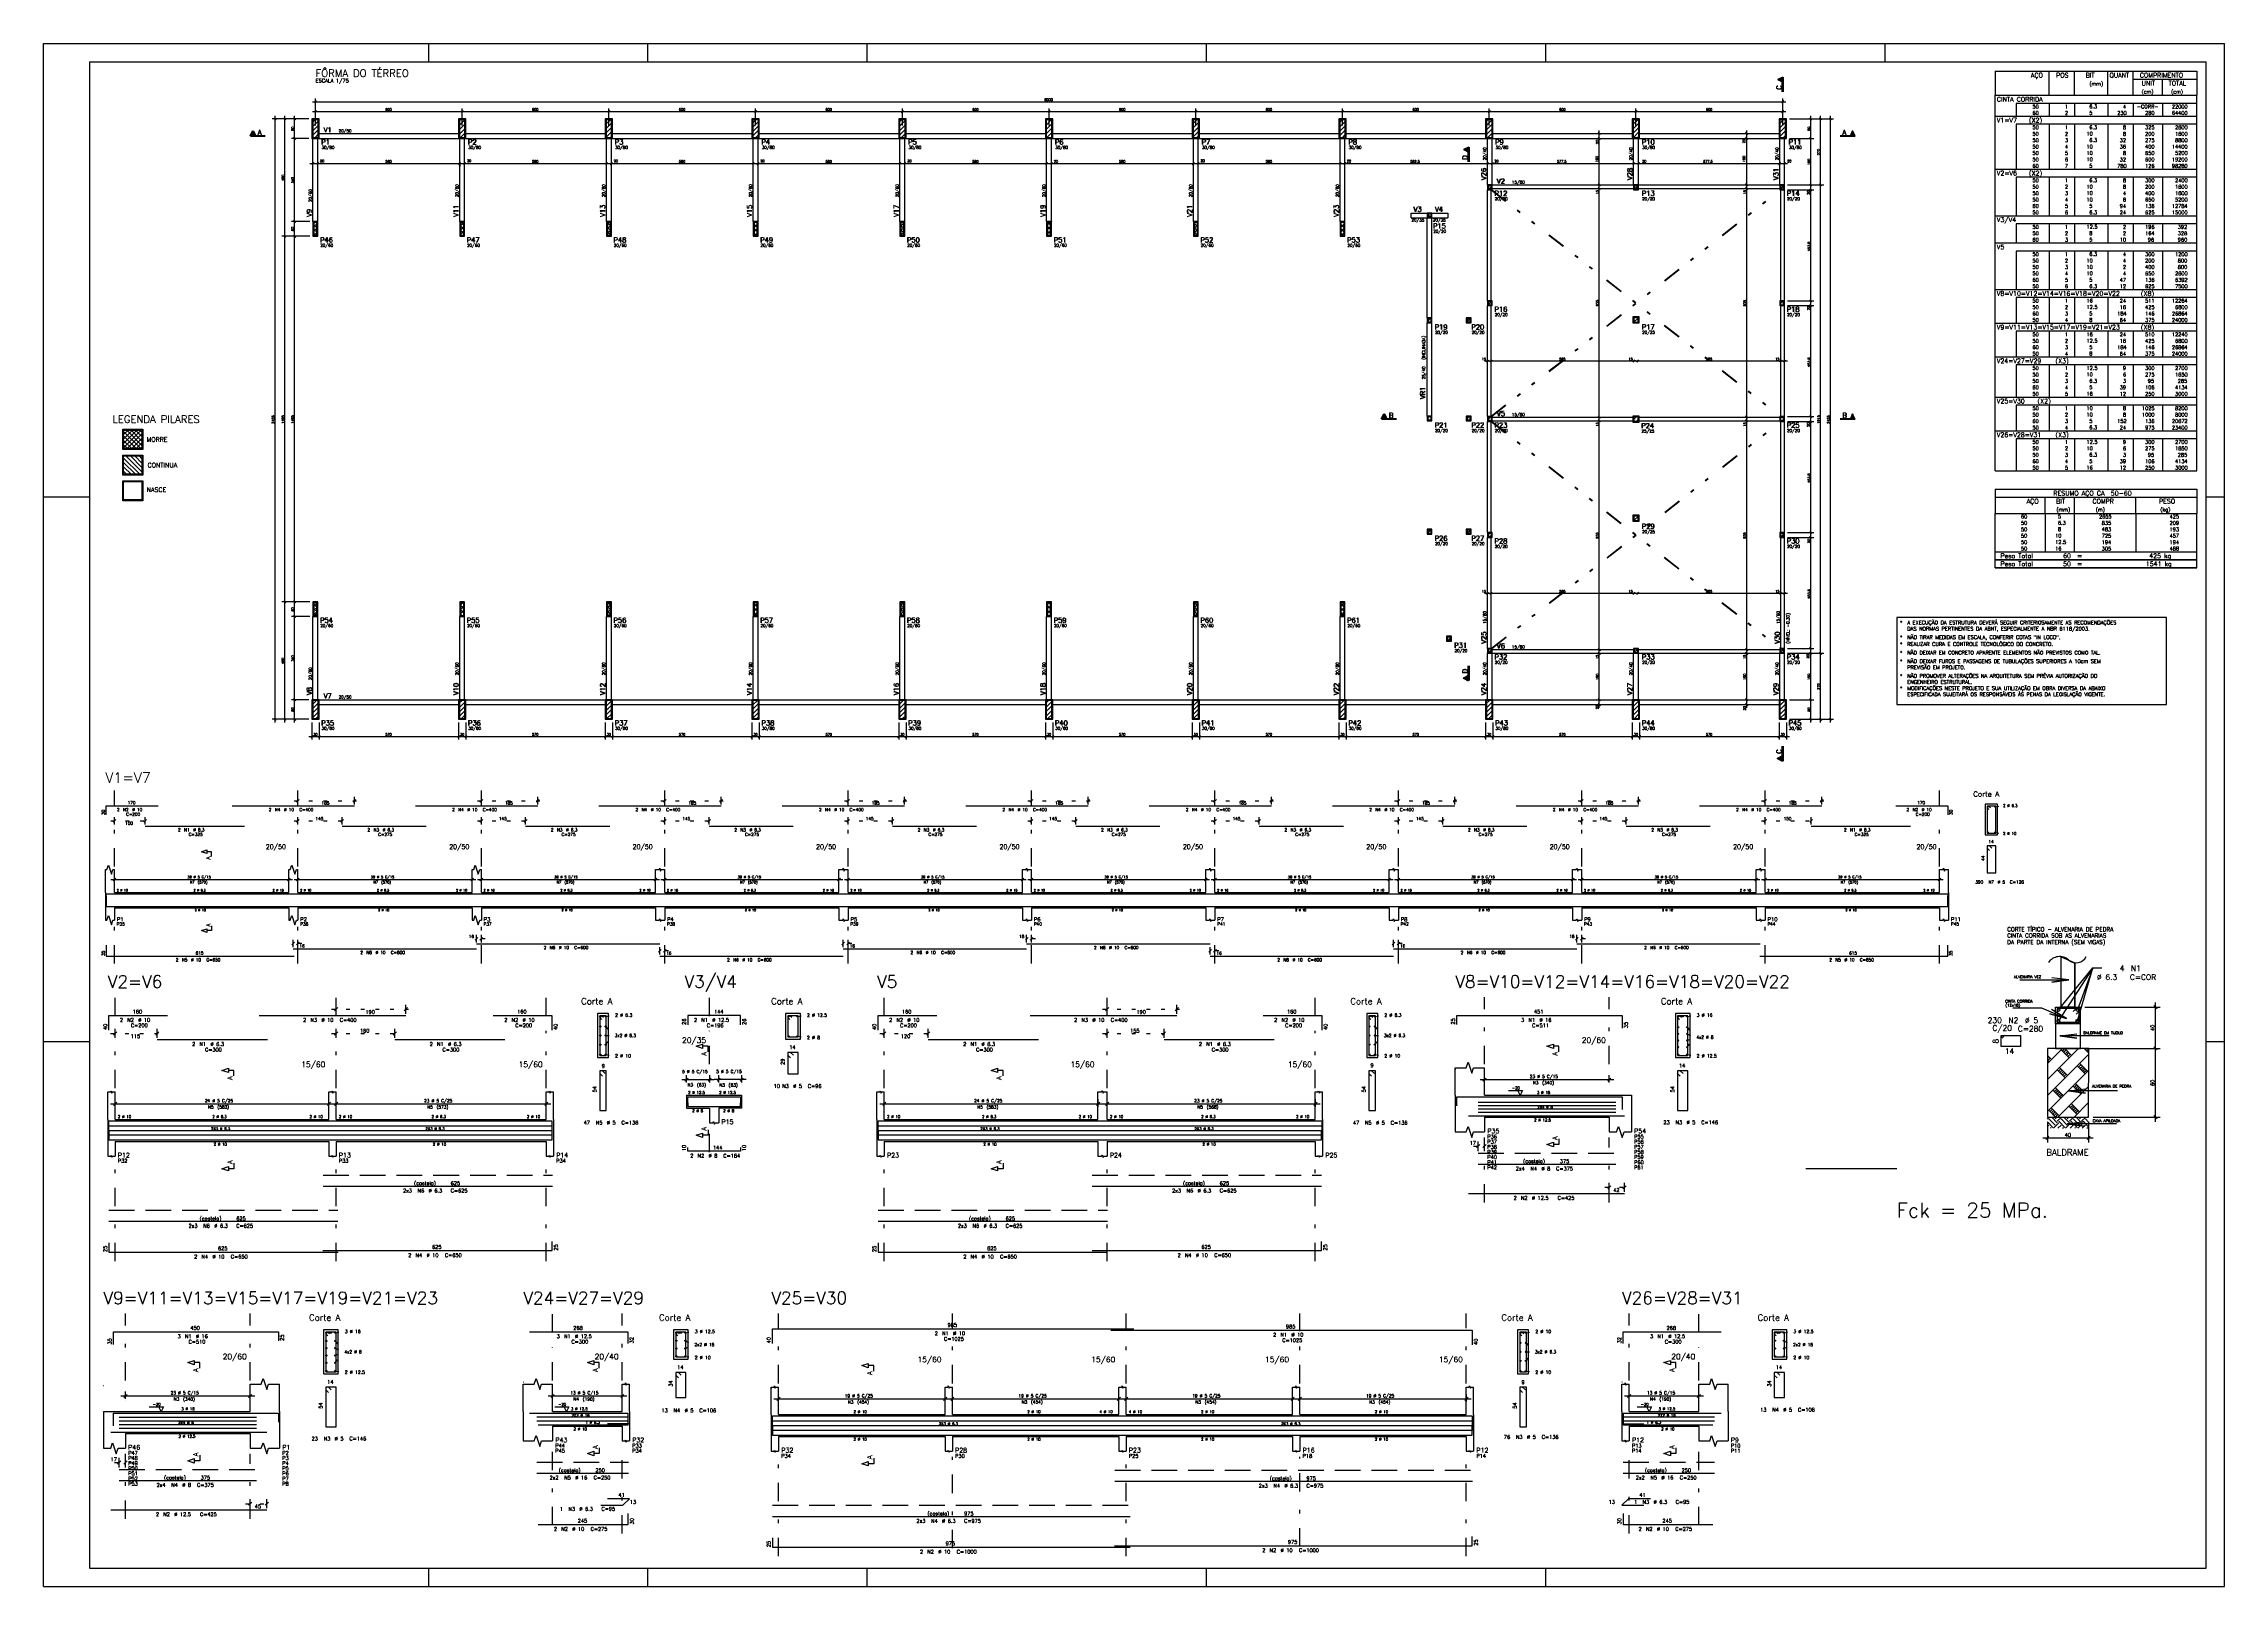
# Model space of a CAD drawing. Extents: x 797 to 1056, y -75 to 15.
# Drawn here: x 908.1 to 967.5, y -26.6 to 15.5 of the extents above; entities that cross this region are included whole.
import ezdxf

# ---------------------------------------------------------------- set-up
doc = ezdxf.new("R2010")
doc.units = 0
doc.header["$MEASUREMENT"] = 0
for name, pattern in [('ESTILO_TQS_0001', [1, 0.7, -0.3]), ('ESTILO_TQS_0002', [0.4, 0.1, -0.3]), ('ESTILO_TQS_0003', [1.5, 0.5, -0.4, 0.1, -0.5]), ('ESTILO_TQS_0004', [2, 0.5, -0.4, 0.1, -0.4, 0.1, -0.5])]:
    doc.linetypes.add(name, pattern=pattern)
for name, color, linetype in [('06', 6, 'CONTINUOUS'), ('1', 2, 'CONTINUOUS'), ('11', 11, 'CONTINUOUS'), ('13', 13, 'CONTINUOUS'), ('2', 4, 'CONTINUOUS'), ('3', 8, 'CONTINUOUS'), ('4', 1, 'CONTINUOUS'), ('5', 5, 'CONTINUOUS'), ('8', 8, 'CONTINUOUS'), ('CERCADURA', 7, 'CONTINUOUS')]:
    doc.layers.add(name, color=color, linetype=linetype)
doc.styles.get("Standard").update_dxf_attribs({"font": 'ROMANS.SHX'})

msp = doc.modelspace()

# ---------------------------------------------------------------- linework, layer by layer
at = {"layer": '06'}
for p, q in [((909.31, 14.987), (967.01, 14.987)), ((909.31, 14.987), (909.31, -26.063)), ((967.01, -26.063), (967.01, 14.987)), ((909.31, -26.063), (967.01, -26.063))]:
    msp.add_line(p, q, dxfattribs=at)
at = {"layer": '1', "linetype": 'Continuous'}
for p, q in [((955.47, 14.576), (955.332, 14.506)), ((955.332, 14.506), (955.47, 14.438)), ((955.47, 14.575), (955.333, 14.506)), ((955.333, 14.506), (955.47, 14.438)), ((955.476, 14.564), (955.337, 14.495)), ((955.337, 14.518), (955.475, 14.449)), ((955.475, 14.563), (955.339, 14.495)), ((955.339, 14.518), (955.475, 14.449)), ((955.343, 14.512), (955.343, 14.5)), ((955.353, 14.517), (955.353, 14.496)), ((955.355, 14.512), (955.355, 14.5)), ((955.364, 14.522), (955.364, 14.49)), ((955.366, 14.517), (955.366, 14.496)), ((955.374, 14.528), (955.374, 14.485)), ((955.376, 14.522), (955.376, 14.49)), ((955.385, 14.533), (955.385, 14.48)), ((955.387, 14.528), (955.387, 14.485)), ((955.396, 14.538), (955.396, 14.475)), ((955.398, 14.533), (955.398, 14.48)), ((955.406, 14.544), (955.406, 14.469)), ((955.408, 14.538), (955.408, 14.475)), ((955.417, 14.549), (955.417, 14.464)), ((955.419, 14.544), (955.419, 14.469)), ((955.428, 14.554), (955.428, 14.459)), ((955.429, 14.549), (955.429, 14.464)), ((955.438, 14.56), (955.438, 14.453)), ((955.44, 14.554), (955.44, 14.459)), ((955.449, 14.565), (955.449, 14.448)), ((955.451, 14.56), (955.451, 14.453)), ((955.458, 14.17), (955.458, 14.576)), ((955.46, 14.57), (955.46, 14.443)), ((955.461, 14.565), (955.461, 14.448)), ((955.47, 14.17), (955.47, 14.576)), ((955.47, 14.575), (955.47, 14.17)), ((955.472, 14.57), (955.472, 14.443)), ((955.482, 14.575), (955.482, 14.17)), ((961.26, 14.734), (961.26, 14.078)), ((961.26, 14.734), (966.76, 14.734)), ((962.735, 14.078), (962.735, 14.734)), ((963.425, 14.078), (963.425, 14.734)), ((964.33, 14.078), (964.33, 14.734)), ((965.02, 14.078), (965.02, 14.734)), ((965.02, 14.516), (966.76, 14.516)), ((965.825, 14.078), (965.825, 14.516)), ((966.76, 14.734), (966.76, 14.078)), ((961.26, 14.078), (966.76, 14.078)), ((961.26, 13.859), (961.26, 14.078)), ((961.26, 14.078), (966.76, 14.078)), ((961.26, 13.684), (961.26, 13.859)), ((961.26, 13.509), (961.26, 13.684)), ((966.76, 13.859), (961.835, 13.859)), ((961.835, 13.859), (961.835, 13.684)), ((961.835, 13.684), (961.835, 13.509)), ((962.735, 13.859), (962.735, 13.684)), ((962.735, 13.684), (962.735, 13.509)), ((963.425, 13.859), (963.425, 13.684)), ((963.425, 13.684), (963.425, 13.509)), ((964.33, 13.859), (964.33, 13.684)), ((964.33, 13.684), (964.33, 13.509)), ((965.02, 13.859), (965.02, 13.684)), ((965.02, 13.684), (965.02, 13.509)), ((965.825, 13.859), (965.825, 13.684)), ((965.825, 13.684), (965.825, 13.509)), ((966.76, 13.859), (966.76, 14.078)), ((966.76, 13.684), (966.76, 13.859)), ((966.76, 13.509), (966.76, 13.684)), ((913.687, 12.976), (913.756, 13.114)), ((913.688, 12.976), (913.756, 13.113)), ((913.698, 12.97), (913.767, 13.109)), ((913.699, 12.971), (913.767, 13.107)), ((913.751, 13.089), (913.783, 13.089)), ((913.757, 13.1), (913.778, 13.1)), ((913.757, 13.087), (913.778, 13.087)), ((913.762, 13.11), (913.774, 13.11)), ((913.762, 13.098), (913.774, 13.098)), ((913.767, 13.109), (913.836, 12.971)), ((913.767, 13.107), (913.836, 12.971)), ((913.778, 13.114), (913.847, 12.976)), ((913.778, 13.113), (913.847, 12.976)), ((957.373, 13.109), (957.304, 12.971)), ((957.373, 13.107), (957.305, 12.971)), ((957.384, 13.103), (957.315, 12.965)), ((957.384, 13.102), (957.316, 12.965)), ((957.431, 12.965), (957.362, 13.103)), ((957.43, 12.965), (957.362, 13.102)), ((957.384, 13.087), (957.362, 13.087)), ((957.378, 13.098), (957.367, 13.098)), ((957.378, 13.085), (957.367, 13.085)), ((957.442, 12.97), (957.373, 13.109)), ((957.441, 12.971), (957.373, 13.107)), ((961.26, 13.291), (961.26, 13.509)), ((961.26, 13.509), (966.76, 13.509)), ((961.26, 13.116), (961.26, 13.291)), ((961.26, 12.941), (961.26, 13.116)), ((966.76, 13.291), (961.835, 13.291)), ((961.835, 13.291), (961.835, 13.116)), ((961.835, 13.116), (961.835, 12.941)), ((962.735, 13.291), (962.735, 13.116)), ((962.735, 13.116), (962.735, 12.941)), ((963.425, 13.291), (963.425, 13.116)), ((963.425, 13.116), (963.425, 12.941)), ((964.33, 13.291), (964.33, 13.116)), ((964.33, 13.116), (964.33, 12.941)), ((965.02, 13.291), (965.02, 13.116)), ((965.02, 13.116), (965.02, 12.941)), ((965.825, 13.291), (965.825, 13.116)), ((965.825, 13.116), (965.825, 12.941)), ((966.76, 13.291), (966.76, 13.509)), ((966.76, 13.116), (966.76, 13.291)), ((966.76, 12.941), (966.76, 13.116)), ((914.103, 12.97), (913.698, 12.97)), ((914.103, 12.958), (913.698, 12.958)), ((913.699, 12.983), (914.103, 12.983)), ((913.699, 12.971), (914.103, 12.971)), ((913.703, 12.993), (913.831, 12.993)), ((913.703, 12.981), (913.831, 12.981)), ((913.709, 13.004), (913.826, 13.004)), ((913.709, 12.992), (913.826, 12.992)), ((913.714, 13.015), (913.82, 13.015)), ((913.714, 13.002), (913.82, 13.002)), ((913.719, 13.025), (913.815, 13.025)), ((913.719, 13.013), (913.815, 13.013)), ((913.725, 13.036), (913.81, 13.036)), ((913.725, 13.023), (913.81, 13.023)), ((913.73, 13.047), (913.805, 13.047)), ((913.73, 13.034), (913.805, 13.034)), ((913.735, 13.057), (913.799, 13.057)), ((913.735, 13.045), (913.799, 13.045)), ((913.741, 13.068), (913.794, 13.068)), ((913.741, 13.055), (913.794, 13.055)), ((913.746, 13.079), (913.789, 13.079)), ((913.746, 13.066), (913.789, 13.066)), ((913.751, 13.077), (913.783, 13.077)), ((946.907, 12.668), (946.769, 12.599)), ((946.769, 12.599), (946.906, 12.531)), ((946.906, 12.668), (946.77, 12.599)), ((946.77, 12.599), (946.906, 12.531)), ((946.912, 12.657), (946.774, 12.588)), ((946.774, 12.611), (946.912, 12.542)), ((946.912, 12.656), (946.775, 12.588)), ((946.775, 12.611), (946.912, 12.542)), ((946.779, 12.605), (946.779, 12.593)), ((946.79, 12.61), (946.79, 12.589)), ((946.792, 12.605), (946.792, 12.593)), ((946.8, 12.615), (946.8, 12.583)), ((946.802, 12.61), (946.802, 12.589)), ((946.811, 12.621), (946.811, 12.578)), ((946.813, 12.615), (946.813, 12.583)), ((946.822, 12.626), (946.822, 12.573)), ((946.824, 12.621), (946.824, 12.578)), ((946.832, 12.631), (946.832, 12.567)), ((946.834, 12.626), (946.834, 12.573)), ((946.843, 12.637), (946.843, 12.562)), ((946.845, 12.631), (946.845, 12.567)), ((946.854, 12.642), (946.854, 12.557)), ((946.856, 12.637), (946.856, 12.562)), ((946.864, 12.647), (946.864, 12.551)), ((946.866, 12.642), (946.866, 12.557)), ((946.875, 12.653), (946.875, 12.546)), ((946.877, 12.647), (946.877, 12.551)), ((946.886, 12.658), (946.886, 12.541)), ((946.887, 12.653), (946.887, 12.546)), ((946.894, 12.263), (946.894, 12.668)), ((946.896, 12.663), (946.896, 12.536)), ((946.898, 12.658), (946.898, 12.541)), ((946.906, 12.668), (946.906, 12.263)), ((946.907, 12.263), (946.907, 12.668)), ((946.909, 12.663), (946.909, 12.536)), ((946.919, 12.668), (946.919, 12.263)), ((957.037, 12.983), (957.442, 12.983)), ((957.441, 12.971), (957.037, 12.971)), ((957.037, 12.97), (957.442, 12.97)), ((957.441, 12.958), (957.037, 12.958)), ((957.437, 12.981), (957.309, 12.981)), ((957.437, 12.968), (957.309, 12.968)), ((957.432, 12.992), (957.315, 12.992)), ((957.432, 12.979), (957.315, 12.979)), ((957.426, 13.002), (957.32, 13.002)), ((957.426, 12.99), (957.32, 12.99)), ((957.421, 13.013), (957.325, 13.013)), ((957.421, 13), (957.325, 13)), ((957.416, 13.023), (957.33, 13.023)), ((957.416, 13.011), (957.33, 13.011)), ((957.41, 13.034), (957.336, 13.034)), ((957.41, 13.022), (957.336, 13.022)), ((957.405, 13.045), (957.341, 13.045)), ((957.405, 13.032), (957.341, 13.032)), ((957.4, 13.055), (957.346, 13.055)), ((957.4, 13.043), (957.346, 13.043)), ((957.394, 13.066), (957.352, 13.066)), ((957.394, 13.054), (957.352, 13.054)), ((957.389, 13.077), (957.357, 13.077)), ((957.389, 13.064), (957.357, 13.064)), ((957.384, 13.075), (957.362, 13.075)), ((961.26, 12.766), (961.26, 12.941)), ((961.26, 12.591), (961.26, 12.766)), ((961.26, 12.416), (961.26, 12.591)), ((961.835, 12.941), (961.835, 12.766)), ((961.835, 12.766), (961.835, 12.591)), ((961.835, 12.591), (961.835, 12.416)), ((962.735, 12.941), (962.735, 12.766)), ((962.735, 12.766), (962.735, 12.591)), ((962.735, 12.591), (962.735, 12.416)), ((963.425, 12.941), (963.425, 12.766)), ((963.425, 12.766), (963.425, 12.591)), ((963.425, 12.591), (963.425, 12.416)), ((964.33, 12.941), (964.33, 12.766)), ((964.33, 12.766), (964.33, 12.591)), ((964.33, 12.591), (964.33, 12.416)), ((965.02, 12.941), (965.02, 12.766)), ((965.02, 12.766), (965.02, 12.591)), ((965.02, 12.591), (965.02, 12.416)), ((965.825, 12.941), (965.825, 12.766)), ((965.825, 12.766), (965.825, 12.591)), ((965.825, 12.591), (965.825, 12.416)), ((966.76, 12.766), (966.76, 12.941)), ((966.76, 12.591), (966.76, 12.766)), ((966.76, 12.416), (966.76, 12.591)), ((961.26, 12.241), (961.26, 12.416)), ((961.26, 12.066), (961.26, 12.241)), ((961.26, 11.847), (961.26, 12.066)), ((961.26, 12.066), (966.76, 12.066)), ((961.835, 12.416), (961.835, 12.241)), ((961.835, 12.241), (961.835, 12.066)), ((962.735, 12.416), (962.735, 12.241)), ((962.735, 12.241), (962.735, 12.066)), ((963.425, 12.416), (963.425, 12.241)), ((963.425, 12.241), (963.425, 12.066)), ((964.33, 12.416), (964.33, 12.241)), ((964.33, 12.241), (964.33, 12.066)), ((965.02, 12.416), (965.02, 12.241)), ((965.02, 12.241), (965.02, 12.066)), ((965.825, 12.416), (965.825, 12.241)), ((965.825, 12.241), (965.825, 12.066)), ((966.76, 12.241), (966.76, 12.416)), ((966.76, 12.066), (966.76, 12.241)), ((966.76, 11.847), (966.76, 12.066)), ((961.26, 11.672), (961.26, 11.847)), ((961.26, 11.497), (961.26, 11.672)), ((961.26, 11.322), (961.26, 11.497)), ((961.26, 11.147), (961.26, 11.322)), ((966.76, 11.847), (961.835, 11.847)), ((961.835, 11.847), (961.835, 11.672)), ((961.835, 11.672), (961.835, 11.497)), ((961.835, 11.497), (961.835, 11.322)), ((961.835, 11.322), (961.835, 11.147)), ((962.735, 11.847), (962.735, 11.672)), ((962.735, 11.672), (962.735, 11.497)), ((962.735, 11.497), (962.735, 11.322)), ((962.735, 11.322), (962.735, 11.147)), ((963.425, 11.847), (963.425, 11.672)), ((963.425, 11.672), (963.425, 11.497)), ((963.425, 11.497), (963.425, 11.322)), ((963.425, 11.322), (963.425, 11.147)), ((964.33, 11.847), (964.33, 11.672)), ((964.33, 11.672), (964.33, 11.497)), ((964.33, 11.497), (964.33, 11.322)), ((964.33, 11.322), (964.33, 11.147)), ((965.02, 11.847), (965.02, 11.672)), ((965.02, 11.672), (965.02, 11.497)), ((965.02, 11.497), (965.02, 11.322)), ((965.02, 11.322), (965.02, 11.147)), ((965.825, 11.847), (965.825, 11.672)), ((965.825, 11.672), (965.825, 11.497)), ((965.825, 11.497), (965.825, 11.322)), ((965.825, 11.322), (965.825, 11.147)), ((966.76, 11.672), (966.76, 11.847)), ((966.76, 11.497), (966.76, 11.672)), ((966.76, 11.322), (966.76, 11.497)), ((966.76, 11.147), (966.76, 11.322)), ((961.26, 10.972), (961.26, 11.147)), ((961.26, 10.797), (961.26, 10.972)), ((961.26, 10.578), (961.26, 10.797)), ((961.26, 10.797), (966.76, 10.797)), ((961.835, 11.147), (961.835, 10.972)), ((961.835, 10.972), (961.835, 10.797)), ((962.735, 11.147), (962.735, 10.972)), ((962.735, 10.972), (962.735, 10.797)), ((963.425, 11.147), (963.425, 10.972)), ((963.425, 10.972), (963.425, 10.797)), ((964.33, 11.147), (964.33, 10.972)), ((964.33, 10.972), (964.33, 10.797)), ((965.02, 11.147), (965.02, 10.972)), ((965.02, 10.972), (965.02, 10.797)), ((965.825, 11.147), (965.825, 10.972)), ((965.825, 10.972), (965.825, 10.797)), ((966.76, 10.972), (966.76, 11.147)), ((966.76, 10.797), (966.76, 10.972)), ((966.76, 10.578), (966.76, 10.797)), ((961.26, 10.403), (961.26, 10.578)), ((961.26, 10.228), (961.26, 10.403)), ((961.26, 10.053), (961.26, 10.228)), ((966.76, 10.578), (961.835, 10.578)), ((961.835, 10.578), (961.835, 10.403)), ((961.835, 10.403), (961.835, 10.228)), ((961.835, 10.228), (961.835, 10.053)), ((962.735, 10.578), (962.735, 10.403)), ((962.735, 10.403), (962.735, 10.228)), ((962.735, 10.228), (962.735, 10.053)), ((963.425, 10.578), (963.425, 10.403)), ((963.425, 10.403), (963.425, 10.228)), ((963.425, 10.228), (963.425, 10.053)), ((964.33, 10.578), (964.33, 10.403)), ((964.33, 10.403), (964.33, 10.228)), ((964.33, 10.228), (964.33, 10.053)), ((965.02, 10.578), (965.02, 10.403)), ((965.02, 10.403), (965.02, 10.228)), ((965.02, 10.228), (965.02, 10.053)), ((965.825, 10.578), (965.825, 10.403)), ((965.825, 10.403), (965.825, 10.228)), ((965.825, 10.228), (965.825, 10.053)), ((966.76, 10.403), (966.76, 10.578)), ((966.76, 10.228), (966.76, 10.403)), ((966.76, 10.053), (966.76, 10.228)), ((961.26, 9.834), (961.26, 10.053)), ((961.26, 10.053), (966.76, 10.053)), ((961.26, 9.659), (961.26, 9.834)), ((961.26, 9.484), (961.26, 9.659)), ((966.76, 9.834), (961.835, 9.834)), ((961.835, 9.834), (961.835, 9.659)), ((961.835, 9.659), (961.835, 9.484)), ((962.735, 9.834), (962.735, 9.659)), ((962.735, 9.659), (962.735, 9.484)), ((963.425, 9.834), (963.425, 9.659)), ((963.425, 9.659), (963.425, 9.484)), ((964.33, 9.834), (964.33, 9.659)), ((964.33, 9.659), (964.33, 9.484)), ((965.02, 9.834), (965.02, 9.659)), ((965.02, 9.659), (965.02, 9.484)), ((965.825, 9.834), (965.825, 9.659)), ((965.825, 9.659), (965.825, 9.484)), ((966.76, 9.834), (966.76, 10.053)), ((966.76, 9.659), (966.76, 9.834)), ((966.76, 9.484), (966.76, 9.659)), ((961.26, 9.309), (961.26, 9.484)), ((961.26, 9.134), (961.26, 9.309)), ((961.26, 8.959), (961.26, 9.134)), ((961.26, 8.784), (961.26, 8.959)), ((961.835, 9.484), (961.835, 9.309)), ((961.835, 9.309), (961.835, 9.134)), ((961.835, 9.134), (961.835, 8.959)), ((961.835, 8.959), (961.835, 8.784)), ((962.735, 9.484), (962.735, 9.309)), ((962.735, 9.309), (962.735, 9.134)), ((962.735, 9.134), (962.735, 8.959)), ((962.735, 8.959), (962.735, 8.784)), ((963.425, 9.484), (963.425, 9.309)), ((963.425, 9.309), (963.425, 9.134)), ((963.425, 9.134), (963.425, 8.959)), ((963.425, 8.959), (963.425, 8.784)), ((964.33, 9.484), (964.33, 9.309)), ((964.33, 9.309), (964.33, 9.134)), ((964.33, 9.134), (964.33, 8.959)), ((964.33, 8.959), (964.33, 8.784)), ((965.02, 9.484), (965.02, 9.309)), ((965.02, 9.309), (965.02, 9.134)), ((965.02, 9.134), (965.02, 8.959)), ((965.02, 8.959), (965.02, 8.784)), ((965.825, 9.484), (965.825, 9.309)), ((965.825, 9.309), (965.825, 9.134)), ((965.825, 9.134), (965.825, 8.959)), ((965.825, 8.959), (965.825, 8.784)), ((966.76, 9.309), (966.76, 9.484)), ((966.76, 9.134), (966.76, 9.309)), ((966.76, 8.959), (966.76, 9.134)), ((966.76, 8.784), (966.76, 8.959)), ((961.26, 8.566), (961.26, 8.784)), ((961.26, 8.784), (966.76, 8.784)), ((961.26, 8.391), (961.26, 8.566)), ((961.26, 8.216), (961.26, 8.391)), ((966.76, 8.566), (961.835, 8.566)), ((961.835, 8.566), (961.835, 8.391)), ((961.835, 8.391), (961.835, 8.216)), ((962.735, 8.566), (962.735, 8.391)), ((962.735, 8.391), (962.735, 8.216)), ((963.425, 8.566), (963.425, 8.391)), ((963.425, 8.391), (963.425, 8.216)), ((964.33, 8.566), (964.33, 8.391)), ((964.33, 8.391), (964.33, 8.216)), ((965.02, 8.566), (965.02, 8.391)), ((965.02, 8.391), (965.02, 8.216)), ((965.825, 8.566), (965.825, 8.391)), ((965.825, 8.391), (965.825, 8.216)), ((966.76, 8.566), (966.76, 8.784)), ((966.76, 8.391), (966.76, 8.566)), ((966.76, 8.216), (966.76, 8.391)), ((961.26, 8.041), (961.26, 8.216)), ((961.26, 7.866), (961.26, 8.041)), ((961.26, 7.647), (961.26, 7.866)), ((961.26, 7.866), (966.76, 7.866)), ((961.835, 8.216), (961.835, 8.041)), ((961.835, 8.041), (961.835, 7.866)), ((962.735, 8.216), (962.735, 8.041)), ((962.735, 8.041), (962.735, 7.866)), ((963.425, 8.216), (963.425, 8.041)), ((963.425, 8.041), (963.425, 7.866)), ((964.33, 8.216), (964.33, 8.041)), ((964.33, 8.041), (964.33, 7.866)), ((965.02, 8.216), (965.02, 8.041)), ((965.02, 8.041), (965.02, 7.866)), ((965.825, 8.216), (965.825, 8.041)), ((965.825, 8.041), (965.825, 7.866)), ((966.76, 8.041), (966.76, 8.216)), ((966.76, 7.866), (966.76, 8.041)), ((966.76, 7.647), (966.76, 7.866)), ((961.26, 7.472), (961.26, 7.647)), ((961.26, 7.297), (961.26, 7.472)), ((961.26, 7.122), (961.26, 7.297)), ((966.76, 7.647), (961.835, 7.647)), ((961.835, 7.647), (961.835, 7.472)), ((961.835, 7.472), (961.835, 7.297)), ((961.835, 7.297), (961.835, 7.122)), ((962.735, 7.647), (962.735, 7.472)), ((962.735, 7.472), (962.735, 7.297)), ((962.735, 7.297), (962.735, 7.122)), ((963.425, 7.647), (963.425, 7.472)), ((963.425, 7.472), (963.425, 7.297)), ((963.425, 7.297), (963.425, 7.122)), ((964.33, 7.647), (964.33, 7.472)), ((964.33, 7.472), (964.33, 7.297)), ((964.33, 7.297), (964.33, 7.122)), ((965.02, 7.647), (965.02, 7.472)), ((965.02, 7.472), (965.02, 7.297)), ((965.02, 7.297), (965.02, 7.122)), ((965.825, 7.647), (965.825, 7.472)), ((965.825, 7.472), (965.825, 7.297)), ((965.825, 7.297), (965.825, 7.122)), ((966.76, 7.472), (966.76, 7.647)), ((966.76, 7.297), (966.76, 7.472)), ((966.76, 7.122), (966.76, 7.297)), ((961.26, 6.947), (961.26, 7.122)), ((961.26, 6.728), (961.26, 6.947)), ((961.26, 6.947), (966.76, 6.947)), ((961.26, 6.553), (961.26, 6.728)), ((961.26, 6.378), (961.26, 6.553)), ((961.835, 7.122), (961.835, 6.947)), ((966.76, 6.728), (961.835, 6.728)), ((961.835, 6.728), (961.835, 6.553)), ((961.835, 6.553), (961.835, 6.378)), ((962.735, 7.122), (962.735, 6.947)), ((962.735, 6.728), (962.735, 6.553)), ((962.735, 6.553), (962.735, 6.378)), ((963.425, 7.122), (963.425, 6.947)), ((963.425, 6.728), (963.425, 6.553)), ((963.425, 6.553), (963.425, 6.378)), ((964.33, 7.122), (964.33, 6.947)), ((964.33, 6.728), (964.33, 6.553)), ((964.33, 6.553), (964.33, 6.378)), ((965.02, 7.122), (965.02, 6.947)), ((965.02, 6.728), (965.02, 6.553)), ((965.02, 6.553), (965.02, 6.378)), ((965.825, 7.122), (965.825, 6.947)), ((965.825, 6.728), (965.825, 6.553)), ((965.825, 6.553), (965.825, 6.378)), ((966.76, 6.947), (966.76, 7.122)), ((966.76, 6.728), (966.76, 6.947)), ((966.76, 6.553), (966.76, 6.728)), ((966.76, 6.378), (966.76, 6.553)), ((961.26, 6.203), (961.26, 6.378)), ((961.26, 6.028), (961.26, 6.203)), ((961.26, 5.853), (961.26, 6.028)), ((961.835, 6.378), (961.835, 6.203)), ((961.835, 6.203), (961.835, 6.028)), ((961.835, 6.028), (961.835, 5.853)), ((962.735, 6.378), (962.735, 6.203)), ((962.735, 6.203), (962.735, 6.028)), ((962.735, 6.028), (962.735, 5.853)), ((963.425, 6.378), (963.425, 6.203)), ((963.425, 6.203), (963.425, 6.028)), ((963.425, 6.028), (963.425, 5.853)), ((964.33, 6.378), (964.33, 6.203)), ((964.33, 6.203), (964.33, 6.028)), ((964.33, 6.028), (964.33, 5.853)), ((965.02, 6.378), (965.02, 6.203)), ((965.02, 6.203), (965.02, 6.028)), ((965.02, 6.028), (965.02, 5.853)), ((965.825, 6.378), (965.825, 6.203)), ((965.825, 6.203), (965.825, 6.028)), ((965.825, 6.028), (965.825, 5.853)), ((966.76, 6.203), (966.76, 6.378)), ((966.76, 6.028), (966.76, 6.203)), ((966.76, 5.853), (966.76, 6.028)), ((944.527, 5.259), (944.596, 5.397)), ((944.527, 5.26), (944.596, 5.396)), ((944.538, 5.254), (944.607, 5.392)), ((944.539, 5.254), (944.607, 5.391)), ((944.58, 5.351), (944.633, 5.351)), ((944.586, 5.362), (944.628, 5.362)), ((944.591, 5.372), (944.623, 5.372)), ((944.591, 5.36), (944.623, 5.36)), ((944.596, 5.383), (944.618, 5.383)), ((944.596, 5.371), (944.618, 5.371)), ((944.602, 5.394), (944.613, 5.394)), ((944.602, 5.381), (944.613, 5.381)), ((944.607, 5.392), (944.676, 5.254)), ((944.607, 5.391), (944.675, 5.254)), ((944.618, 5.397), (944.687, 5.26)), ((944.618, 5.396), (944.686, 5.26)), ((957.373, 5.392), (957.304, 5.254)), ((957.373, 5.391), (957.305, 5.254)), ((957.384, 5.386), (957.315, 5.249)), ((957.384, 5.385), (957.316, 5.249)), ((957.389, 5.36), (957.357, 5.36)), ((957.431, 5.248), (957.362, 5.386)), ((957.43, 5.249), (957.362, 5.385)), ((957.384, 5.371), (957.362, 5.371)), ((957.384, 5.358), (957.362, 5.358)), ((957.378, 5.381), (957.367, 5.381)), ((957.378, 5.369), (957.367, 5.369)), ((957.442, 5.254), (957.373, 5.392)), ((957.441, 5.254), (957.373, 5.391)), ((961.26, 5.634), (961.26, 5.853)), ((961.26, 5.853), (966.76, 5.853)), ((961.26, 5.459), (961.26, 5.634)), ((961.26, 5.284), (961.26, 5.459)), ((966.76, 5.634), (961.835, 5.634)), ((961.835, 5.634), (961.835, 5.459)), ((961.835, 5.459), (961.835, 5.284)), ((962.735, 5.634), (962.735, 5.459)), ((962.735, 5.459), (962.735, 5.284)), ((963.425, 5.634), (963.425, 5.459)), ((963.425, 5.459), (963.425, 5.284)), ((964.33, 5.634), (964.33, 5.459)), ((964.33, 5.459), (964.33, 5.284)), ((965.02, 5.634), (965.02, 5.459)), ((965.02, 5.459), (965.02, 5.284)), ((965.825, 5.634), (965.825, 5.459)), ((965.825, 5.459), (965.825, 5.284)), ((966.76, 5.634), (966.76, 5.853)), ((966.76, 5.459), (966.76, 5.634)), ((966.76, 5.284), (966.76, 5.459)), ((944.943, 5.254), (944.538, 5.254)), ((944.943, 5.241), (944.538, 5.241)), ((944.539, 5.267), (944.943, 5.267)), ((944.539, 5.254), (944.943, 5.254)), ((944.543, 5.277), (944.671, 5.277)), ((944.543, 5.264), (944.671, 5.264)), ((944.548, 5.287), (944.665, 5.287)), ((944.548, 5.275), (944.665, 5.275)), ((944.554, 5.298), (944.66, 5.298)), ((944.554, 5.286), (944.66, 5.286)), ((944.559, 5.309), (944.655, 5.309)), ((944.559, 5.296), (944.655, 5.296)), ((944.564, 5.319), (944.649, 5.319)), ((944.564, 5.307), (944.649, 5.307)), ((944.57, 5.33), (944.644, 5.33)), ((944.57, 5.317), (944.644, 5.317)), ((944.575, 5.341), (944.639, 5.341)), ((944.575, 5.328), (944.639, 5.328)), ((944.58, 5.339), (944.633, 5.339)), ((944.586, 5.349), (944.628, 5.349)), ((957.037, 5.266), (957.442, 5.266)), ((957.037, 5.254), (957.442, 5.254)), ((957.441, 5.254), (957.037, 5.254)), ((957.441, 5.242), (957.037, 5.242)), ((957.437, 5.264), (957.309, 5.264)), ((957.437, 5.252), (957.309, 5.252)), ((957.432, 5.275), (957.315, 5.275)), ((957.432, 5.262), (957.315, 5.262)), ((957.426, 5.286), (957.32, 5.286)), ((957.426, 5.273), (957.32, 5.273)), ((957.421, 5.296), (957.325, 5.296)), ((957.421, 5.284), (957.325, 5.284)), ((957.416, 5.307), (957.33, 5.307)), ((957.416, 5.294), (957.33, 5.294)), ((957.41, 5.317), (957.336, 5.317)), ((957.41, 5.305), (957.336, 5.305)), ((957.405, 5.328), (957.341, 5.328)), ((957.405, 5.316), (957.341, 5.316)), ((957.4, 5.339), (957.346, 5.339)), ((957.4, 5.326), (957.346, 5.326)), ((957.394, 5.349), (957.352, 5.349)), ((957.394, 5.337), (957.352, 5.337)), ((957.389, 5.347), (957.357, 5.347)), ((961.26, 5.109), (961.26, 5.284)), ((961.26, 4.934), (961.26, 5.109)), ((961.26, 4.716), (961.26, 4.934)), ((961.26, 4.934), (966.76, 4.934)), ((961.835, 5.284), (961.835, 5.109)), ((961.835, 5.109), (961.835, 4.934)), ((962.735, 5.284), (962.735, 5.109)), ((962.735, 5.109), (962.735, 4.934)), ((963.425, 5.284), (963.425, 5.109)), ((963.425, 5.109), (963.425, 4.934)), ((964.33, 5.284), (964.33, 5.109)), ((964.33, 5.109), (964.33, 4.934)), ((965.02, 5.284), (965.02, 5.109)), ((965.02, 5.109), (965.02, 4.934)), ((965.825, 5.284), (965.825, 5.109)), ((965.825, 5.109), (965.825, 4.934)), ((966.76, 5.109), (966.76, 5.284)), ((966.76, 4.934), (966.76, 5.109)), ((966.76, 4.716), (966.76, 4.934)), ((961.26, 4.541), (961.26, 4.716)), ((961.26, 4.366), (961.26, 4.541)), ((961.26, 4.191), (961.26, 4.366)), ((961.26, 4.016), (961.26, 4.191)), ((966.76, 4.716), (961.835, 4.716)), ((961.835, 4.716), (961.835, 4.541)), ((961.835, 4.541), (961.835, 4.366)), ((961.835, 4.366), (961.835, 4.191)), ((961.835, 4.191), (961.835, 4.016)), ((962.735, 4.716), (962.735, 4.541)), ((962.735, 4.541), (962.735, 4.366)), ((962.735, 4.366), (962.735, 4.191)), ((962.735, 4.191), (962.735, 4.016)), ((963.425, 4.716), (963.425, 4.541)), ((963.425, 4.541), (963.425, 4.366)), ((963.425, 4.366), (963.425, 4.191)), ((963.425, 4.191), (963.425, 4.016)), ((964.33, 4.716), (964.33, 4.541)), ((964.33, 4.541), (964.33, 4.366)), ((964.33, 4.366), (964.33, 4.191)), ((964.33, 4.191), (964.33, 4.016)), ((965.02, 4.716), (965.02, 4.541)), ((965.02, 4.541), (965.02, 4.366)), ((965.02, 4.366), (965.02, 4.191)), ((965.02, 4.191), (965.02, 4.016)), ((965.825, 4.716), (965.825, 4.541)), ((965.825, 4.541), (965.825, 4.366)), ((965.825, 4.366), (965.825, 4.191)), ((965.825, 4.191), (965.825, 4.016)), ((966.76, 4.541), (966.76, 4.716)), ((966.76, 4.366), (966.76, 4.541)), ((966.76, 4.191), (966.76, 4.366)), ((966.76, 4.016), (966.76, 4.191)), ((961.26, 3.841), (961.26, 4.016)), ((961.26, 3.841), (966.76, 3.841)), ((961.835, 4.016), (961.835, 3.841)), ((962.735, 4.016), (962.735, 3.841)), ((963.425, 4.016), (963.425, 3.841)), ((964.33, 4.016), (964.33, 3.841)), ((965.02, 4.016), (965.02, 3.841)), ((965.825, 4.016), (965.825, 3.841)), ((966.76, 3.841), (966.76, 4.016)), ((961.26, 3.341), (961.26, 2.684)), ((961.26, 3.341), (966.76, 3.341)), ((961.26, 3.122), (966.76, 3.122)), ((962.62, 2.684), (962.62, 3.122)), ((963.425, 2.684), (963.425, 3.122)), ((965.093, 2.684), (965.093, 3.122)), ((966.76, 3.341), (966.76, 2.684)), ((961.26, 2.684), (966.76, 2.684)), ((961.26, 2.509), (961.26, 2.684)), ((961.26, 2.334), (961.26, 2.509)), ((962.62, 2.684), (962.62, 2.509)), ((962.62, 2.509), (962.62, 2.334)), ((963.425, 2.509), (963.425, 2.684)), ((963.425, 2.334), (963.425, 2.509)), ((965.093, 2.684), (965.093, 2.509)), ((965.093, 2.509), (965.093, 2.334)), ((966.76, 2.509), (966.76, 2.684)), ((966.76, 2.334), (966.76, 2.509)), ((961.26, 2.159), (961.26, 2.334)), ((961.26, 1.984), (961.26, 2.159)), ((961.26, 1.809), (961.26, 1.984)), ((961.26, 1.634), (961.26, 1.809)), ((962.62, 2.334), (962.62, 2.159)), ((962.62, 2.159), (962.62, 1.984)), ((962.62, 1.984), (962.62, 1.809)), ((962.62, 1.809), (962.62, 1.634)), ((963.425, 2.159), (963.425, 2.334)), ((963.425, 1.984), (963.425, 2.159)), ((963.425, 1.809), (963.425, 1.984)), ((963.425, 1.634), (963.425, 1.809)), ((965.093, 2.334), (965.093, 2.159)), ((965.093, 2.159), (965.093, 1.984)), ((965.093, 1.984), (965.093, 1.809)), ((965.093, 1.809), (965.093, 1.634)), ((966.76, 2.159), (966.76, 2.334)), ((966.76, 1.984), (966.76, 2.159)), ((966.76, 1.809), (966.76, 1.984)), ((966.76, 1.634), (966.76, 1.809)), ((961.26, 1.634), (966.76, 1.634)), ((961.26, 1.416), (961.26, 1.634)), ((961.26, 1.634), (966.76, 1.634)), ((966.76, 1.416), (961.26, 1.416)), ((961.26, 1.197), (961.26, 1.416)), ((961.26, 1.416), (966.76, 1.416)), ((966.76, 1.197), (961.26, 1.197)), ((961.26, 1.197), (966.76, 1.197)), ((966.76, 1.416), (966.76, 1.634)), ((966.76, 1.197), (966.76, 1.416)), ((946.763, -1.795), (946.901, -1.726)), ((946.764, -1.795), (946.901, -1.727)), ((946.769, -1.806), (946.906, -1.737)), ((946.77, -1.806), (946.906, -1.738)), ((946.809, -1.833), (946.809, -1.779)), ((946.82, -1.838), (946.82, -1.774)), ((946.822, -1.833), (946.822, -1.779)), ((946.831, -1.843), (946.831, -1.769)), ((946.832, -1.838), (946.832, -1.774)), ((946.841, -1.849), (946.841, -1.763)), ((946.843, -1.843), (946.843, -1.769)), ((946.852, -1.854), (946.852, -1.758)), ((946.854, -1.849), (946.854, -1.763)), ((946.862, -1.859), (946.862, -1.753)), ((946.864, -1.854), (946.864, -1.758)), ((946.873, -1.864), (946.873, -1.747)), ((946.875, -1.859), (946.875, -1.753)), ((946.884, -1.87), (946.884, -1.742)), ((946.886, -1.864), (946.886, -1.747)), ((946.894, -1.874), (946.894, -1.47)), ((946.896, -1.87), (946.896, -1.742)), ((946.906, -1.874), (946.906, -1.47)), ((946.907, -1.47), (946.907, -1.875)), ((946.919, -1.47), (946.919, -1.875)), ((946.901, -1.886), (946.763, -1.817)), ((946.901, -1.885), (946.764, -1.817)), ((946.767, -1.811), (946.767, -1.8)), ((946.907, -1.875), (946.769, -1.806)), ((946.906, -1.874), (946.77, -1.806)), ((946.777, -1.817), (946.777, -1.795)), ((946.779, -1.811), (946.779, -1.8)), ((946.788, -1.822), (946.788, -1.79)), ((946.79, -1.817), (946.79, -1.795)), ((946.799, -1.827), (946.799, -1.785)), ((946.8, -1.822), (946.8, -1.79)), ((946.811, -1.827), (946.811, -1.785)), ((955.326, -3.988), (955.464, -3.919)), ((955.465, -4.08), (955.326, -4.01)), ((955.328, -3.988), (955.464, -3.92)), ((955.464, -4.079), (955.328, -4.01)), ((955.33, -4.005), (955.33, -3.993)), ((955.332, -3.999), (955.47, -3.93)), ((955.47, -4.068), (955.332, -3.999)), ((955.333, -3.999), (955.47, -3.931)), ((955.47, -4.067), (955.333, -3.999)), ((955.341, -4.01), (955.341, -3.989)), ((955.343, -4.005), (955.343, -3.993)), ((955.351, -4.015), (955.351, -3.983)), ((955.353, -4.01), (955.353, -3.989)), ((955.362, -4.021), (955.362, -3.978)), ((955.364, -4.015), (955.364, -3.983)), ((955.373, -4.026), (955.373, -3.973)), ((955.374, -4.021), (955.374, -3.978)), ((955.383, -4.031), (955.383, -3.967)), ((955.385, -4.026), (955.385, -3.973)), ((955.394, -4.036), (955.394, -3.962)), ((955.396, -4.031), (955.396, -3.967)), ((955.404, -4.042), (955.404, -3.957)), ((955.406, -4.036), (955.406, -3.962)), ((955.415, -4.047), (955.415, -3.951)), ((955.417, -4.042), (955.417, -3.957)), ((955.426, -4.052), (955.426, -3.946)), ((955.428, -4.047), (955.428, -3.951)), ((955.436, -4.058), (955.436, -3.941)), ((955.438, -4.052), (955.438, -3.946)), ((955.447, -4.063), (955.447, -3.935)), ((955.449, -4.058), (955.449, -3.941)), ((955.457, -4.067), (955.457, -3.663)), ((955.46, -4.063), (955.46, -3.935)), ((955.47, -3.663), (955.47, -4.068)), ((955.47, -4.067), (955.47, -3.663)), ((955.483, -3.663), (955.483, -4.068)), ((961.326, -5.246), (960.993, -5.246)), ((960.993, -5.246), (960.993, -6.08)), ((961.326, -6.08), (961.326, -5.246)), ((960.993, -6.08), (961.326, -6.08)), ((909.743, -7.653), (909.743, -7.028)), ((909.993, -7.653), (909.993, -7.028)), ((914.743, -7.653), (914.743, -7.028)), ((914.993, -7.653), (914.993, -7.028)), ((919.743, -7.653), (919.743, -7.028)), ((919.993, -7.653), (919.993, -7.028)), ((924.743, -7.653), (924.743, -7.028)), ((924.993, -7.653), (924.993, -7.028)), ((929.743, -7.653), (929.743, -7.028)), ((929.993, -7.653), (929.993, -7.028)), ((934.743, -7.653), (934.743, -7.028)), ((934.993, -7.653), (934.993, -7.028)), ((939.743, -7.653), (939.743, -7.028)), ((939.993, -7.653), (939.993, -7.028)), ((944.743, -7.653), (944.743, -7.028)), ((944.993, -7.653), (944.993, -7.028)), ((949.743, -7.653), (949.743, -7.028)), ((949.993, -7.653), (949.993, -7.028)), ((954.743, -7.653), (954.743, -7.028)), ((954.993, -7.653), (954.993, -7.028)), ((959.743, -7.653), (959.743, -7.028)), ((959.993, -7.653), (959.993, -7.028)), ((909.743, -7.653), (909.743, -8.069)), ((909.993, -7.653), (914.743, -7.653)), ((914.993, -7.653), (919.743, -7.653)), ((919.993, -7.653), (924.743, -7.653)), ((924.993, -7.653), (929.743, -7.653)), ((929.993, -7.653), (934.743, -7.653)), ((934.993, -7.653), (939.743, -7.653)), ((939.993, -7.653), (944.743, -7.653)), ((944.993, -7.653), (949.743, -7.653)), ((949.993, -7.653), (954.743, -7.653)), ((954.993, -7.653), (959.743, -7.653)), ((959.993, -7.653), (959.993, -8.069)), ((909.743, -8.069), (909.743, -8.403)), ((909.993, -8.069), (914.743, -8.069)), ((909.993, -8.069), (909.993, -8.403)), ((914.743, -8.069), (914.743, -8.403)), ((914.993, -8.069), (919.743, -8.069)), ((914.993, -8.069), (914.993, -8.403)), ((919.743, -8.069), (919.743, -8.403)), ((919.993, -8.069), (924.743, -8.069)), ((919.993, -8.069), (919.993, -8.403)), ((924.743, -8.069), (924.743, -8.403)), ((924.993, -8.069), (929.743, -8.069)), ((924.993, -8.069), (924.993, -8.403)), ((929.743, -8.069), (929.743, -8.403)), ((929.993, -8.069), (934.743, -8.069)), ((929.993, -8.069), (929.993, -8.403)), ((934.743, -8.069), (934.743, -8.403)), ((934.993, -8.069), (939.743, -8.069)), ((934.993, -8.069), (934.993, -8.403)), ((939.743, -8.069), (939.743, -8.403)), ((939.993, -8.069), (944.743, -8.069)), ((939.993, -8.069), (939.993, -8.403)), ((944.743, -8.069), (944.743, -8.403)), ((944.993, -8.069), (949.743, -8.069)), ((944.993, -8.069), (944.993, -8.403)), ((949.743, -8.069), (949.743, -8.403)), ((949.993, -8.069), (954.743, -8.069)), ((949.993, -8.069), (949.993, -8.403)), ((954.743, -8.069), (954.743, -8.403)), ((954.993, -8.069), (959.743, -8.069)), ((954.993, -8.069), (954.993, -8.403)), ((959.743, -8.069), (959.743, -8.403)), ((959.993, -8.069), (959.993, -8.403)), ((963.059, -10.774), (963.059, -9.401)), ((963.923, -9.702), (962.984, -11.145)), ((962.988, -10.853), (963.923, -9.702)), ((963.434, -10.774), (963.434, -9.564)), ((963.502, -11.145), (963.923, -9.702)), ((963.923, -9.702), (963.505, -10.853)), ((963.923, -9.702), (964.169, -9.702)), ((923.459, -10.949), (923.159, -10.949)), ((923.159, -10.949), (923.159, -12.149)), ((923.459, -12.149), (923.459, -10.949)), ((928.689, -10.949), (928.289, -10.949)), ((928.289, -10.949), (928.289, -11.649)), ((928.689, -11.649), (928.689, -10.949)), ((944.428, -10.949), (944.128, -10.949)), ((944.128, -10.949), (944.128, -12.149)), ((944.428, -12.149), (944.428, -10.949)), ((952.943, -10.949), (952.543, -10.949)), ((952.543, -10.949), (952.543, -12.149)), ((952.943, -12.149), (952.943, -10.949)), ((962.909, -11.224), (962.909, -10.774)), ((962.909, -10.774), (963.584, -10.774)), ((962.909, -11.224), (962.909, -11.899)), ((963.584, -11.224), (963.584, -10.774)), ((928.289, -11.649), (928.689, -11.649)), ((923.159, -12.149), (923.459, -12.149)), ((944.128, -12.149), (944.428, -12.149)), ((946.543, -13.176), (946.543, -12.426)), ((947.343, -13.176), (947.343, -12.426)), ((952.543, -12.149), (952.943, -12.149)), ((962.686, -11.899), (962.684, -13.774)), ((962.686, -12.749), (963.536, -11.899)), ((962.686, -12.311), (963.099, -11.899)), ((962.686, -13.186), (963.809, -12.064)), ((962.796, -12.202), (962.686, -12.093)), ((962.686, -12.093), (962.686, -12.093)), ((962.686, -12.166), (962.723, -12.129)), ((962.729, -12.268), (962.686, -12.225)), ((962.693, -12.232), (962.759, -12.166)), ((962.985, -12.524), (963.051, -12.457)), ((963.233, -12.64), (963.014, -12.421)), ((963.28, -12.156), (963.061, -11.937)), ((963.097, -11.973), (963.164, -11.907)), ((963.134, -12.01), (963.2, -11.943)), ((963.346, -12.089), (963.156, -11.899)), ((963.17, -12.046), (963.237, -11.98)), ((963.207, -12.083), (963.273, -12.016)), ((963.243, -12.119), (963.309, -12.053)), ((963.717, -12.593), (963.498, -12.374)), ((963.535, -12.411), (963.601, -12.345)), ((963.783, -12.527), (963.565, -12.308)), ((963.571, -12.447), (963.638, -12.381)), ((963.608, -12.484), (963.674, -12.417)), ((963.644, -12.52), (963.711, -12.454)), ((963.809, -12.022), (963.686, -11.899)), ((963.72, -11.934), (963.755, -11.899)), ((963.757, -11.97), (963.809, -11.918)), ((963.793, -12.006), (963.809, -11.991)), ((962.686, -13.624), (963.809, -12.501)), ((963.054, -13.256), (962.835, -13.037)), ((962.872, -13.074), (962.938, -13.007)), ((963.121, -13.19), (962.902, -12.971)), ((962.908, -13.11), (962.975, -13.044)), ((963.167, -12.706), (962.948, -12.487)), ((962.974, -13.774), (963.809, -12.939)), ((963.021, -12.56), (963.087, -12.494)), ((963.058, -12.596), (963.124, -12.53)), ((963.094, -12.633), (963.16, -12.567)), ((963.13, -12.669), (963.197, -12.603)), ((963.604, -13.143), (963.386, -12.925)), ((963.422, -12.961), (963.488, -12.895)), ((963.671, -13.077), (963.452, -12.858)), ((963.459, -12.998), (963.525, -12.931)), ((963.495, -13.034), (963.561, -12.968)), ((963.532, -13.07), (963.598, -13.004)), ((963.568, -13.107), (963.634, -13.041)), ((963.681, -12.557), (963.747, -12.49)), ((963.809, -12.552), (963.809, -12.552)), ((963.809, -12.685), (963.809, -12.685)), ((909.809, -13.836), (909.809, -13.086)), ((910.009, -13.836), (910.009, -13.086)), ((915.834, -13.836), (915.834, -13.086)), ((916.034, -13.836), (916.034, -13.086)), ((921.759, -13.836), (921.759, -13.086)), ((921.959, -13.836), (921.959, -13.086)), ((925.588, -13.176), (925.588, -13.526)), ((925.588, -13.176), (926.214, -13.176)), ((925.588, -13.526), (926.214, -13.526)), ((926.214, -13.176), (927.089, -13.176)), ((926.214, -13.526), (926.214, -13.926)), ((926.464, -13.526), (926.464, -13.526)), ((926.464, -13.526), (926.464, -13.926)), ((927.089, -13.526), (926.464, -13.526)), ((927.089, -13.176), (927.089, -13.526)), ((930.778, -13.836), (930.778, -13.086)), ((930.978, -13.836), (930.978, -13.086)), ((936.803, -13.836), (936.803, -13.086)), ((937.053, -13.836), (937.053, -13.086)), ((942.728, -13.836), (942.728, -13.086)), ((942.928, -13.836), (942.928, -13.086)), ((946.543, -13.176), (946.543, -13.776)), ((947.343, -13.176), (950.743, -13.176)), ((950.743, -13.176), (951.343, -13.176)), ((951.343, -13.176), (951.343, -13.776)), ((962.909, -13.774), (962.723, -13.587)), ((962.759, -13.624), (962.826, -13.558)), ((963.008, -13.74), (962.789, -13.521)), ((962.796, -13.66), (962.862, -13.594)), ((962.832, -13.697), (962.898, -13.631)), ((962.869, -13.733), (962.935, -13.667)), ((962.945, -13.147), (963.011, -13.08)), ((962.981, -13.183), (963.048, -13.117)), ((963.018, -13.22), (963.084, -13.153)), ((963.492, -13.694), (963.273, -13.475)), ((963.309, -13.511), (963.376, -13.445)), ((963.558, -13.627), (963.339, -13.409)), ((963.346, -13.548), (963.412, -13.481)), ((963.382, -13.584), (963.449, -13.518)), ((963.411, -13.774), (963.809, -13.376)), ((963.419, -13.621), (963.485, -13.554)), ((963.455, -13.657), (963.522, -13.591)), ((963.809, -13.215), (963.809, -13.215)), ((963.809, -13.348), (963.809, -13.348)), ((909.809, -13.836), (909.809, -14.436)), ((910.009, -13.836), (915.834, -13.836)), ((916.034, -13.836), (921.759, -13.836)), ((921.959, -13.836), (921.959, -14.436)), ((930.778, -13.836), (930.778, -14.436)), ((930.978, -13.836), (936.803, -13.836)), ((937.053, -13.836), (942.728, -13.836)), ((942.928, -13.836), (942.928, -14.436)), ((946.543, -13.776), (946.543, -14.176)), ((947.343, -13.776), (950.743, -13.776)), ((947.343, -13.776), (947.343, -14.176)), ((950.743, -13.776), (950.743, -14.176)), ((951.343, -13.776), (951.343, -14.176)), ((962.684, -13.825), (962.735, -13.774)), ((962.831, -14.052), (962.684, -13.905)), ((962.684, -13.908), (962.684, -13.908)), ((962.684, -14.032), (962.727, -13.989)), ((962.893, -13.989), (962.727, -13.824)), ((962.766, -14.074), (962.789, -14.052)), ((962.77, -14.074), (962.77, -14.074)), ((962.955, -13.927), (962.802, -13.774)), ((962.849, -14.074), (962.996, -13.927)), ((962.853, -14.074), (962.853, -14.074)), ((962.893, -13.824), (962.942, -13.774)), ((962.905, -13.77), (962.971, -13.704)), ((962.955, -13.886), (963.066, -13.774)), ((962.974, -14.074), (963.058, -13.989)), ((962.977, -14.074), (962.977, -14.074)), ((963.162, -14.052), (962.996, -13.886)), ((963.042, -13.774), (963.042, -13.774)), ((963.224, -13.989), (963.058, -13.824)), ((963.098, -14.074), (963.121, -14.052)), ((963.102, -14.074), (963.102, -14.074)), ((963.286, -13.927), (963.133, -13.774)), ((963.181, -14.074), (963.328, -13.927)), ((963.185, -14.074), (963.185, -14.074)), ((963.224, -13.824), (963.274, -13.774)), ((963.286, -13.886), (963.398, -13.774)), ((963.305, -14.074), (963.39, -13.989)), ((963.309, -14.074), (963.309, -14.074)), ((963.493, -14.052), (963.328, -13.886)), ((963.556, -13.989), (963.39, -13.824)), ((963.429, -14.074), (963.452, -14.052)), ((963.433, -14.074), (963.433, -14.074)), ((963.618, -13.927), (963.465, -13.774)), ((963.512, -14.074), (963.659, -13.927)), ((963.516, -14.074), (963.516, -14.074)), ((963.556, -13.824), (963.605, -13.774)), ((963.572, -13.774), (963.572, -13.774)), ((963.618, -13.886), (963.729, -13.774)), ((963.637, -14.074), (963.721, -13.989)), ((963.64, -14.074), (963.64, -14.074)), ((963.809, -14.036), (963.659, -13.886)), ((963.705, -13.774), (963.705, -13.774)), ((963.809, -13.911), (963.721, -13.824)), ((963.761, -14.074), (963.783, -14.052)), ((963.765, -14.074), (963.765, -14.074)), ((963.809, -13.787), (963.796, -13.774)), ((909.809, -14.436), (909.809, -14.836)), ((910.009, -14.436), (915.834, -14.436)), ((910.009, -14.436), (910.009, -14.836)), ((915.834, -14.436), (915.834, -14.836)), ((916.034, -14.436), (921.759, -14.436)), ((916.034, -14.436), (916.034, -14.836)), ((921.759, -14.436), (921.759, -14.836)), ((921.959, -14.436), (921.959, -14.836)), ((930.778, -14.436), (930.778, -14.836)), ((930.978, -14.436), (936.803, -14.436)), ((930.978, -14.436), (930.978, -14.836)), ((936.803, -14.436), (936.803, -14.836)), ((937.053, -14.436), (942.728, -14.436)), ((937.053, -14.436), (937.053, -14.836)), ((942.728, -14.436), (942.728, -14.836)), ((942.928, -14.436), (942.928, -14.836)), ((916.091, -19.571), (915.691, -19.571)), ((915.691, -19.571), (915.691, -20.771)), ((916.091, -20.771), (916.091, -19.571)), ((925.631, -19.571), (925.231, -19.571)), ((925.231, -19.571), (925.231, -20.371)), ((925.631, -20.371), (925.631, -19.571)), ((948.544, -19.571), (948.244, -19.571)), ((948.244, -19.571), (948.244, -20.771)), ((948.544, -20.771), (948.544, -19.571)), ((955.581, -19.571), (955.181, -19.571)), ((955.181, -19.571), (955.181, -20.371)), ((955.581, -20.371), (955.581, -19.571)), ((915.691, -20.771), (916.091, -20.771)), ((925.231, -20.371), (925.631, -20.371)), ((948.244, -20.771), (948.544, -20.771)), ((955.181, -20.371), (955.581, -20.371)), ((913.691, -21.799), (913.691, -21.049)), ((914.491, -21.799), (914.491, -21.049)), ((921.136, -21.799), (921.136, -21.049)), ((921.936, -21.799), (921.936, -21.049)), ((923.831, -21.799), (923.831, -21.049)), ((924.031, -21.799), (924.031, -21.049)), ((927.896, -21.879), (927.896, -21.129)), ((928.096, -21.879), (928.096, -21.129)), ((932.633, -21.879), (932.633, -21.129)), ((932.833, -21.879), (932.833, -21.129)), ((937.37, -21.879), (937.37, -21.129)), ((937.57, -21.879), (937.57, -21.129)), ((942.107, -21.879), (942.107, -21.129)), ((942.307, -21.879), (942.307, -21.129)), ((946.844, -21.879), (946.844, -21.129)), ((947.044, -21.879), (947.044, -21.129)), ((951.086, -21.799), (951.086, -21.049)), ((951.286, -21.799), (951.286, -21.049)), ((953.181, -21.799), (953.181, -21.049)), ((953.981, -21.799), (953.981, -21.049)), ((909.691, -21.799), (909.691, -22.399)), ((909.691, -21.799), (910.291, -21.799)), ((910.291, -21.799), (913.691, -21.799)), ((914.491, -21.799), (914.491, -22.399)), ((921.136, -21.799), (921.136, -22.199)), ((921.936, -21.799), (923.831, -21.799)), ((924.031, -21.799), (924.031, -22.199)), ((927.896, -21.879), (927.896, -22.479)), ((928.096, -21.879), (932.633, -21.879)), ((932.833, -21.879), (937.37, -21.879)), ((937.57, -21.879), (942.107, -21.879)), ((942.307, -21.879), (946.844, -21.879)), ((947.044, -21.879), (947.044, -22.479)), ((951.086, -21.799), (951.086, -22.199)), ((951.286, -21.799), (953.181, -21.799)), ((953.981, -21.799), (953.981, -22.199)), ((909.691, -22.399), (909.691, -22.799)), ((910.291, -22.399), (913.691, -22.399)), ((910.291, -22.399), (910.291, -22.799)), ((913.691, -22.399), (913.691, -22.799)), ((914.491, -22.399), (914.491, -22.799)), ((921.136, -22.199), (921.136, -22.599)), ((921.936, -22.199), (923.831, -22.199)), ((921.936, -22.199), (921.936, -22.599)), ((923.831, -22.199), (923.831, -22.599)), ((924.031, -22.199), (924.031, -22.599)), ((927.896, -22.479), (927.896, -22.879)), ((928.096, -22.479), (932.633, -22.479)), ((928.096, -22.479), (928.096, -22.879)), ((932.633, -22.479), (932.633, -22.879)), ((932.833, -22.479), (937.37, -22.479)), ((932.833, -22.479), (932.833, -22.879)), ((937.37, -22.479), (937.37, -22.879)), ((937.57, -22.479), (942.107, -22.479)), ((937.57, -22.479), (937.57, -22.879)), ((942.107, -22.479), (942.107, -22.879)), ((942.307, -22.479), (946.844, -22.479)), ((942.307, -22.479), (942.307, -22.879)), ((946.844, -22.479), (946.844, -22.879)), ((947.044, -22.479), (947.044, -22.879)), ((951.086, -22.199), (951.086, -22.599)), ((951.286, -22.199), (953.181, -22.199)), ((951.286, -22.199), (951.286, -22.599)), ((953.181, -22.199), (953.181, -22.599)), ((953.981, -22.199), (953.981, -22.599))]:
    msp.add_line(p, q, dxfattribs=at)
at = {"layer": '1', "linetype": 'ESTILO_TQS_0004'}
for p, q in [((947.52, 11.504), (955.41, 5.32)), ((947.523, 5.33), (955.412, 11.513)), ((947.528, 11.513), (955.417, 5.33)), ((947.531, 5.32), (955.42, 11.504)), ((947.52, 5.187), (955.399, -0.996)), ((947.528, 5.197), (955.407, -0.987)), ((947.533, -0.987), (955.412, 5.197)), ((947.541, -0.996), (955.42, 5.187))]:
    msp.add_line(p, q, dxfattribs=at)
at = {"layer": '1', "linetype": 'Continuous'}
for points in [[(915.37, 12.904), (915.57, 12.904), (915.57, 13.437), (915.37, 13.437), (915.37, 12.904)], [(915.383, 12.916), (915.558, 12.916), (915.558, 13.424), (915.383, 13.424), (915.383, 12.916)], [(915.395, 12.929), (915.545, 12.929), (915.545, 13.412), (915.395, 13.412), (915.395, 12.929)], [(919.37, 12.904), (919.57, 12.904), (919.57, 13.437), (919.37, 13.437), (919.37, 12.904)], [(919.383, 12.916), (919.558, 12.916), (919.558, 13.424), (919.383, 13.424), (919.383, 12.916)], [(919.395, 12.929), (919.545, 12.929), (919.545, 13.412), (919.395, 13.412), (919.395, 12.929)], [(923.37, 12.904), (923.57, 12.904), (923.57, 13.437), (923.37, 13.437), (923.37, 12.904)], [(923.383, 12.916), (923.558, 12.916), (923.558, 13.424), (923.383, 13.424), (923.383, 12.916)], [(923.395, 12.929), (923.545, 12.929), (923.545, 13.412), (923.395, 13.412), (923.395, 12.929)], [(927.37, 12.904), (927.57, 12.904), (927.57, 13.437), (927.37, 13.437), (927.37, 12.904)], [(927.383, 12.916), (927.558, 12.916), (927.558, 13.424), (927.383, 13.424), (927.383, 12.916)], [(927.395, 12.929), (927.545, 12.929), (927.545, 13.412), (927.395, 13.412), (927.395, 12.929)], [(931.37, 12.904), (931.57, 12.904), (931.57, 13.437), (931.37, 13.437), (931.37, 12.904)], [(931.383, 12.916), (931.558, 12.916), (931.558, 13.424), (931.383, 13.424), (931.383, 12.916)], [(931.395, 12.929), (931.545, 12.929), (931.545, 13.412), (931.395, 13.412), (931.395, 12.929)], [(935.37, 12.904), (935.57, 12.904), (935.57, 13.437), (935.37, 13.437), (935.37, 12.904)], [(935.383, 12.916), (935.558, 12.916), (935.558, 13.424), (935.383, 13.424), (935.383, 12.916)], [(935.395, 12.929), (935.545, 12.929), (935.545, 13.412), (935.395, 13.412), (935.395, 12.929)], [(939.37, 12.904), (939.57, 12.904), (939.57, 13.437), (939.37, 13.437), (939.37, 12.904)], [(939.383, 12.916), (939.558, 12.916), (939.558, 13.424), (939.383, 13.424), (939.383, 12.916)], [(939.395, 12.929), (939.545, 12.929), (939.545, 13.412), (939.395, 13.412), (939.395, 12.929)], [(943.37, 12.904), (943.57, 12.904), (943.57, 13.437), (943.37, 13.437), (943.37, 12.904)], [(943.383, 12.916), (943.558, 12.916), (943.558, 13.424), (943.383, 13.424), (943.383, 12.916)], [(943.395, 12.929), (943.545, 12.929), (943.545, 13.412), (943.395, 13.412), (943.395, 12.929)], [(947.37, 12.904), (947.57, 12.904), (947.57, 13.437), (947.37, 13.437), (947.37, 12.904)], [(947.383, 12.916), (947.558, 12.916), (947.558, 13.424), (947.383, 13.424), (947.383, 12.916)], [(947.395, 12.929), (947.545, 12.929), (947.545, 13.412), (947.395, 13.412), (947.395, 12.929)], [(951.37, 12.904), (951.57, 12.904), (951.57, 13.437), (951.37, 13.437), (951.37, 12.904)], [(951.383, 12.916), (951.558, 12.916), (951.558, 13.424), (951.383, 13.424), (951.383, 12.916)], [(951.395, 12.929), (951.545, 12.929), (951.545, 13.412), (951.395, 13.412), (951.395, 12.929)], [(955.37, 12.904), (955.57, 12.904), (955.57, 13.437), (955.37, 13.437), (955.37, 12.904)], [(955.383, 12.916), (955.558, 12.916), (955.558, 13.424), (955.383, 13.424), (955.383, 12.916)], [(955.395, 12.929), (955.545, 12.929), (955.545, 13.412), (955.395, 13.412), (955.395, 12.929)], [(915.403, 10.637), (915.403, 12.904)], [(915.537, 10.637), (915.537, 12.904)], [(915.57, 13.037), (919.37, 13.037)], [(915.57, 12.904), (919.37, 12.904)], [(919.403, 10.637), (919.403, 12.904)], [(919.537, 10.637), (919.537, 12.904)], [(919.57, 13.037), (923.37, 13.037)], [(919.57, 12.904), (923.37, 12.904)], [(923.403, 10.637), (923.403, 12.904)], [(923.537, 10.637), (923.537, 12.904)], [(923.57, 13.037), (927.37, 13.037)], [(923.57, 12.904), (927.37, 12.904)], [(927.403, 10.637), (927.403, 12.904)], [(927.537, 10.637), (927.537, 12.904)], [(927.57, 13.037), (931.37, 13.037)], [(927.57, 12.904), (931.37, 12.904)], [(931.403, 10.637), (931.403, 12.904)], [(931.537, 10.637), (931.537, 12.904)], [(931.57, 13.037), (935.37, 13.037)], [(931.57, 12.904), (935.37, 12.904)], [(935.403, 10.637), (935.403, 12.904)], [(935.537, 10.637), (935.537, 12.904)], [(935.57, 13.037), (939.37, 13.037)], [(935.57, 12.904), (939.37, 12.904)], [(939.403, 10.637), (939.403, 12.904)], [(939.537, 10.637), (939.537, 12.904)], [(939.57, 13.037), (943.37, 13.037)], [(939.57, 12.904), (943.37, 12.904)], [(943.403, 10.637), (943.403, 12.904)], [(943.537, 10.637), (943.537, 12.904)], [(943.57, 13.037), (947.37, 13.037)], [(943.57, 12.904), (947.37, 12.904)], [(947.42, 11.637), (947.42, 12.904)], [(947.553, 11.637), (947.553, 12.904)], [(947.57, 13.037), (951.37, 13.037)], [(947.57, 12.904), (951.37, 12.904)], [(951.403, 11.637), (951.403, 12.904)], [(951.537, 11.637), (951.537, 12.904)], [(951.57, 13.037), (955.37, 13.037)], [(951.57, 12.904), (955.37, 12.904)], [(955.387, 11.637), (955.387, 12.904)], [(955.52, 11.637), (955.52, 12.904)], [(947.42, 11.504), (947.553, 11.504), (947.553, 11.637), (947.42, 11.637), (947.42, 11.504)], [(947.42, 8.479), (947.42, 11.504)], [(947.433, 11.516), (947.541, 11.516), (947.541, 11.624), (947.433, 11.624), (947.433, 11.516)], [(947.445, 11.529), (947.528, 11.529), (947.528, 11.612), (947.445, 11.612), (947.445, 11.529)], [(947.52, 8.479), (947.52, 11.504)], [(947.553, 11.637), (951.403, 11.637)], [(947.553, 11.537), (951.403, 11.537)], [(951.403, 11.504), (951.537, 11.504), (951.537, 11.637), (951.403, 11.637), (951.403, 11.504)], [(951.416, 11.516), (951.524, 11.516), (951.524, 11.624), (951.416, 11.624), (951.416, 11.516)], [(951.428, 11.529), (951.512, 11.529), (951.512, 11.612), (951.428, 11.612), (951.428, 11.529)], [(951.537, 11.637), (955.387, 11.637)], [(951.537, 11.537), (955.387, 11.537)], [(955.387, 11.504), (955.52, 11.504), (955.52, 11.637), (955.387, 11.637), (955.387, 11.504)], [(955.399, 11.516), (955.508, 11.516), (955.508, 11.624), (955.399, 11.624), (955.399, 11.516)], [(955.412, 11.529), (955.495, 11.529), (955.495, 11.612), (955.412, 11.612), (955.412, 11.529)], [(955.42, 8.479), (955.42, 11.504)], [(955.52, 8.479), (955.52, 11.504)], [(945.34, 10.87), (945.773, 10.87)], [(945.34, 10.737), (945.34, 10.87)], [(945.34, 10.737), (945.773, 10.737)], [(945.773, 10.737), (945.907, 10.737), (945.907, 10.87), (945.773, 10.87), (945.773, 10.737)], [(945.773, 8.012), (945.773, 10.737)], [(945.786, 10.749), (945.894, 10.749), (945.894, 10.858), (945.786, 10.858), (945.786, 10.749)], [(945.798, 10.762), (945.882, 10.762), (945.882, 10.845), (945.798, 10.845), (945.798, 10.762)], [(945.907, 10.87), (946.34, 10.87)], [(945.907, 10.737), (946.34, 10.737)], [(945.907, 8.012), (945.907, 10.737)], [(946.34, 10.87), (946.34, 10.737)], [(915.403, 10.237), (915.537, 10.237), (915.537, 10.637), (915.403, 10.637), (915.403, 10.237)], [(915.416, 10.249), (915.524, 10.249), (915.524, 10.624), (915.416, 10.624), (915.416, 10.249)], [(915.428, 10.262), (915.512, 10.262), (915.512, 10.612), (915.428, 10.612), (915.428, 10.262)], [(919.403, 10.237), (919.537, 10.237), (919.537, 10.637), (919.403, 10.637), (919.403, 10.237)], [(919.416, 10.249), (919.524, 10.249), (919.524, 10.624), (919.416, 10.624), (919.416, 10.249)], [(919.428, 10.262), (919.512, 10.262), (919.512, 10.612), (919.428, 10.612), (919.428, 10.262)], [(923.403, 10.237), (923.537, 10.237), (923.537, 10.637), (923.403, 10.637), (923.403, 10.237)], [(923.416, 10.249), (923.524, 10.249), (923.524, 10.624), (923.416, 10.624), (923.416, 10.249)], [(923.428, 10.262), (923.512, 10.262), (923.512, 10.612), (923.428, 10.612), (923.428, 10.262)], [(927.403, 10.237), (927.537, 10.237), (927.537, 10.637), (927.403, 10.637), (927.403, 10.237)], [(927.416, 10.249), (927.524, 10.249), (927.524, 10.624), (927.416, 10.624), (927.416, 10.249)], [(927.428, 10.262), (927.512, 10.262), (927.512, 10.612), (927.428, 10.612), (927.428, 10.262)], [(931.403, 10.237), (931.537, 10.237), (931.537, 10.637), (931.403, 10.637), (931.403, 10.237)], [(931.416, 10.249), (931.524, 10.249), (931.524, 10.624), (931.416, 10.624), (931.416, 10.249)], [(931.428, 10.262), (931.512, 10.262), (931.512, 10.612), (931.428, 10.612), (931.428, 10.262)], [(935.403, 10.237), (935.537, 10.237), (935.537, 10.637), (935.403, 10.637), (935.403, 10.237)], [(935.416, 10.249), (935.524, 10.249), (935.524, 10.624), (935.416, 10.624), (935.416, 10.249)], [(935.428, 10.262), (935.512, 10.262), (935.512, 10.612), (935.428, 10.612), (935.428, 10.262)], [(939.403, 10.237), (939.537, 10.237), (939.537, 10.637), (939.403, 10.637), (939.403, 10.237)], [(939.416, 10.249), (939.524, 10.249), (939.524, 10.624), (939.416, 10.624), (939.416, 10.249)], [(939.428, 10.262), (939.512, 10.262), (939.512, 10.612), (939.428, 10.612), (939.428, 10.262)], [(943.403, 10.237), (943.537, 10.237), (943.537, 10.637), (943.403, 10.637), (943.403, 10.237)], [(943.416, 10.249), (943.524, 10.249), (943.524, 10.624), (943.416, 10.624), (943.416, 10.249)], [(943.428, 10.262), (943.512, 10.262), (943.512, 10.612), (943.428, 10.612), (943.428, 10.262)], [(947.42, 8.345), (947.553, 8.345), (947.553, 8.479), (947.42, 8.479), (947.42, 8.345)], [(947.42, 5.32), (947.42, 8.345)], [(947.433, 8.358), (947.541, 8.358), (947.541, 8.466), (947.433, 8.466), (947.433, 8.358)], [(947.445, 8.37), (947.528, 8.37), (947.528, 8.454), (947.445, 8.454), (947.445, 8.37)], [(947.52, 5.32), (947.52, 8.345)], [(955.387, 8.345), (955.52, 8.345), (955.52, 8.479), (955.387, 8.479), (955.387, 8.345)], [(955.399, 8.358), (955.508, 8.358), (955.508, 8.466), (955.399, 8.466), (955.399, 8.358)], [(955.412, 8.37), (955.495, 8.37), (955.495, 8.454), (955.412, 8.454), (955.412, 8.37)], [(955.42, 5.32), (955.42, 8.345)], [(955.52, 5.32), (955.52, 8.345)], [(945.773, 7.879), (945.907, 7.879), (945.907, 8.012), (945.773, 8.012), (945.773, 7.879)], [(945.773, 5.337), (945.773, 7.879)], [(945.786, 7.891), (945.894, 7.891), (945.894, 7.999), (945.786, 7.999), (945.786, 7.891)], [(945.798, 7.904), (945.882, 7.904), (945.882, 7.987), (945.798, 7.987), (945.798, 7.904)], [(945.907, 5.337), (945.907, 7.879)], [(946.84, 7.879), (946.973, 7.879), (946.973, 8.012), (946.84, 8.012), (946.84, 7.879)], [(946.853, 7.891), (946.961, 7.891), (946.961, 7.999), (946.853, 7.999), (946.853, 7.891)], [(946.865, 7.904), (946.948, 7.904), (946.948, 7.987), (946.865, 7.987), (946.865, 7.904)], [(951.387, 7.873), (951.553, 7.873), (951.553, 8.04), (951.387, 8.04), (951.387, 7.873)], [(951.399, 7.886), (951.541, 7.886), (951.541, 8.027), (951.399, 8.027), (951.399, 7.886)], [(951.412, 7.898), (951.528, 7.898), (951.528, 8.015), (951.412, 8.015), (951.412, 7.898)], [(910.217, 4.974), (910.767, 4.974), (910.767, 4.424), (910.217, 4.424), (910.217, 4.974)], [(910.229, 4.961), (910.754, 4.961), (910.754, 4.436), (910.229, 4.436), (910.229, 4.961)], [(910.242, 4.949), (910.742, 4.949), (910.742, 4.449), (910.242, 4.449), (910.242, 4.949)], [(945.773, 5.204), (945.907, 5.204), (945.907, 5.337), (945.773, 5.337), (945.773, 5.204)], [(945.786, 5.216), (945.894, 5.216), (945.894, 5.324), (945.786, 5.324), (945.786, 5.216)], [(945.798, 5.229), (945.882, 5.229), (945.882, 5.312), (945.798, 5.312), (945.798, 5.229)], [(946.84, 5.204), (946.973, 5.204), (946.973, 5.337), (946.84, 5.337), (946.84, 5.204)], [(946.853, 5.216), (946.961, 5.216), (946.961, 5.324), (946.853, 5.324), (946.853, 5.216)], [(946.865, 5.229), (946.948, 5.229), (946.948, 5.312), (946.865, 5.312), (946.865, 5.229)], [(947.42, 5.187), (947.553, 5.187), (947.553, 5.32), (947.42, 5.32), (947.42, 5.187)], [(947.42, 2.162), (947.42, 5.187)], [(947.433, 5.199), (947.541, 5.199), (947.541, 5.308), (947.433, 5.308), (947.433, 5.199)], [(947.445, 5.212), (947.528, 5.212), (947.528, 5.295), (947.445, 5.295), (947.445, 5.212)], [(947.52, 2.162), (947.52, 5.187)], [(947.553, 5.304), (951.387, 5.304)], [(947.553, 5.204), (951.387, 5.204)], [(951.387, 5.17), (951.553, 5.17), (951.553, 5.337), (951.387, 5.337), (951.387, 5.17)], [(951.399, 5.183), (951.541, 5.183), (951.541, 5.324), (951.399, 5.324), (951.399, 5.183)], [(951.412, 5.195), (951.528, 5.195), (951.528, 5.312), (951.412, 5.312), (951.412, 5.195)], [(951.553, 5.304), (955.387, 5.304)], [(951.553, 5.204), (955.387, 5.204)], [(955.387, 5.187), (955.52, 5.187), (955.52, 5.32), (955.387, 5.32), (955.387, 5.187)], [(955.399, 5.199), (955.508, 5.199), (955.508, 5.308), (955.399, 5.308), (955.399, 5.199)], [(955.412, 5.212), (955.495, 5.212), (955.495, 5.295), (955.412, 5.295), (955.412, 5.212)], [(955.42, 2.162), (955.42, 5.187)], [(955.52, 2.162), (955.52, 5.187)], [(910.217, 3.724), (910.217, 4.274), (910.767, 4.274), (910.767, 3.724), (910.217, 3.724)], [(910.229, 3.736), (910.229, 4.261), (910.754, 4.261), (910.754, 3.736), (910.229, 3.736)], [(910.242, 3.749), (910.242, 4.249), (910.742, 4.249), (910.742, 3.749), (910.242, 3.749)], [(910.217, 3.574), (910.767, 3.574), (910.767, 3.024), (910.217, 3.024), (910.217, 3.574)], [(910.229, 3.561), (910.754, 3.561), (910.754, 3.036), (910.229, 3.036), (910.229, 3.561)], [(910.242, 3.549), (910.742, 3.549), (910.742, 3.049), (910.242, 3.049), (910.242, 3.549)], [(951.387, 2.467), (951.553, 2.467), (951.553, 2.634), (951.387, 2.634), (951.387, 2.467)], [(951.399, 2.48), (951.541, 2.48), (951.541, 2.622), (951.399, 2.622), (951.399, 2.48)], [(951.412, 2.492), (951.528, 2.492), (951.528, 2.609), (951.412, 2.609), (951.412, 2.492)], [(945.773, 2.12), (945.907, 2.12), (945.907, 2.254), (945.773, 2.254), (945.773, 2.12)], [(945.786, 2.133), (945.894, 2.133), (945.894, 2.241), (945.786, 2.241), (945.786, 2.133)], [(945.798, 2.145), (945.882, 2.145), (945.882, 2.229), (945.798, 2.229), (945.798, 2.145)], [(946.84, 2.12), (946.973, 2.12), (946.973, 2.254), (946.84, 2.254), (946.84, 2.12)], [(946.853, 2.133), (946.961, 2.133), (946.961, 2.241), (946.853, 2.241), (946.853, 2.133)], [(946.865, 2.145), (946.948, 2.145), (946.948, 2.229), (946.865, 2.229), (946.865, 2.145)], [(947.42, 2.029), (947.553, 2.029), (947.553, 2.162), (947.42, 2.162), (947.42, 2.029)], [(947.42, -0.996), (947.42, 2.029)], [(947.433, 2.041), (947.541, 2.041), (947.541, 2.149), (947.433, 2.149), (947.433, 2.041)], [(947.445, 2.054), (947.528, 2.054), (947.528, 2.137), (947.445, 2.137), (947.445, 2.054)], [(947.52, -0.996), (947.52, 2.029)], [(955.387, 2.029), (955.52, 2.029), (955.52, 2.162), (955.387, 2.162), (955.387, 2.029)], [(955.399, 2.041), (955.508, 2.041), (955.508, 2.149), (955.399, 2.149), (955.399, 2.041)], [(955.412, 2.054), (955.495, 2.054), (955.495, 2.137), (955.412, 2.137), (955.412, 2.054)], [(955.42, -0.996), (955.42, 2.029)], [(955.52, -0.996), (955.52, 2.029)], [(915.403, -0.13), (915.537, -0.13), (915.537, 0.27), (915.403, 0.27), (915.403, -0.13)], [(915.416, -0.117), (915.524, -0.117), (915.524, 0.258), (915.416, 0.258), (915.416, -0.117)], [(915.428, -0.105), (915.512, -0.105), (915.512, 0.245), (915.428, 0.245), (915.428, -0.105)], [(919.403, -0.13), (919.537, -0.13), (919.537, 0.27), (919.403, 0.27), (919.403, -0.13)], [(919.416, -0.117), (919.524, -0.117), (919.524, 0.258), (919.416, 0.258), (919.416, -0.117)], [(919.428, -0.105), (919.512, -0.105), (919.512, 0.245), (919.428, 0.245), (919.428, -0.105)], [(923.403, -0.13), (923.537, -0.13), (923.537, 0.27), (923.403, 0.27), (923.403, -0.13)], [(923.416, -0.117), (923.524, -0.117), (923.524, 0.258), (923.416, 0.258), (923.416, -0.117)], [(923.428, -0.105), (923.512, -0.105), (923.512, 0.245), (923.428, 0.245), (923.428, -0.105)], [(927.403, -0.13), (927.537, -0.13), (927.537, 0.27), (927.403, 0.27), (927.403, -0.13)], [(927.416, -0.117), (927.524, -0.117), (927.524, 0.258), (927.416, 0.258), (927.416, -0.117)], [(927.428, -0.105), (927.512, -0.105), (927.512, 0.245), (927.428, 0.245), (927.428, -0.105)], [(931.403, -0.13), (931.537, -0.13), (931.537, 0.27), (931.403, 0.27), (931.403, -0.13)], [(931.416, -0.117), (931.524, -0.117), (931.524, 0.258), (931.416, 0.258), (931.416, -0.117)], [(931.428, -0.105), (931.512, -0.105), (931.512, 0.245), (931.428, 0.245), (931.428, -0.105)], [(935.403, -0.13), (935.537, -0.13), (935.537, 0.27), (935.403, 0.27), (935.403, -0.13)], [(935.416, -0.117), (935.524, -0.117), (935.524, 0.258), (935.416, 0.258), (935.416, -0.117)], [(935.428, -0.105), (935.512, -0.105), (935.512, 0.245), (935.428, 0.245), (935.428, -0.105)], [(939.403, -0.13), (939.537, -0.13), (939.537, 0.27), (939.403, 0.27), (939.403, -0.13)], [(939.416, -0.117), (939.524, -0.117), (939.524, 0.258), (939.416, 0.258), (939.416, -0.117)], [(939.428, -0.105), (939.512, -0.105), (939.512, 0.245), (939.428, 0.245), (939.428, -0.105)], [(943.403, -0.13), (943.537, -0.13), (943.537, 0.27), (943.403, 0.27), (943.403, -0.13)], [(943.416, -0.117), (943.524, -0.117), (943.524, 0.258), (943.416, 0.258), (943.416, -0.117)], [(943.428, -0.105), (943.512, -0.105), (943.512, 0.245), (943.428, 0.245), (943.428, -0.105)], [(915.403, -2.396), (915.403, -0.13)], [(915.537, -2.396), (915.537, -0.13)], [(919.403, -2.396), (919.403, -0.13)], [(919.537, -2.396), (919.537, -0.13)], [(923.403, -2.396), (923.403, -0.13)], [(923.537, -2.396), (923.537, -0.13)], [(927.403, -2.396), (927.403, -0.13)], [(927.537, -2.396), (927.537, -0.13)], [(931.403, -2.396), (931.403, -0.13)], [(931.537, -2.396), (931.537, -0.13)], [(935.403, -2.396), (935.403, -0.13)], [(935.537, -2.396), (935.537, -0.13)], [(939.403, -2.396), (939.403, -0.13)], [(939.537, -2.396), (939.537, -0.13)], [(943.403, -2.396), (943.403, -0.13)], [(943.537, -2.396), (943.537, -0.13)], [(965.931, -0.159), (958.582, -0.159), (958.582, -2.528), (965.931, -2.528), (965.931, -0.159)], [(946.307, -0.796), (946.44, -0.796), (946.44, -0.663), (946.307, -0.663), (946.307, -0.796)], [(946.319, -0.784), (946.428, -0.784), (946.428, -0.676), (946.319, -0.676), (946.319, -0.784)], [(946.332, -0.771), (946.415, -0.771), (946.415, -0.688), (946.332, -0.688), (946.332, -0.771)], [(947.42, -1.13), (947.553, -1.13), (947.553, -0.996), (947.42, -0.996), (947.42, -1.13)], [(947.42, -2.396), (947.42, -1.13)], [(947.433, -1.117), (947.541, -1.117), (947.541, -1.009), (947.433, -1.009), (947.433, -1.117)], [(947.445, -1.105), (947.528, -1.105), (947.528, -1.021), (947.445, -1.021), (947.445, -1.105)], [(947.553, -1.03), (951.403, -1.03)], [(947.553, -1.13), (951.403, -1.13)], [(947.553, -2.396), (947.553, -1.13)], [(951.403, -1.13), (951.537, -1.13), (951.537, -0.996), (951.403, -0.996), (951.403, -1.13)], [(951.403, -2.396), (951.403, -1.13)], [(951.416, -1.117), (951.524, -1.117), (951.524, -1.009), (951.416, -1.009), (951.416, -1.117)], [(951.428, -1.105), (951.512, -1.105), (951.512, -1.021), (951.428, -1.021), (951.428, -1.105)], [(951.537, -1.03), (955.387, -1.03)], [(951.537, -1.13), (955.387, -1.13)], [(951.537, -2.396), (951.537, -1.13)], [(955.387, -1.13), (955.52, -1.13), (955.52, -0.996), (955.387, -0.996), (955.387, -1.13)], [(955.387, -2.396), (955.387, -1.13)], [(955.399, -1.117), (955.508, -1.117), (955.508, -1.009), (955.399, -1.009), (955.399, -1.117)], [(955.412, -1.105), (955.495, -1.105), (955.495, -1.021), (955.412, -1.021), (955.412, -1.105)], [(955.52, -2.396), (955.52, -1.13)], [(915.37, -2.93), (915.57, -2.93), (915.57, -2.396), (915.37, -2.396), (915.37, -2.93)], [(915.383, -2.917), (915.558, -2.917), (915.558, -2.409), (915.383, -2.409), (915.383, -2.917)], [(915.395, -2.905), (915.545, -2.905), (915.545, -2.421), (915.395, -2.421), (915.395, -2.905)], [(915.57, -2.396), (919.37, -2.396)], [(915.57, -2.53), (919.37, -2.53)], [(919.37, -2.93), (919.57, -2.93), (919.57, -2.396), (919.37, -2.396), (919.37, -2.93)], [(919.383, -2.917), (919.558, -2.917), (919.558, -2.409), (919.383, -2.409), (919.383, -2.917)], [(919.395, -2.905), (919.545, -2.905), (919.545, -2.421), (919.395, -2.421), (919.395, -2.905)], [(919.57, -2.396), (923.37, -2.396)], [(919.57, -2.53), (923.37, -2.53)], [(923.37, -2.93), (923.57, -2.93), (923.57, -2.396), (923.37, -2.396), (923.37, -2.93)], [(923.383, -2.917), (923.558, -2.917), (923.558, -2.409), (923.383, -2.409), (923.383, -2.917)], [(923.395, -2.905), (923.545, -2.905), (923.545, -2.421), (923.395, -2.421), (923.395, -2.905)], [(923.57, -2.396), (927.37, -2.396)], [(923.57, -2.53), (927.37, -2.53)], [(927.37, -2.93), (927.57, -2.93), (927.57, -2.396), (927.37, -2.396), (927.37, -2.93)], [(927.383, -2.917), (927.558, -2.917), (927.558, -2.409), (927.383, -2.409), (927.383, -2.917)], [(927.395, -2.905), (927.545, -2.905), (927.545, -2.421), (927.395, -2.421), (927.395, -2.905)], [(927.57, -2.396), (931.37, -2.396)], [(927.57, -2.53), (931.37, -2.53)], [(931.37, -2.93), (931.57, -2.93), (931.57, -2.396), (931.37, -2.396), (931.37, -2.93)], [(931.383, -2.917), (931.558, -2.917), (931.558, -2.409), (931.383, -2.409), (931.383, -2.917)], [(931.395, -2.905), (931.545, -2.905), (931.545, -2.421), (931.395, -2.421), (931.395, -2.905)], [(931.57, -2.396), (935.37, -2.396)], [(931.57, -2.53), (935.37, -2.53)], [(935.37, -2.93), (935.57, -2.93), (935.57, -2.396), (935.37, -2.396), (935.37, -2.93)], [(935.383, -2.917), (935.558, -2.917), (935.558, -2.409), (935.383, -2.409), (935.383, -2.917)], [(935.395, -2.905), (935.545, -2.905), (935.545, -2.421), (935.395, -2.421), (935.395, -2.905)], [(935.57, -2.396), (939.37, -2.396)], [(935.57, -2.53), (939.37, -2.53)], [(939.37, -2.93), (939.57, -2.93), (939.57, -2.396), (939.37, -2.396), (939.37, -2.93)], [(939.383, -2.917), (939.558, -2.917), (939.558, -2.409), (939.383, -2.409), (939.383, -2.917)], [(939.395, -2.905), (939.545, -2.905), (939.545, -2.421), (939.395, -2.421), (939.395, -2.905)], [(939.57, -2.396), (943.37, -2.396)], [(939.57, -2.53), (943.37, -2.53)], [(943.37, -2.93), (943.57, -2.93), (943.57, -2.396), (943.37, -2.396), (943.37, -2.93)], [(943.383, -2.917), (943.558, -2.917), (943.558, -2.409), (943.383, -2.409), (943.383, -2.917)], [(943.395, -2.905), (943.545, -2.905), (943.545, -2.421), (943.395, -2.421), (943.395, -2.905)], [(943.57, -2.396), (947.37, -2.396)], [(943.57, -2.53), (947.37, -2.53)], [(947.37, -2.93), (947.57, -2.93), (947.57, -2.396), (947.37, -2.396), (947.37, -2.93)], [(947.383, -2.917), (947.558, -2.917), (947.558, -2.409), (947.383, -2.409), (947.383, -2.917)], [(947.395, -2.905), (947.545, -2.905), (947.545, -2.421), (947.395, -2.421), (947.395, -2.905)], [(947.57, -2.396), (951.37, -2.396)], [(947.57, -2.53), (951.37, -2.53)], [(951.37, -2.93), (951.57, -2.93), (951.57, -2.396), (951.37, -2.396), (951.37, -2.93)], [(951.383, -2.917), (951.558, -2.917), (951.558, -2.409), (951.383, -2.409), (951.383, -2.917)], [(951.395, -2.905), (951.545, -2.905), (951.545, -2.421), (951.395, -2.421), (951.395, -2.905)], [(951.57, -2.396), (955.37, -2.396)], [(951.57, -2.53), (955.37, -2.53)], [(955.37, -2.93), (955.57, -2.93), (955.57, -2.396), (955.37, -2.396), (955.37, -2.93)], [(955.383, -2.917), (955.558, -2.917), (955.558, -2.409), (955.383, -2.409), (955.383, -2.917)], [(955.395, -2.905), (955.545, -2.905), (955.545, -2.421), (955.395, -2.421), (955.395, -2.905)], [(912.639, -6.665), (912.639, -6.54), (912.514, -6.54), (912.514, -6.59), (912.368, -6.54), (912.514, -6.49), (912.514, -6.54)], [(909.743, -7.028), (909.784, -7.028), (909.826, -6.903), (909.909, -7.153), (909.951, -7.028), (909.993, -7.028)], [(914.743, -7.028), (914.784, -7.028), (914.826, -6.903), (914.909, -7.153), (914.951, -7.028), (914.993, -7.028)], [(919.743, -7.028), (919.784, -7.028), (919.826, -6.903), (919.909, -7.153), (919.951, -7.028), (919.993, -7.028)], [(924.743, -7.028), (924.843, -7.028), (924.855, -6.99), (924.88, -7.065), (924.893, -7.028), (924.993, -7.028)], [(929.743, -7.028), (929.843, -7.028), (929.855, -6.99), (929.88, -7.065), (929.893, -7.028), (929.993, -7.028)], [(934.743, -7.028), (934.843, -7.028), (934.855, -6.99), (934.88, -7.065), (934.893, -7.028), (934.993, -7.028)], [(939.743, -7.028), (939.843, -7.028), (939.855, -6.99), (939.88, -7.065), (939.893, -7.028), (939.993, -7.028)], [(944.743, -7.028), (944.843, -7.028), (944.855, -6.99), (944.88, -7.065), (944.893, -7.028), (944.993, -7.028)], [(949.743, -7.028), (949.843, -7.028), (949.855, -6.99), (949.88, -7.065), (949.893, -7.028), (949.993, -7.028)], [(954.743, -7.028), (954.843, -7.028), (954.855, -6.99), (954.88, -7.065), (954.893, -7.028), (954.993, -7.028)], [(959.743, -7.028), (959.843, -7.028), (959.855, -6.99), (959.88, -7.065), (959.893, -7.028), (959.993, -7.028)], [(909.743, -8.403), (909.784, -8.403), (909.826, -8.278), (909.909, -8.528), (909.951, -8.403), (909.993, -8.403)], [(914.743, -8.403), (914.784, -8.403), (914.826, -8.278), (914.909, -8.528), (914.951, -8.403), (914.993, -8.403)], [(919.743, -8.403), (919.784, -8.403), (919.826, -8.278), (919.909, -8.528), (919.951, -8.403), (919.993, -8.403)], [(912.639, -8.563), (912.639, -8.688), (912.514, -8.688), (912.514, -8.738), (912.368, -8.688), (912.514, -8.638), (912.514, -8.688)], [(924.743, -8.403), (924.843, -8.403), (924.855, -8.365), (924.88, -8.44), (924.893, -8.403), (924.993, -8.403)], [(929.743, -8.403), (929.843, -8.403), (929.855, -8.365), (929.88, -8.44), (929.893, -8.403), (929.993, -8.403)], [(934.743, -8.403), (934.843, -8.403), (934.855, -8.365), (934.88, -8.44), (934.893, -8.403), (934.993, -8.403)], [(939.743, -8.403), (939.843, -8.403), (939.855, -8.365), (939.88, -8.44), (939.893, -8.403), (939.993, -8.403)], [(944.743, -8.403), (944.843, -8.403), (944.855, -8.365), (944.88, -8.44), (944.893, -8.403), (944.993, -8.403)], [(949.743, -8.403), (949.843, -8.403), (949.855, -8.365), (949.88, -8.44), (949.893, -8.403), (949.993, -8.403)], [(954.743, -8.403), (954.843, -8.403), (954.855, -8.365), (954.88, -8.44), (954.893, -8.403), (954.993, -8.403)], [(959.743, -8.403), (959.843, -8.403), (959.855, -8.365), (959.88, -8.44), (959.893, -8.403), (959.993, -8.403)], [(963.059, -9.401), (963.434, -9.564), (963.434, -10.774), (963.059, -10.774)], [(961.932, -10.035), (963.274, -10.035), (962.809, -10.096), (963.274, -10.035), (962.809, -9.974)], [(961.741, -10.793), (962.526, -10.793), (963.202, -11.084), (962.751, -10.956), (963.202, -11.084), (962.799, -10.844)], [(962.909, -11.899), (963.586, -11.899), (963.584, -11.224), (962.909, -11.224)], [(962.909, -11.224), (963.584, -11.224), (962.909, -11.224)], [(926.174, -11.991), (926.174, -11.841), (926.024, -11.841), (926.024, -11.901), (925.849, -11.841), (926.024, -11.781), (926.024, -11.841)], [(949.368, -11.991), (949.368, -11.841), (949.218, -11.841), (949.218, -11.901), (949.043, -11.841), (949.218, -11.781), (949.218, -11.841)], [(964.367, -11.561), (963.026, -11.561), (963.49, -11.622), (963.026, -11.561), (963.49, -11.5)], [(913.246, -12.651), (913.246, -12.501), (913.096, -12.501), (913.096, -12.561), (912.921, -12.501), (913.096, -12.441), (913.096, -12.501)], [(934.216, -12.651), (934.216, -12.501), (934.066, -12.501), (934.066, -12.561), (933.891, -12.501), (934.066, -12.441), (934.066, -12.501)], [(946.543, -12.426), (946.843, -12.426), (946.893, -12.276), (946.993, -12.576), (947.043, -12.426), (947.343, -12.426)], [(962.684, -13.774), (963.809, -13.774), (963.811, -11.899), (962.686, -11.899)], [(909.809, -13.086), (909.889, -13.086), (909.899, -13.056), (909.919, -13.116), (909.929, -13.086), (910.009, -13.086)], [(915.834, -13.086), (915.914, -13.086), (915.924, -13.056), (915.944, -13.116), (915.954, -13.086), (916.034, -13.086)], [(921.759, -13.086), (921.839, -13.086), (921.849, -13.056), (921.869, -13.116), (921.879, -13.086), (921.959, -13.086)], [(930.778, -13.086), (930.858, -13.086), (930.868, -13.056), (930.888, -13.116), (930.898, -13.086), (930.978, -13.086)], [(936.803, -13.086), (936.903, -13.086), (936.916, -13.049), (936.941, -13.124), (936.953, -13.086), (937.053, -13.086)], [(942.728, -13.086), (942.808, -13.086), (942.818, -13.056), (942.838, -13.116), (942.848, -13.086), (942.928, -13.086)], [(964.6, -13.06), (963.258, -13.06), (963.723, -13.122), (963.258, -13.06), (963.723, -12.999)], [(926.174, -14.119), (926.174, -14.269), (926.024, -14.269), (926.024, -14.329), (925.849, -14.269), (926.024, -14.209), (926.024, -14.269)], [(926.214, -13.926), (926.314, -13.926), (926.326, -13.889), (926.351, -13.964), (926.364, -13.926), (926.464, -13.926)], [(946.543, -14.176), (946.843, -14.176), (946.893, -14.026), (946.993, -14.326), (947.043, -14.176), (947.343, -14.176)], [(950.743, -14.176), (950.943, -14.176), (950.993, -14.026), (951.093, -14.326), (951.143, -14.176), (951.343, -14.176)], [(964.567, -13.954), (963.226, -13.954), (963.69, -14.015), (963.226, -13.954), (963.69, -13.893)], [(909.809, -14.836), (909.889, -14.836), (909.899, -14.806), (909.919, -14.866), (909.929, -14.836), (910.009, -14.836)], [(915.834, -14.836), (915.914, -14.836), (915.924, -14.806), (915.944, -14.866), (915.954, -14.836), (916.034, -14.836)], [(921.759, -14.836), (921.839, -14.836), (921.849, -14.806), (921.869, -14.866), (921.879, -14.836), (921.959, -14.836)], [(930.778, -14.836), (930.858, -14.836), (930.868, -14.806), (930.888, -14.866), (930.898, -14.836), (930.978, -14.836)], [(936.803, -14.836), (936.903, -14.836), (936.916, -14.799), (936.941, -14.874), (936.953, -14.836), (937.053, -14.836)], [(942.728, -14.836), (942.808, -14.836), (942.818, -14.806), (942.838, -14.866), (942.848, -14.836), (942.928, -14.836)], [(949.368, -14.369), (949.368, -14.519), (949.218, -14.519), (949.218, -14.579), (949.043, -14.519), (949.218, -14.459), (949.218, -14.519)], [(913.246, -15.029), (913.246, -15.179), (913.096, -15.179), (913.096, -15.239), (912.921, -15.179), (913.096, -15.119), (913.096, -15.179)], [(934.216, -15.029), (934.216, -15.179), (934.066, -15.179), (934.066, -15.239), (933.891, -15.179), (934.066, -15.119), (934.066, -15.179)], [(912.316, -20.614), (912.316, -20.464), (912.166, -20.464), (912.166, -20.524), (911.991, -20.464), (912.166, -20.404), (912.166, -20.464)], [(923.208, -20.614), (923.208, -20.464), (923.058, -20.464), (923.058, -20.524), (922.883, -20.464), (923.058, -20.404), (923.058, -20.464)], [(930.69, -20.694), (930.69, -20.544), (930.54, -20.544), (930.54, -20.604), (930.365, -20.544), (930.54, -20.484), (930.54, -20.544)], [(952.558, -20.614), (952.558, -20.464), (952.408, -20.464), (952.408, -20.524), (952.233, -20.464), (952.408, -20.404), (952.408, -20.464)], [(913.691, -21.049), (913.991, -21.049), (914.041, -20.899), (914.141, -21.199), (914.191, -21.049), (914.491, -21.049)], [(921.136, -21.049), (921.436, -21.049), (921.486, -20.899), (921.586, -21.199), (921.636, -21.049), (921.936, -21.049)], [(923.831, -21.049), (923.911, -21.049), (923.921, -21.019), (923.941, -21.079), (923.951, -21.049), (924.031, -21.049)], [(927.896, -21.129), (927.976, -21.129), (927.986, -21.099), (928.006, -21.159), (928.016, -21.129), (928.096, -21.129)], [(932.633, -21.129), (932.713, -21.129), (932.723, -21.099), (932.743, -21.159), (932.753, -21.129), (932.833, -21.129)], [(937.37, -21.129), (937.45, -21.129), (937.46, -21.099), (937.48, -21.159), (937.49, -21.129), (937.57, -21.129)], [(942.107, -21.129), (942.187, -21.129), (942.197, -21.099), (942.217, -21.159), (942.227, -21.129), (942.307, -21.129)], [(946.844, -21.129), (946.924, -21.129), (946.934, -21.099), (946.954, -21.159), (946.964, -21.129), (947.044, -21.129)], [(951.086, -21.049), (951.166, -21.049), (951.176, -21.019), (951.196, -21.079), (951.206, -21.049), (951.286, -21.049)], [(953.181, -21.049), (953.481, -21.049), (953.531, -20.899), (953.631, -21.199), (953.681, -21.049), (953.981, -21.049)], [(921.136, -22.599), (921.436, -22.599), (921.486, -22.449), (921.586, -22.749), (921.636, -22.599), (921.936, -22.599)], [(923.831, -22.599), (923.911, -22.599), (923.921, -22.569), (923.941, -22.629), (923.951, -22.599), (924.031, -22.599)], [(951.086, -22.599), (951.166, -22.599), (951.176, -22.569), (951.196, -22.629), (951.206, -22.599), (951.286, -22.599)], [(953.181, -22.599), (953.481, -22.599), (953.531, -22.449), (953.631, -22.749), (953.681, -22.599), (953.981, -22.599)], [(909.691, -22.799), (909.891, -22.799), (909.941, -22.649), (910.041, -22.949), (910.091, -22.799), (910.291, -22.799)], [(912.316, -22.991), (912.316, -23.141), (912.166, -23.141), (912.166, -23.201), (911.991, -23.141), (912.166, -23.081), (912.166, -23.141)], [(913.691, -22.799), (913.991, -22.799), (914.041, -22.649), (914.141, -22.949), (914.191, -22.799), (914.491, -22.799)], [(923.208, -22.791), (923.208, -22.941), (923.058, -22.941), (923.058, -23.001), (922.883, -22.941), (923.058, -22.881), (923.058, -22.941)], [(927.896, -22.879), (927.976, -22.879), (927.986, -22.849), (928.006, -22.909), (928.016, -22.879), (928.096, -22.879)], [(930.69, -23.071), (930.69, -23.221), (930.54, -23.221), (930.54, -23.281), (930.365, -23.221), (930.54, -23.161), (930.54, -23.221)], [(932.633, -22.879), (932.713, -22.879), (932.723, -22.849), (932.743, -22.909), (932.753, -22.879), (932.833, -22.879)], [(937.37, -22.879), (937.45, -22.879), (937.46, -22.849), (937.48, -22.909), (937.49, -22.879), (937.57, -22.879)], [(942.107, -22.879), (942.187, -22.879), (942.197, -22.849), (942.217, -22.909), (942.227, -22.879), (942.307, -22.879)], [(946.844, -22.879), (946.924, -22.879), (946.934, -22.849), (946.954, -22.909), (946.964, -22.879), (947.044, -22.879)], [(952.558, -22.791), (952.558, -22.941), (952.408, -22.941), (952.408, -23.001), (952.233, -22.941), (952.408, -22.881), (952.408, -22.941)]]:
    msp.add_lwpolyline(points, dxfattribs=at)
for centre, radius, start, end in [((963.019, -9.77), 0.373, 48.84125, 145.3975), ((963.469, -9.256), 0.31, 228.84133, 332.72345)]:
    msp.add_arc(centre, radius, start, end, dxfattribs=at)
at = {"layer": '11', "linetype": 'Continuous'}
for p, q in [((915.47, 13.17), (915.47, 13.17)), ((919.47, 13.17), (919.47, 13.17)), ((923.47, 13.17), (923.47, 13.17)), ((927.47, 13.17), (927.47, 13.17)), ((931.47, 13.17), (931.47, 13.17)), ((935.47, 13.17), (935.47, 13.17)), ((939.47, 13.17), (939.47, 13.17)), ((943.47, 13.17), (943.47, 13.17)), ((947.47, 13.17), (947.47, 13.17)), ((951.47, 13.17), (951.47, 13.17)), ((955.47, 13.17), (955.47, 13.17)), ((947.487, 11.57), (947.487, 11.57)), ((951.469, 11.572), (951.469, 11.572)), ((955.453, 11.57), (955.453, 11.57)), ((945.84, 10.804), (945.84, 10.804)), ((915.47, 10.437), (915.47, 10.437)), ((919.47, 10.437), (919.47, 10.437)), ((923.47, 10.437), (923.47, 10.437)), ((927.47, 10.437), (927.47, 10.437)), ((931.47, 10.437), (931.47, 10.437)), ((935.47, 10.437), (935.47, 10.437)), ((939.47, 10.437), (939.47, 10.437)), ((943.47, 10.437), (943.47, 10.437)), ((947.487, 8.412), (947.487, 8.412)), ((955.453, 8.412), (955.453, 8.412)), ((945.84, 7.945), (945.84, 7.945)), ((946.907, 7.945), (946.907, 7.945)), ((951.47, 7.957), (951.47, 7.957)), ((945.84, 5.27), (945.84, 5.27)), ((946.907, 5.27), (946.907, 5.27)), ((947.487, 5.254), (947.487, 5.254)), ((951.47, 5.254), (951.47, 5.254)), ((955.453, 5.254), (955.453, 5.254)), ((951.47, 2.551), (951.47, 2.551)), ((945.84, 2.187), (945.84, 2.187)), ((946.907, 2.187), (946.907, 2.187)), ((947.487, 2.095), (947.487, 2.095)), ((955.453, 2.095), (955.453, 2.095)), ((915.47, 0.07), (915.47, 0.07)), ((919.47, 0.07), (919.47, 0.07)), ((923.47, 0.07), (923.47, 0.07)), ((927.47, 0.07), (927.47, 0.07)), ((931.47, 0.07), (931.47, 0.07)), ((935.47, 0.07), (935.47, 0.07)), ((939.47, 0.07), (939.47, 0.07)), ((943.47, 0.07), (943.47, 0.07)), ((946.373, -0.73), (946.373, -0.73)), ((947.487, -1.063), (947.487, -1.063)), ((951.47, -1.063), (951.47, -1.063)), ((955.453, -1.063), (955.453, -1.063)), ((915.47, -2.663), (915.47, -2.663)), ((919.47, -2.663), (919.47, -2.663)), ((923.47, -2.663), (923.47, -2.663)), ((927.47, -2.663), (927.47, -2.663)), ((931.47, -2.663), (931.47, -2.663)), ((935.47, -2.663), (935.47, -2.663)), ((939.47, -2.663), (939.47, -2.663)), ((943.47, -2.663), (943.47, -2.663)), ((947.47, -2.663), (947.47, -2.663)), ((951.47, -2.663), (951.47, -2.663)), ((955.47, -2.663), (955.47, -2.663))]:
    msp.add_line(p, q, dxfattribs=at)
at = {"layer": '13', "linetype": 'Continuous'}
for centre, radius in [((961.058, -5.312), 0.0133), ((961.261, -5.312), 0.0133), ((961.058, -6.014), 0.0133), ((961.261, -6.014), 0.0133), ((923.237, -11.027), 0.016), ((923.237, -11.301), 0.016), ((923.38, -11.027), 0.016), ((923.38, -11.301), 0.016), ((928.368, -11.027), 0.016), ((928.611, -11.027), 0.016), ((944.207, -11.027), 0.016), ((944.207, -11.301), 0.016), ((944.35, -11.027), 0.016), ((944.35, -11.301), 0.016), ((952.621, -11.027), 0.016), ((952.743, -11.027), 0.016), ((952.864, -11.027), 0.016), ((962.984, -11.145), 0.0375), ((962.988, -10.853), 0.0375), ((963.502, -11.145), 0.0375), ((963.505, -10.853), 0.0375), ((923.237, -11.549), 0.016), ((923.237, -11.796), 0.016), ((923.38, -11.549), 0.016), ((923.38, -11.796), 0.016), ((928.368, -11.57), 0.016), ((928.611, -11.57), 0.016), ((944.207, -11.549), 0.016), ((944.207, -11.796), 0.016), ((944.35, -11.549), 0.016), ((944.35, -11.796), 0.016), ((952.621, -11.325), 0.016), ((952.621, -11.505), 0.016), ((952.621, -11.685), 0.016), ((952.621, -11.864), 0.016), ((952.864, -11.325), 0.016), ((952.864, -11.505), 0.016), ((952.864, -11.685), 0.016), ((952.864, -11.864), 0.016), ((923.237, -12.07), 0.016), ((923.38, -12.07), 0.016), ((944.207, -12.07), 0.016), ((944.35, -12.07), 0.016), ((952.621, -12.07), 0.016), ((952.864, -12.07), 0.016), ((915.769, -19.65), 0.016), ((915.769, -19.874), 0.016), ((915.769, -20.072), 0.016), ((915.891, -19.65), 0.016), ((916.012, -19.65), 0.016), ((916.012, -19.874), 0.016), ((916.012, -20.072), 0.016), ((925.309, -19.65), 0.016), ((925.309, -19.866), 0.016), ((925.309, -20.081), 0.016), ((925.431, -19.65), 0.016), ((925.552, -19.65), 0.016), ((925.552, -19.866), 0.016), ((925.552, -20.081), 0.016), ((948.323, -19.65), 0.016), ((948.323, -19.923), 0.016), ((948.323, -20.171), 0.016), ((948.466, -19.65), 0.016), ((948.466, -19.923), 0.016), ((948.466, -20.171), 0.016), ((955.259, -19.65), 0.016), ((955.259, -19.866), 0.016), ((955.259, -20.081), 0.016), ((955.381, -19.65), 0.016), ((955.502, -19.65), 0.016), ((955.502, -19.866), 0.016), ((955.502, -20.081), 0.016), ((915.769, -20.27), 0.016), ((915.769, -20.468), 0.016), ((915.769, -20.693), 0.016), ((916.012, -20.27), 0.016), ((916.012, -20.468), 0.016), ((916.012, -20.693), 0.016), ((925.309, -20.293), 0.016), ((925.552, -20.293), 0.016), ((948.323, -20.419), 0.016), ((948.323, -20.693), 0.016), ((948.466, -20.419), 0.016), ((948.466, -20.693), 0.016), ((955.259, -20.293), 0.016), ((955.502, -20.293), 0.016)]:
    msp.add_circle(centre, radius, dxfattribs=at)
at = {"layer": '2', "linetype": 'Continuous'}
for p, q in [((915.387, 13.904), (955.553, 13.904)), ((915.441, 13.874), (915.5, 13.933)), ((915.47, 13.72), (915.47, 13.987)), ((915.47, 13.254), (915.47, 13.72)), ((919.47, 13.254), (919.47, 13.72)), ((919.47, 13.254), (919.47, 13.72)), ((923.47, 13.254), (923.47, 13.72)), ((923.47, 13.254), (923.47, 13.72)), ((927.47, 13.254), (927.47, 13.72)), ((927.47, 13.254), (927.47, 13.72)), ((931.47, 13.254), (931.47, 13.72)), ((931.47, 13.254), (931.47, 13.72)), ((935.47, 13.254), (935.47, 13.72)), ((935.47, 13.254), (935.47, 13.72)), ((939.47, 13.254), (939.47, 13.72)), ((939.47, 13.254), (939.47, 13.72)), ((943.47, 13.254), (943.47, 13.72)), ((943.47, 13.254), (943.47, 13.72)), ((947.47, 13.254), (947.47, 13.72)), ((947.47, 13.254), (947.47, 13.72)), ((951.47, 13.254), (951.47, 13.72)), ((951.47, 13.254), (951.47, 13.72)), ((955.441, 13.874), (955.5, 13.933)), ((955.47, 13.72), (955.47, 13.987)), ((955.47, 13.254), (955.47, 13.72)), ((914.553, 13.437), (914.287, 13.437)), ((914.4, 13.407), (914.341, 13.466)), ((914.37, -3.013), (914.37, 13.52)), ((914.82, 13.437), (914.553, 13.437)), ((914.666, 13.407), (914.607, 13.466)), ((914.637, 10.154), (914.637, 13.52)), ((914.637, 13.437), (914.637, 13.437)), ((915.287, 13.437), (914.82, 13.437)), ((914.933, 13.407), (914.874, 13.466)), ((914.903, 12.82), (914.903, 13.52)), ((914.903, 13.437), (914.903, 13.437)), ((915.37, 13.323), (915.484, 13.437)), ((915.37, 13.437), (915.37, 13.437)), ((915.37, 13.203), (915.57, 13.403)), ((915.37, 13.083), (915.57, 13.283)), ((915.37, 12.963), (915.57, 13.163)), ((915.387, 13.637), (919.553, 13.637)), ((915.441, 13.607), (915.5, 13.666)), ((915.47, 13.637), (915.47, 13.637)), ((915.47, 13.17), (915.47, 13.17)), ((919.37, 13.357), (919.451, 13.437)), ((919.37, 13.236), (919.57, 13.436)), ((919.37, 13.116), (919.57, 13.316)), ((919.37, 12.996), (919.57, 13.196)), ((919.387, 13.637), (923.553, 13.637)), ((919.441, 13.607), (919.5, 13.666)), ((919.441, 13.607), (919.5, 13.666)), ((919.47, 13.17), (919.47, 13.17)), ((919.47, 13.17), (919.47, 13.17)), ((923.37, 13.269), (923.538, 13.437)), ((923.37, 13.39), (923.417, 13.437)), ((923.37, 13.149), (923.57, 13.349)), ((923.37, 13.029), (923.57, 13.229)), ((923.37, 12.909), (923.57, 13.109)), ((923.387, 13.637), (927.553, 13.637)), ((923.441, 13.607), (923.5, 13.666)), ((923.441, 13.607), (923.5, 13.666)), ((923.47, 13.17), (923.47, 13.17)), ((923.47, 13.17), (923.47, 13.17)), ((927.37, 13.303), (927.505, 13.437)), ((927.37, 13.423), (927.384, 13.437)), ((927.37, 13.182), (927.57, 13.382)), ((927.37, 13.062), (927.57, 13.262)), ((927.37, 12.942), (927.57, 13.142)), ((927.387, 13.637), (931.553, 13.637)), ((927.441, 13.607), (927.5, 13.666)), ((927.441, 13.607), (927.5, 13.666)), ((927.47, 13.17), (927.47, 13.17)), ((927.47, 13.17), (927.47, 13.17)), ((931.37, 13.336), (931.471, 13.437)), ((931.37, 13.216), (931.57, 13.416)), ((931.37, 13.095), (931.57, 13.295)), ((931.37, 12.975), (931.57, 13.175)), ((931.387, 13.637), (935.553, 13.637)), ((931.441, 13.607), (931.5, 13.666)), ((931.441, 13.607), (931.5, 13.666)), ((931.47, 13.17), (931.47, 13.17)), ((931.47, 13.17), (931.47, 13.17)), ((935.37, 13.249), (935.558, 13.437)), ((935.37, 13.369), (935.438, 13.437)), ((935.37, 13.128), (935.57, 13.328)), ((935.37, 13.008), (935.57, 13.208)), ((935.386, 12.904), (935.57, 13.088)), ((935.387, 13.637), (939.553, 13.637)), ((935.441, 13.607), (935.5, 13.666)), ((935.441, 13.607), (935.5, 13.666)), ((935.47, 13.17), (935.47, 13.17)), ((935.47, 13.17), (935.47, 13.17)), ((939.37, 13.282), (939.525, 13.437)), ((939.37, 13.402), (939.405, 13.437)), ((939.37, 13.162), (939.57, 13.362)), ((939.37, 13.041), (939.57, 13.241)), ((939.37, 12.921), (939.57, 13.121)), ((939.387, 13.637), (943.553, 13.637)), ((939.441, 13.607), (939.5, 13.666)), ((939.441, 13.607), (939.5, 13.666)), ((939.47, 13.17), (939.47, 13.17)), ((939.47, 13.17), (939.47, 13.17)), ((943.37, 13.315), (943.492, 13.437)), ((943.37, 13.435), (943.372, 13.437)), ((943.37, 13.195), (943.57, 13.395)), ((943.37, 13.074), (943.57, 13.274)), ((943.37, 12.954), (943.57, 13.154)), ((943.387, 13.637), (947.553, 13.637)), ((943.441, 13.607), (943.5, 13.666)), ((943.441, 13.607), (943.5, 13.666)), ((943.47, 13.17), (943.47, 13.17)), ((943.47, 13.17), (943.47, 13.17)), ((947.37, 13.348), (947.459, 13.437)), ((947.37, 13.228), (947.57, 13.428)), ((947.37, 13.108), (947.57, 13.308)), ((947.37, 12.987), (947.57, 13.187)), ((947.387, 13.637), (951.553, 13.637)), ((947.441, 13.607), (947.5, 13.666)), ((947.441, 13.607), (947.5, 13.666)), ((947.47, 13.17), (947.47, 13.17)), ((947.47, 13.17), (947.47, 13.17)), ((950.47, 12.82), (950.47, 13.12)), ((951.37, 13.261), (951.546, 13.437)), ((951.37, 13.381), (951.426, 13.437)), ((951.37, 13.141), (951.57, 13.341)), ((951.37, 13.021), (951.57, 13.221)), ((951.373, 12.904), (951.57, 13.1)), ((951.387, 13.637), (955.553, 13.637)), ((951.441, 13.607), (951.5, 13.666)), ((951.441, 13.607), (951.5, 13.666)), ((951.47, 13.17), (951.47, 13.17)), ((951.47, 13.17), (951.47, 13.17)), ((954.487, 12.82), (954.487, 13.12)), ((955.37, 13.294), (955.513, 13.437)), ((955.37, 13.414), (955.393, 13.437)), ((955.37, 13.174), (955.57, 13.374)), ((955.37, 13.054), (955.57, 13.254)), ((955.37, 12.933), (955.57, 13.133)), ((955.441, 13.607), (955.5, 13.666)), ((955.47, 13.637), (955.47, 13.637)), ((955.47, 13.17), (955.47, 13.17)), ((955.57, 13.437), (955.57, 13.437)), ((955.653, 13.437), (956.32, 13.437)), ((956.266, 13.407), (956.207, 13.466)), ((956.237, 12.82), (956.237, 13.52)), ((956.237, 13.437), (956.237, 13.437)), ((956.32, 13.437), (956.587, 13.437)), ((956.533, 13.407), (956.474, 13.466)), ((956.503, 11.554), (956.503, 13.52)), ((956.503, 13.437), (956.503, 13.437)), ((956.587, 13.437), (956.853, 13.437)), ((956.8, 13.407), (956.741, 13.466)), ((956.77, -3.013), (956.77, 13.52)), ((915.287, 12.904), (914.82, 12.904)), ((915.287, 12.904), (914.82, 12.904)), ((914.933, 12.874), (914.874, 12.933)), ((914.933, 12.874), (914.874, 12.933)), ((914.903, 10.554), (914.903, 12.987)), ((915.37, 12.904), (915.37, 12.904)), ((915.37, 12.904), (915.37, 12.904)), ((915.431, 12.904), (915.57, 13.043)), ((915.551, 12.904), (915.57, 12.922)), ((919.398, 12.904), (919.57, 13.076)), ((919.518, 12.904), (919.57, 12.956)), ((923.485, 12.904), (923.57, 12.989)), ((927.452, 12.904), (927.57, 13.022)), ((931.419, 12.904), (931.57, 13.055)), ((931.539, 12.904), (931.57, 12.935)), ((935.506, 12.904), (935.57, 12.968)), ((939.473, 12.904), (939.57, 13.001)), ((943.44, 12.904), (943.57, 13.034)), ((943.56, 12.904), (943.57, 12.914)), ((947.407, 12.904), (947.57, 13.067)), ((947.527, 12.904), (947.57, 12.947)), ((950.5, 13.007), (950.441, 13.066)), ((950.5, 12.874), (950.441, 12.933)), ((950.5, 12.874), (950.441, 12.933)), ((950.453, 12.904), (950.453, 12.904)), ((950.453, 12.904), (950.453, 12.904)), ((950.467, 13.037), (950.467, 13.037)), ((950.47, 11.554), (950.47, 12.987)), ((950.537, 12.904), (950.553, 12.904)), ((950.537, 12.904), (950.553, 12.904)), ((950.55, 13.037), (950.553, 13.037)), ((951.494, 12.904), (951.57, 12.98)), ((954.443, 13.037), (954.443, 13.037)), ((954.516, 13.007), (954.457, 13.066)), ((954.516, 12.874), (954.457, 12.933)), ((954.516, 12.874), (954.457, 12.933)), ((954.468, 12.904), (954.468, 12.904)), ((954.468, 12.904), (954.468, 12.904)), ((954.487, 11.554), (954.487, 12.987)), ((954.527, 13.037), (954.57, 13.037)), ((954.552, 12.904), (954.57, 12.904)), ((954.552, 12.904), (954.57, 12.904)), ((955.461, 12.904), (955.57, 13.013)), ((955.57, 12.904), (955.57, 12.904)), ((955.57, 12.904), (955.57, 12.904)), ((955.653, 12.904), (956.32, 12.904)), ((955.653, 12.904), (956.32, 12.904)), ((956.266, 12.874), (956.207, 12.933)), ((956.266, 12.874), (956.207, 12.933)), ((956.237, 11.554), (956.237, 12.987)), ((915.32, 12.22), (915.62, 12.22)), ((915.374, 12.19), (915.433, 12.249)), ((915.403, 12.295), (915.403, 12.303)), ((915.403, 12.212), (915.403, 12.212)), ((915.453, 12.22), (919.487, 12.22)), ((915.507, 12.19), (915.566, 12.249)), ((915.507, 12.19), (915.566, 12.249)), ((915.537, 12.22), (915.537, 12.22)), ((915.537, 12.22), (915.537, 12.22)), ((919.32, 12.22), (919.62, 12.22)), ((919.374, 12.19), (919.433, 12.249)), ((919.374, 12.19), (919.433, 12.249)), ((919.403, 12.301), (919.403, 12.301)), ((919.403, 12.301), (919.403, 12.301)), ((919.403, 12.218), (919.403, 12.136)), ((919.403, 12.218), (919.403, 12.136)), ((919.453, 12.22), (923.487, 12.22)), ((919.507, 12.19), (919.566, 12.249)), ((919.507, 12.19), (919.566, 12.249)), ((919.537, 12.172), (919.537, 12.303)), ((919.537, 12.172), (919.537, 12.303)), ((919.537, 12.089), (919.537, 12.089)), ((919.537, 12.089), (919.537, 12.089)), ((923.32, 12.22), (923.62, 12.22)), ((923.374, 12.19), (923.433, 12.249)), ((923.374, 12.19), (923.433, 12.249)), ((923.403, 12.101), (923.403, 12.303)), ((923.403, 12.101), (923.403, 12.303)), ((923.403, 12.018), (923.403, 12.018)), ((923.403, 12.018), (923.403, 12.018)), ((923.453, 12.22), (927.487, 12.22)), ((923.507, 12.19), (923.566, 12.249)), ((923.507, 12.19), (923.566, 12.249)), ((923.537, 12.08), (923.537, 12.303)), ((923.537, 12.08), (923.537, 12.303)), ((923.537, 11.996), (923.537, 11.996)), ((923.537, 11.996), (923.537, 11.996)), ((927.32, 12.22), (927.62, 12.22)), ((927.374, 12.19), (927.433, 12.249)), ((927.374, 12.19), (927.433, 12.249)), ((927.403, 12.069), (927.403, 12.303)), ((927.403, 12.069), (927.403, 12.303)), ((927.403, 11.985), (927.403, 11.985)), ((927.403, 11.985), (927.403, 11.985)), ((927.453, 12.22), (931.487, 12.22)), ((927.507, 12.19), (927.566, 12.249)), ((927.507, 12.19), (927.566, 12.249)), ((927.537, 12.069), (927.537, 12.303)), ((927.537, 12.069), (927.537, 12.303)), ((927.537, 11.985), (927.537, 11.985)), ((927.537, 11.985), (927.537, 11.985)), ((931.32, 12.22), (931.62, 12.22)), ((931.374, 12.19), (931.433, 12.249)), ((931.374, 12.19), (931.433, 12.249)), ((931.403, 12.084), (931.403, 12.303)), ((931.403, 12.084), (931.403, 12.303)), ((931.403, 12.001), (931.403, 12.001)), ((931.403, 12.001), (931.403, 12.001)), ((931.453, 12.22), (935.487, 12.22)), ((931.507, 12.19), (931.566, 12.249)), ((931.507, 12.19), (931.566, 12.249)), ((931.537, 12.068), (931.537, 12.303)), ((931.537, 12.068), (931.537, 12.303)), ((931.537, 11.984), (931.537, 11.984)), ((931.537, 11.984), (931.537, 11.984)), ((935.32, 12.22), (935.62, 12.22)), ((935.374, 12.19), (935.433, 12.249)), ((935.374, 12.19), (935.433, 12.249)), ((935.403, 12.07), (935.403, 12.303)), ((935.403, 12.07), (935.403, 12.303)), ((935.403, 11.987), (935.403, 11.987)), ((935.403, 11.987), (935.403, 11.987)), ((935.453, 12.22), (939.487, 12.22)), ((935.507, 12.19), (935.566, 12.249)), ((935.507, 12.19), (935.566, 12.249)), ((935.537, 12.063), (935.537, 12.303)), ((935.537, 12.063), (935.537, 12.303)), ((935.537, 11.98), (935.537, 11.98)), ((935.537, 11.98), (935.537, 11.98)), ((939.32, 12.22), (939.62, 12.22)), ((939.374, 12.19), (939.433, 12.249)), ((939.374, 12.19), (939.433, 12.249)), ((939.403, 11.96), (939.403, 12.303)), ((939.403, 11.96), (939.403, 12.303)), ((939.453, 12.22), (943.487, 12.22)), ((939.507, 12.19), (939.566, 12.249)), ((939.507, 12.19), (939.566, 12.249)), ((939.537, 11.946), (939.537, 12.303)), ((939.537, 11.946), (939.537, 12.303)), ((943.32, 12.22), (943.62, 12.22)), ((943.374, 12.19), (943.433, 12.249)), ((943.374, 12.19), (943.433, 12.249)), ((943.403, 12.037), (943.403, 12.303)), ((943.403, 12.037), (943.403, 12.303)), ((943.403, 11.953), (943.403, 11.953)), ((943.403, 11.953), (943.403, 11.953)), ((943.453, 12.22), (947.503, 12.22)), ((943.507, 12.19), (943.566, 12.249)), ((943.507, 12.19), (943.566, 12.249)), ((943.537, 12.037), (943.537, 12.303)), ((943.537, 12.037), (943.537, 12.303)), ((943.537, 11.953), (943.537, 11.953)), ((943.537, 11.953), (943.537, 11.953)), ((947.337, 12.22), (947.637, 12.22)), ((947.391, 12.19), (947.45, 12.249)), ((947.391, 12.19), (947.45, 12.249)), ((947.42, 11.865), (947.42, 12.303)), ((947.42, 11.865), (947.42, 12.303)), ((947.47, 12.22), (951.487, 12.22)), ((947.524, 12.19), (947.583, 12.249)), ((947.524, 12.19), (947.583, 12.249)), ((947.553, 11.873), (947.553, 12.303)), ((947.553, 11.873), (947.553, 12.303)), ((951.32, 12.22), (951.62, 12.22)), ((951.374, 12.19), (951.433, 12.249)), ((951.374, 12.19), (951.433, 12.249)), ((951.403, 11.871), (951.403, 12.303)), ((951.403, 11.871), (951.403, 12.303)), ((951.453, 12.22), (955.47, 12.22)), ((951.507, 12.19), (951.566, 12.249)), ((951.507, 12.19), (951.566, 12.249)), ((951.537, 11.859), (951.537, 12.303)), ((951.537, 11.859), (951.537, 12.303)), ((955.303, 12.22), (955.603, 12.22)), ((955.357, 12.19), (955.416, 12.249)), ((955.357, 12.19), (955.416, 12.249)), ((955.387, 11.902), (955.387, 12.303)), ((955.387, 11.902), (955.387, 12.303)), ((955.491, 12.19), (955.55, 12.249)), ((955.52, 11.902), (955.52, 12.303)), ((939.403, 11.876), (939.403, 11.876)), ((939.403, 11.876), (939.403, 11.876)), ((939.537, 11.863), (939.537, 11.863)), ((939.537, 11.863), (939.537, 11.863)), ((947.42, 11.782), (947.42, 11.782)), ((947.42, 11.782), (947.42, 11.782)), ((947.42, 11.595), (947.462, 11.637)), ((947.449, 11.504), (947.553, 11.608)), ((947.553, 11.79), (947.553, 11.79)), ((947.553, 11.79), (947.553, 11.79)), ((950.5, 11.607), (950.441, 11.666)), ((950.5, 11.607), (950.441, 11.666)), ((950.5, 11.507), (950.441, 11.566)), ((950.5, 11.507), (950.441, 11.566)), ((950.47, 11.454), (950.47, 11.72)), ((950.47, 11.637), (950.47, 11.637)), ((950.47, 11.637), (950.47, 11.637)), ((950.47, 5.22), (950.47, 11.62)), ((950.47, 11.537), (950.47, 11.537)), ((950.47, 11.537), (950.47, 11.537)), ((951.403, 11.788), (951.403, 11.788)), ((951.403, 11.788), (951.403, 11.788)), ((951.403, 11.611), (951.429, 11.637)), ((951.416, 11.504), (951.537, 11.625)), ((951.536, 11.504), (951.537, 11.504)), ((951.537, 11.776), (951.537, 11.776)), ((951.537, 11.776), (951.537, 11.776)), ((954.516, 11.607), (954.457, 11.666)), ((954.516, 11.607), (954.457, 11.666)), ((954.516, 11.507), (954.457, 11.566)), ((954.516, 11.507), (954.457, 11.566)), ((954.487, 11.454), (954.487, 11.72)), ((954.487, 11.637), (954.487, 11.637)), ((954.487, 11.637), (954.487, 11.637)), ((954.487, 5.22), (954.487, 11.62)), ((954.487, 11.537), (954.487, 11.537)), ((954.487, 11.537), (954.487, 11.537)), ((955.387, 11.819), (955.387, 11.819)), ((955.387, 11.819), (955.387, 11.819)), ((955.387, 11.508), (955.516, 11.637)), ((955.387, 11.628), (955.396, 11.637)), ((955.503, 11.504), (955.52, 11.521)), ((955.52, 11.819), (955.52, 11.819)), ((955.52, 11.637), (955.52, 11.637)), ((955.52, 11.637), (955.52, 11.637)), ((955.52, 11.504), (955.52, 11.504)), ((955.52, 11.504), (955.52, 11.504)), ((955.603, 11.637), (956.32, 11.637)), ((955.603, 11.637), (956.32, 11.637)), ((955.603, 11.504), (956.32, 11.504)), ((955.603, 11.504), (956.32, 11.504)), ((956.266, 11.607), (956.207, 11.666)), ((956.266, 11.607), (956.207, 11.666)), ((956.266, 11.474), (956.207, 11.533)), ((956.266, 11.474), (956.207, 11.533)), ((956.237, 11.42), (956.237, 11.72)), ((956.237, 11.637), (956.237, 11.637)), ((956.237, 11.637), (956.237, 11.637)), ((956.237, 8.395), (956.237, 11.587)), ((956.32, 11.637), (956.587, 11.637)), ((956.32, 11.637), (956.587, 11.637)), ((956.533, 11.607), (956.474, 11.666)), ((956.533, 11.607), (956.474, 11.666)), ((956.503, -1.213), (956.503, 11.72)), ((914.903, 10.154), (914.903, 10.72)), ((945.773, 10.79), (945.854, 10.87)), ((945.773, 10.853), (945.89, 10.737)), ((945.841, 10.737), (945.907, 10.803)), ((945.877, 10.87), (945.907, 10.84)), ((914.82, 10.237), (914.553, 10.237)), ((914.82, 10.237), (914.553, 10.237)), ((914.666, 10.207), (914.607, 10.266)), ((914.666, 10.207), (914.607, 10.266)), ((914.637, 0.187), (914.637, 10.32)), ((915.32, 10.637), (914.82, 10.637)), ((915.32, 10.637), (914.82, 10.637)), ((915.32, 10.237), (914.82, 10.237)), ((915.32, 10.237), (914.82, 10.237)), ((914.933, 10.607), (914.874, 10.666)), ((914.933, 10.607), (914.874, 10.666)), ((914.933, 10.207), (914.874, 10.266)), ((914.933, 10.207), (914.874, 10.266)), ((914.903, 0.187), (914.903, 10.32)), ((914.903, 10.237), (914.903, 10.237)), ((914.903, 10.237), (914.903, 10.237)), ((915.403, 10.592), (915.448, 10.637)), ((915.403, 10.637), (915.403, 10.637)), ((915.403, 10.637), (915.403, 10.637)), ((915.403, 10.472), (915.537, 10.605)), ((915.403, 10.571), (915.537, 10.437)), ((915.403, 10.351), (915.537, 10.485)), ((915.403, 10.45), (915.537, 10.317)), ((915.403, 10.33), (915.497, 10.237)), ((915.403, 10.237), (915.403, 10.237)), ((915.403, 10.237), (915.403, 10.237)), ((915.409, 10.237), (915.537, 10.364)), ((915.457, 10.637), (915.537, 10.557)), ((915.529, 10.237), (915.537, 10.244)), ((919.403, 10.505), (919.536, 10.637)), ((919.403, 10.625), (919.415, 10.637)), ((919.403, 10.537), (919.537, 10.404)), ((919.403, 10.384), (919.537, 10.518)), ((919.403, 10.417), (919.537, 10.284)), ((919.403, 10.264), (919.537, 10.398)), ((919.403, 10.297), (919.463, 10.237)), ((919.424, 10.637), (919.537, 10.524)), ((919.496, 10.237), (919.537, 10.277)), ((923.403, 10.538), (923.502, 10.637)), ((923.403, 10.625), (923.537, 10.491)), ((923.403, 10.418), (923.537, 10.551)), ((923.403, 10.504), (923.537, 10.371)), ((923.403, 10.297), (923.537, 10.431)), ((923.403, 10.384), (923.537, 10.251)), ((923.403, 10.264), (923.43, 10.237)), ((923.463, 10.237), (923.537, 10.311)), ((923.511, 10.637), (923.537, 10.611)), ((927.403, 10.571), (927.469, 10.637)), ((927.403, 10.591), (927.537, 10.458)), ((927.403, 10.451), (927.537, 10.584)), ((927.403, 10.471), (927.537, 10.338)), ((927.403, 10.331), (927.537, 10.464)), ((927.403, 10.351), (927.517, 10.237)), ((927.43, 10.237), (927.537, 10.344)), ((927.478, 10.637), (927.537, 10.578)), ((931.403, 10.604), (931.436, 10.637)), ((931.403, 10.484), (931.537, 10.617)), ((931.403, 10.558), (931.537, 10.425)), ((931.403, 10.364), (931.537, 10.497)), ((931.403, 10.438), (931.537, 10.305)), ((931.403, 10.243), (931.537, 10.377)), ((931.403, 10.318), (931.484, 10.237)), ((931.445, 10.637), (931.537, 10.545)), ((931.517, 10.237), (931.537, 10.257)), ((935.403, 10.517), (935.523, 10.637)), ((935.403, 10.397), (935.537, 10.53)), ((935.403, 10.525), (935.537, 10.392)), ((935.403, 10.277), (935.537, 10.41)), ((935.403, 10.405), (935.537, 10.272)), ((935.403, 10.285), (935.451, 10.237)), ((935.412, 10.637), (935.537, 10.512)), ((935.484, 10.237), (935.537, 10.29)), ((935.532, 10.637), (935.537, 10.632)), ((939.403, 10.55), (939.49, 10.637)), ((939.403, 10.612), (939.537, 10.479)), ((939.403, 10.43), (939.537, 10.563)), ((939.403, 10.492), (939.537, 10.359)), ((939.403, 10.31), (939.537, 10.443)), ((939.403, 10.372), (939.537, 10.239)), ((939.403, 10.252), (939.418, 10.237)), ((939.451, 10.237), (939.537, 10.323)), ((939.499, 10.637), (939.537, 10.599)), ((943.403, 10.583), (943.457, 10.637)), ((943.403, 10.463), (943.537, 10.596)), ((943.403, 10.579), (943.537, 10.446)), ((943.403, 10.343), (943.537, 10.476)), ((943.403, 10.459), (943.537, 10.326)), ((943.403, 10.339), (943.505, 10.237)), ((943.418, 10.237), (943.537, 10.356)), ((943.466, 10.637), (943.537, 10.566)), ((947.42, 8.349), (947.549, 8.479)), ((947.42, 8.47), (947.429, 8.479)), ((947.536, 8.345), (947.553, 8.362)), ((955.387, 8.382), (955.483, 8.479)), ((955.47, 8.345), (955.52, 8.395)), ((955.52, 8.479), (955.52, 8.479)), ((955.52, 8.479), (955.52, 8.479)), ((955.52, 8.345), (955.52, 8.345)), ((955.52, 8.345), (955.52, 8.345)), ((955.603, 8.479), (956.32, 8.479)), ((955.603, 8.479), (956.32, 8.479)), ((955.603, 8.345), (956.32, 8.345)), ((955.603, 8.345), (956.32, 8.345)), ((956.266, 8.449), (956.207, 8.508)), ((956.266, 8.449), (956.207, 8.508)), ((956.266, 8.316), (956.207, 8.375)), ((956.266, 8.316), (956.207, 8.375)), ((956.237, 8.262), (956.237, 8.562)), ((956.237, 5.237), (956.237, 8.429)), ((945.773, 7.905), (945.881, 8.012)), ((945.868, 7.879), (945.907, 7.918)), ((946.84, 7.89), (946.963, 8.012)), ((946.84, 8.01), (946.842, 8.012)), ((946.949, 7.879), (946.973, 7.903)), ((951.387, 7.988), (951.438, 8.04)), ((951.392, 7.873), (951.553, 8.035)), ((951.512, 7.873), (951.553, 7.915)), ((947.337, 6.837), (947.603, 6.837)), ((947.391, 6.807), (947.45, 6.866)), ((947.42, 6.837), (947.42, 6.837)), ((947.437, 6.837), (951.503, 6.837)), ((947.491, 6.807), (947.55, 6.866)), ((947.491, 6.807), (947.55, 6.866)), ((947.52, 6.837), (947.52, 6.837)), ((947.52, 6.837), (947.52, 6.837)), ((951.337, 6.837), (951.603, 6.837)), ((951.391, 6.807), (951.45, 6.866)), ((951.391, 6.807), (951.45, 6.866)), ((951.42, 6.837), (951.42, 6.837)), ((951.42, 6.837), (951.42, 6.837)), ((951.437, 6.837), (955.503, 6.837)), ((951.491, 6.807), (951.55, 6.866)), ((951.491, 6.807), (951.55, 6.866)), ((951.52, 6.837), (951.52, 6.837)), ((951.52, 6.837), (951.52, 6.837)), ((955.337, 6.837), (955.603, 6.837)), ((955.391, 6.807), (955.45, 6.866)), ((955.391, 6.807), (955.45, 6.866)), ((955.42, 6.837), (955.42, 6.837)), ((955.42, 6.837), (955.42, 6.837)), ((955.491, 6.807), (955.55, 6.866)), ((955.52, 6.837), (955.52, 6.837)), ((950.47, 5.12), (950.47, 5.387)), ((954.487, 5.12), (954.487, 5.387)), ((956.237, 5.104), (956.237, 5.404)), ((910.242, 4.469), (910.722, 4.949)), ((910.242, 4.589), (910.602, 4.949)), ((910.242, 4.709), (910.482, 4.949)), ((910.242, 4.829), (910.361, 4.949)), ((910.242, 4.913), (910.706, 4.449)), ((910.242, 4.793), (910.586, 4.449)), ((910.327, 4.949), (910.742, 4.534)), ((910.342, 4.449), (910.742, 4.848)), ((910.447, 4.949), (910.742, 4.654)), ((910.567, 4.949), (910.742, 4.774)), ((910.687, 4.949), (910.742, 4.894)), ((945.773, 5.26), (945.85, 5.337)), ((945.837, 5.204), (945.907, 5.273)), ((946.84, 5.245), (946.932, 5.337)), ((946.919, 5.204), (946.973, 5.258)), ((947.42, 5.224), (947.517, 5.32)), ((947.503, 5.187), (947.553, 5.237)), ((950.5, 5.274), (950.441, 5.333)), ((950.5, 5.274), (950.441, 5.333)), ((950.5, 5.174), (950.441, 5.233)), ((950.5, 5.174), (950.441, 5.233)), ((950.47, 5.304), (950.47, 5.304)), ((950.47, 5.304), (950.47, 5.304)), ((950.47, -1.113), (950.47, 5.287)), ((950.47, 5.204), (950.47, 5.204)), ((950.47, 5.204), (950.47, 5.204)), ((951.387, 5.224), (951.5, 5.337)), ((951.454, 5.17), (951.553, 5.27)), ((954.516, 5.274), (954.457, 5.333)), ((954.516, 5.274), (954.457, 5.333)), ((954.516, 5.174), (954.457, 5.233)), ((954.516, 5.174), (954.457, 5.233)), ((954.487, 5.304), (954.487, 5.304)), ((954.487, 5.304), (954.487, 5.304)), ((954.487, -1.113), (954.487, 5.287)), ((954.487, 5.204), (954.487, 5.204)), ((954.487, 5.204), (954.487, 5.204)), ((955.387, 5.257), (955.45, 5.32)), ((955.437, 5.187), (955.52, 5.27)), ((955.52, 5.32), (955.52, 5.32)), ((955.52, 5.32), (955.52, 5.32)), ((955.52, 5.187), (955.52, 5.187)), ((955.52, 5.187), (955.52, 5.187)), ((955.603, 5.32), (956.32, 5.32)), ((955.603, 5.32), (956.32, 5.32)), ((955.603, 5.187), (956.32, 5.187)), ((955.603, 5.187), (956.32, 5.187)), ((956.266, 5.291), (956.207, 5.35)), ((956.266, 5.291), (956.207, 5.35)), ((956.266, 5.157), (956.207, 5.216)), ((956.266, 5.157), (956.207, 5.216)), ((956.237, 2.079), (956.237, 5.27)), ((910.242, 4.673), (910.466, 4.449)), ((910.242, 4.553), (910.346, 4.449)), ((910.242, 4.192), (910.685, 3.749)), ((910.305, 4.249), (910.742, 3.812)), ((910.425, 4.249), (910.742, 3.932)), ((910.462, 4.449), (910.742, 4.728)), ((910.546, 4.249), (910.742, 4.053)), ((910.583, 4.449), (910.742, 4.608)), ((910.666, 4.249), (910.742, 4.173)), ((910.703, 4.449), (910.742, 4.488)), ((910.242, 4.072), (910.565, 3.749)), ((910.242, 3.952), (910.445, 3.749)), ((910.242, 3.831), (910.324, 3.749)), ((951.387, 2.579), (951.442, 2.634)), ((951.395, 2.467), (951.553, 2.626)), ((951.515, 2.467), (951.553, 2.505)), ((945.773, 2.135), (945.892, 2.254)), ((945.879, 2.12), (945.907, 2.148)), ((946.84, 2.24), (946.854, 2.254)), ((946.841, 2.12), (946.973, 2.253)), ((946.961, 2.12), (946.973, 2.133)), ((947.42, 2.098), (947.484, 2.162)), ((947.471, 2.029), (947.553, 2.112)), ((955.387, 2.131), (955.417, 2.162)), ((955.404, 2.029), (955.52, 2.145)), ((955.52, 2.162), (955.52, 2.162)), ((955.52, 2.162), (955.52, 2.162)), ((955.52, 2.029), (955.52, 2.029)), ((955.52, 2.029), (955.52, 2.029)), ((955.603, 2.162), (956.32, 2.162)), ((955.603, 2.162), (956.32, 2.162)), ((955.603, 2.029), (956.32, 2.029)), ((955.603, 2.029), (956.32, 2.029)), ((956.266, 2.132), (956.207, 2.191)), ((956.266, 2.132), (956.207, 2.191)), ((956.266, 1.999), (956.207, 2.058)), ((956.266, 1.999), (956.207, 2.058)), ((956.237, 1.945), (956.237, 2.245)), ((956.237, -1.08), (956.237, 2.112)), ((914.82, 0.27), (914.553, 0.27)), ((914.82, 0.27), (914.553, 0.27)), ((914.666, 0.241), (914.607, 0.3)), ((914.666, 0.241), (914.607, 0.3)), ((914.637, -3.013), (914.637, 0.354)), ((915.32, 0.27), (914.82, 0.27)), ((915.32, 0.27), (914.82, 0.27)), ((914.933, 0.241), (914.874, 0.3)), ((914.933, 0.241), (914.874, 0.3)), ((914.903, -0.213), (914.903, 0.354)), ((914.903, 0.27), (914.903, 0.27)), ((914.903, 0.27), (914.903, 0.27)), ((915.403, 0.254), (915.42, 0.27)), ((915.403, 0.27), (915.403, 0.27)), ((915.403, 0.27), (915.403, 0.27)), ((915.403, 0.134), (915.537, 0.267)), ((915.403, 0.233), (915.537, 0.099)), ((915.403, 0.014), (915.537, 0.147)), ((915.403, 0.112), (915.537, -0.021)), ((915.403, -0.107), (915.537, 0.027)), ((915.486, 0.27), (915.537, 0.219)), ((919.403, 0.167), (919.507, 0.27)), ((919.403, 0.199), (919.537, 0.066)), ((919.403, 0.047), (919.537, 0.18)), ((919.403, 0.079), (919.537, -0.054)), ((919.403, -0.073), (919.537, 0.06)), ((919.453, 0.27), (919.537, 0.186)), ((923.403, 0.2), (923.474, 0.27)), ((923.403, 0.08), (923.537, 0.213)), ((923.403, 0.166), (923.537, 0.033)), ((923.403, -0.04), (923.537, 0.093)), ((923.403, 0.046), (923.537, -0.087)), ((923.42, 0.27), (923.537, 0.153)), ((927.403, 0.233), (927.441, 0.27)), ((927.403, 0.253), (927.537, 0.12)), ((927.403, 0.113), (927.537, 0.246)), ((927.403, 0.133), (927.537, 0)), ((927.403, -0.007), (927.537, 0.126)), ((927.403, 0.013), (927.537, -0.12)), ((927.403, -0.127), (927.537, 0.006)), ((927.507, 0.27), (927.537, 0.24)), ((931.403, 0.146), (931.528, 0.27)), ((931.403, 0.266), (931.407, 0.27)), ((931.403, 0.22), (931.537, 0.087)), ((931.403, 0.026), (931.537, 0.159)), ((931.403, 0.1), (931.537, -0.033)), ((931.403, -0.094), (931.537, 0.039)), ((931.474, 0.27), (931.537, 0.207)), ((935.403, 0.179), (935.494, 0.27)), ((935.403, 0.059), (935.537, 0.192)), ((935.403, 0.187), (935.537, 0.054)), ((935.403, -0.061), (935.537, 0.072)), ((935.403, 0.067), (935.537, -0.066)), ((935.44, 0.27), (935.537, 0.174)), ((939.403, 0.212), (939.461, 0.27)), ((939.403, 0.092), (939.537, 0.226)), ((939.403, 0.154), (939.537, 0.021)), ((939.403, -0.028), (939.537, 0.105)), ((939.403, 0.034), (939.537, -0.1)), ((939.407, 0.27), (939.537, 0.141)), ((939.528, 0.27), (939.537, 0.261)), ((943.403, 0.246), (943.428, 0.27)), ((943.403, 0.125), (943.537, 0.259)), ((943.403, 0.241), (943.537, 0.108)), ((943.403, 0.005), (943.537, 0.138)), ((943.403, 0.121), (943.537, -0.013)), ((943.403, -0.115), (943.537, 0.018)), ((943.403, 0.001), (943.534, -0.13)), ((943.494, 0.27), (943.537, 0.228)), ((947.337, 0.504), (947.603, 0.504)), ((947.391, 0.474), (947.45, 0.533)), ((947.42, 0.504), (947.42, 0.504)), ((947.437, 0.504), (951.503, 0.504)), ((947.491, 0.474), (947.55, 0.533)), ((947.491, 0.474), (947.55, 0.533)), ((947.52, 0.504), (947.52, 0.504)), ((947.52, 0.504), (947.52, 0.504)), ((951.337, 0.504), (951.603, 0.504)), ((951.391, 0.474), (951.45, 0.533)), ((951.391, 0.474), (951.45, 0.533)), ((951.42, 0.504), (951.42, 0.504)), ((951.42, 0.504), (951.42, 0.504)), ((951.437, 0.504), (955.503, 0.504)), ((951.491, 0.474), (951.55, 0.533)), ((951.491, 0.474), (951.55, 0.533)), ((951.52, 0.504), (951.52, 0.504)), ((951.52, 0.504), (951.52, 0.504)), ((955.337, 0.504), (955.603, 0.504)), ((955.391, 0.474), (955.45, 0.533)), ((955.391, 0.474), (955.45, 0.533)), ((955.42, 0.504), (955.42, 0.504)), ((955.42, 0.504), (955.42, 0.504)), ((955.491, 0.474), (955.55, 0.533)), ((955.52, 0.504), (955.52, 0.504)), ((915.32, -0.13), (914.82, -0.13)), ((915.32, -0.13), (914.82, -0.13)), ((914.933, -0.159), (914.874, -0.1)), ((914.933, -0.159), (914.874, -0.1)), ((914.903, -2.48), (914.903, -0.046)), ((915.403, -0.008), (915.525, -0.13)), ((915.403, -0.128), (915.405, -0.13)), ((915.403, -0.13), (915.403, -0.13)), ((915.403, -0.13), (915.403, -0.13)), ((915.501, -0.13), (915.537, -0.093)), ((919.403, -0.041), (919.492, -0.13)), ((919.467, -0.13), (919.537, -0.06)), ((923.403, -0.074), (923.459, -0.13)), ((923.434, -0.13), (923.537, -0.027)), ((927.403, -0.107), (927.426, -0.13)), ((927.521, -0.13), (927.537, -0.114)), ((931.403, -0.02), (931.513, -0.13)), ((931.488, -0.13), (931.537, -0.081)), ((935.403, -0.053), (935.48, -0.13)), ((935.455, -0.13), (935.537, -0.048)), ((939.403, -0.086), (939.447, -0.13)), ((939.422, -0.13), (939.537, -0.015)), ((943.403, -0.12), (943.414, -0.13)), ((943.509, -0.13), (943.537, -0.102)), ((946.307, -0.698), (946.342, -0.663)), ((946.328, -0.796), (946.44, -0.685)), ((947.42, -1.027), (947.451, -0.996)), ((947.438, -1.13), (947.553, -1.014)), ((950.5, -1.059), (950.441, -1)), ((950.5, -1.059), (950.441, -1)), ((950.5, -1.159), (950.441, -1.1)), ((950.5, -1.159), (950.441, -1.1)), ((950.47, -1.213), (950.47, -0.946)), ((950.47, -1.03), (950.47, -1.03)), ((950.47, -1.03), (950.47, -1.03)), ((950.47, -2.48), (950.47, -1.046)), ((950.47, -1.13), (950.47, -1.13)), ((950.47, -1.13), (950.47, -1.13)), ((951.403, -1.01), (951.418, -0.996)), ((951.404, -1.13), (951.537, -0.997)), ((951.525, -1.13), (951.537, -1.118)), ((954.516, -1.059), (954.457, -1)), ((954.516, -1.059), (954.457, -1)), ((954.516, -1.159), (954.457, -1.1)), ((954.516, -1.159), (954.457, -1.1)), ((954.487, -1.213), (954.487, -0.946)), ((954.487, -1.03), (954.487, -1.03)), ((954.487, -1.03), (954.487, -1.03)), ((954.487, -2.48), (954.487, -1.046)), ((954.487, -1.13), (954.487, -1.13)), ((954.487, -1.13), (954.487, -1.13)), ((955.387, -1.114), (955.505, -0.996)), ((955.492, -1.13), (955.52, -1.101)), ((955.52, -0.996), (955.52, -0.996)), ((955.52, -0.996), (955.52, -0.996)), ((955.52, -1.13), (955.52, -1.13)), ((955.52, -1.13), (955.52, -1.13)), ((955.603, -0.996), (956.32, -0.996)), ((955.603, -0.996), (956.32, -0.996)), ((955.603, -1.13), (956.32, -1.13)), ((955.603, -1.13), (956.32, -1.13)), ((956.266, -1.026), (956.207, -0.967)), ((956.266, -1.026), (956.207, -0.967)), ((956.266, -1.159), (956.207, -1.1)), ((956.266, -1.159), (956.207, -1.1)), ((956.237, -1.213), (956.237, -0.913)), ((956.237, -2.48), (956.237, -1.046)), ((956.237, -1.13), (956.237, -1.13)), ((956.237, -1.13), (956.237, -1.13)), ((956.32, -1.13), (956.587, -1.13)), ((956.32, -1.13), (956.587, -1.13)), ((956.533, -1.159), (956.474, -1.1)), ((956.533, -1.159), (956.474, -1.1)), ((956.503, -3.013), (956.503, -1.046)), ((914.933, -2.426), (914.874, -2.367)), ((914.933, -2.426), (914.874, -2.367)), ((914.903, -3.013), (914.903, -2.313)), ((950.5, -2.426), (950.441, -2.367)), ((950.5, -2.426), (950.441, -2.367)), ((950.47, -2.613), (950.47, -2.313)), ((954.516, -2.426), (954.457, -2.367)), ((954.516, -2.426), (954.457, -2.367)), ((954.487, -2.613), (954.487, -2.313)), ((956.266, -2.426), (956.207, -2.367)), ((956.266, -2.426), (956.207, -2.367)), ((956.237, -3.013), (956.237, -2.313)), ((914.553, -2.93), (914.287, -2.93)), ((914.4, -2.959), (914.341, -2.9)), ((914.82, -2.93), (914.553, -2.93)), ((914.666, -2.959), (914.607, -2.9)), ((914.637, -2.93), (914.637, -2.93)), ((915.287, -2.396), (914.82, -2.396)), ((915.287, -2.396), (914.82, -2.396)), ((915.287, -2.93), (914.82, -2.93)), ((914.933, -2.959), (914.874, -2.9)), ((914.903, -2.93), (914.903, -2.93)), ((915.37, -2.544), (915.518, -2.396)), ((915.37, -2.424), (915.398, -2.396)), ((915.37, -2.396), (915.37, -2.396)), ((915.37, -2.396), (915.37, -2.396)), ((915.37, -2.664), (915.57, -2.464)), ((915.37, -2.784), (915.57, -2.584)), ((915.37, -2.905), (915.57, -2.705)), ((915.37, -2.93), (915.37, -2.93)), ((915.37, -2.93), (915.37, -2.93)), ((915.465, -2.93), (915.57, -2.825)), ((915.57, -2.93), (915.57, -2.93)), ((915.57, -2.93), (915.57, -2.93)), ((919.37, -2.511), (919.485, -2.396)), ((919.37, -2.631), (919.57, -2.431)), ((919.37, -2.751), (919.57, -2.551)), ((919.37, -2.872), (919.57, -2.672)), ((919.37, -2.93), (919.37, -2.93)), ((919.37, -2.93), (919.37, -2.93)), ((919.432, -2.93), (919.57, -2.792)), ((919.552, -2.93), (919.57, -2.912)), ((919.57, -2.93), (919.57, -2.93)), ((919.57, -2.93), (919.57, -2.93)), ((923.37, -2.478), (923.452, -2.396)), ((923.37, -2.598), (923.57, -2.398)), ((923.37, -2.718), (923.57, -2.518)), ((923.37, -2.838), (923.57, -2.638)), ((923.37, -2.93), (923.37, -2.93)), ((923.37, -2.93), (923.37, -2.93)), ((923.399, -2.93), (923.57, -2.759)), ((923.519, -2.93), (923.57, -2.879)), ((923.57, -2.93), (923.57, -2.93)), ((923.57, -2.93), (923.57, -2.93)), ((927.37, -2.565), (927.539, -2.396)), ((927.37, -2.445), (927.418, -2.396)), ((927.37, -2.685), (927.57, -2.485)), ((927.37, -2.805), (927.57, -2.605)), ((927.37, -2.926), (927.57, -2.726)), ((927.37, -2.93), (927.37, -2.93)), ((927.37, -2.93), (927.37, -2.93)), ((927.486, -2.93), (927.57, -2.846)), ((927.57, -2.93), (927.57, -2.93)), ((927.57, -2.93), (927.57, -2.93)), ((931.37, -2.532), (931.506, -2.396)), ((931.37, -2.412), (931.385, -2.396)), ((931.37, -2.652), (931.57, -2.452)), ((931.37, -2.772), (931.57, -2.572)), ((931.37, -2.892), (931.57, -2.692)), ((931.37, -2.93), (931.37, -2.93)), ((931.37, -2.93), (931.37, -2.93)), ((931.453, -2.93), (931.57, -2.813)), ((931.57, -2.93), (931.57, -2.93)), ((931.57, -2.93), (931.57, -2.93)), ((935.37, -2.499), (935.472, -2.396)), ((935.37, -2.619), (935.57, -2.419)), ((935.37, -2.739), (935.57, -2.539)), ((935.37, -2.859), (935.57, -2.659)), ((935.37, -2.93), (935.37, -2.93)), ((935.37, -2.93), (935.37, -2.93)), ((935.42, -2.93), (935.57, -2.779)), ((935.54, -2.93), (935.57, -2.9)), ((935.57, -2.93), (935.57, -2.93)), ((935.57, -2.93), (935.57, -2.93)), ((939.37, -2.586), (939.559, -2.396)), ((939.37, -2.465), (939.439, -2.396)), ((939.37, -2.706), (939.57, -2.506)), ((939.37, -2.826), (939.57, -2.626)), ((939.37, -2.93), (939.37, -2.93)), ((939.37, -2.93), (939.37, -2.93)), ((939.387, -2.93), (939.57, -2.746)), ((939.507, -2.93), (939.57, -2.867)), ((939.57, -2.93), (939.57, -2.93)), ((939.57, -2.93), (939.57, -2.93)), ((943.37, -2.553), (943.526, -2.396)), ((943.37, -2.432), (943.406, -2.396)), ((943.37, -2.673), (943.57, -2.473)), ((943.37, -2.793), (943.57, -2.593)), ((943.37, -2.913), (943.57, -2.713)), ((943.37, -2.93), (943.37, -2.93)), ((943.37, -2.93), (943.37, -2.93)), ((943.474, -2.93), (943.57, -2.833)), ((943.57, -2.93), (943.57, -2.93)), ((943.57, -2.93), (943.57, -2.93)), ((947.37, -2.519), (947.493, -2.396)), ((947.37, -2.399), (947.373, -2.396)), ((947.37, -2.64), (947.57, -2.44)), ((947.37, -2.76), (947.57, -2.56)), ((947.37, -2.88), (947.57, -2.68)), ((947.37, -2.93), (947.37, -2.93)), ((947.37, -2.93), (947.37, -2.93)), ((947.441, -2.93), (947.57, -2.8)), ((947.561, -2.93), (947.57, -2.92)), ((947.57, -2.93), (947.57, -2.93)), ((947.57, -2.93), (947.57, -2.93)), ((950.396, -2.396), (950.387, -2.396)), ((950.396, -2.396), (950.387, -2.396)), ((950.5, -2.559), (950.441, -2.5)), ((950.47, -2.53), (950.47, -2.53)), ((950.48, -2.396), (950.48, -2.396)), ((950.48, -2.396), (950.48, -2.396)), ((951.37, -2.486), (951.46, -2.396)), ((951.37, -2.607), (951.57, -2.407)), ((951.37, -2.727), (951.57, -2.527)), ((951.37, -2.847), (951.57, -2.647)), ((951.37, -2.93), (951.37, -2.93)), ((951.37, -2.93), (951.37, -2.93)), ((951.408, -2.93), (951.57, -2.767)), ((951.528, -2.93), (951.57, -2.887)), ((951.57, -2.93), (951.57, -2.93)), ((951.57, -2.93), (951.57, -2.93)), ((954.516, -2.559), (954.457, -2.5)), ((954.487, -2.396), (954.487, -2.396)), ((954.487, -2.396), (954.487, -2.396)), ((954.487, -2.53), (954.487, -2.53)), ((955.37, -2.573), (955.547, -2.396)), ((955.37, -2.453), (955.427, -2.396)), ((955.37, -2.694), (955.57, -2.494)), ((955.37, -2.814), (955.57, -2.614)), ((955.37, -2.93), (955.37, -2.93)), ((955.37, -2.93), (955.37, -2.93)), ((955.374, -2.93), (955.57, -2.734)), ((955.495, -2.93), (955.57, -2.854)), ((955.57, -2.396), (955.57, -2.396)), ((955.57, -2.396), (955.57, -2.396)), ((955.57, -2.93), (955.57, -2.93)), ((955.57, -2.93), (955.57, -2.93)), ((955.653, -2.396), (956.32, -2.396)), ((955.653, -2.396), (956.32, -2.396)), ((955.653, -2.93), (956.32, -2.93)), ((956.266, -2.959), (956.207, -2.9)), ((956.237, -2.93), (956.237, -2.93)), ((956.32, -2.93), (956.587, -2.93)), ((956.533, -2.959), (956.474, -2.9)), ((956.503, -2.93), (956.503, -2.93)), ((956.587, -2.93), (956.853, -2.93)), ((956.8, -2.959), (956.741, -2.9)), ((915.287, -3.396), (915.653, -3.396)), ((915.341, -3.426), (915.4, -3.367)), ((915.37, -3.013), (915.37, -3.48)), ((915.487, -3.396), (919.453, -3.396)), ((915.541, -3.426), (915.6, -3.367)), ((915.541, -3.426), (915.6, -3.367)), ((915.57, -3.013), (915.57, -3.48)), ((915.57, -3.013), (915.57, -3.48)), ((919.287, -3.396), (919.653, -3.396)), ((919.341, -3.426), (919.4, -3.367)), ((919.341, -3.426), (919.4, -3.367)), ((919.37, -3.013), (919.37, -3.48)), ((919.37, -3.013), (919.37, -3.48)), ((919.487, -3.396), (923.453, -3.396)), ((919.541, -3.426), (919.6, -3.367)), ((919.541, -3.426), (919.6, -3.367)), ((919.57, -3.013), (919.57, -3.48)), ((919.57, -3.013), (919.57, -3.48)), ((923.287, -3.396), (923.653, -3.396)), ((923.341, -3.426), (923.4, -3.367)), ((923.341, -3.426), (923.4, -3.367)), ((923.37, -3.013), (923.37, -3.48)), ((923.37, -3.013), (923.37, -3.48)), ((923.487, -3.396), (927.453, -3.396)), ((923.541, -3.426), (923.6, -3.367)), ((923.541, -3.426), (923.6, -3.367)), ((923.57, -3.013), (923.57, -3.48)), ((923.57, -3.013), (923.57, -3.48)), ((927.287, -3.396), (927.653, -3.396)), ((927.341, -3.426), (927.4, -3.367)), ((927.341, -3.426), (927.4, -3.367)), ((927.37, -3.013), (927.37, -3.48)), ((927.37, -3.013), (927.37, -3.48)), ((927.487, -3.396), (931.453, -3.396)), ((927.541, -3.426), (927.6, -3.367)), ((927.541, -3.426), (927.6, -3.367)), ((927.57, -3.013), (927.57, -3.48)), ((927.57, -3.013), (927.57, -3.48)), ((931.287, -3.396), (931.653, -3.396)), ((931.341, -3.426), (931.4, -3.367)), ((931.341, -3.426), (931.4, -3.367)), ((931.37, -3.013), (931.37, -3.48)), ((931.37, -3.013), (931.37, -3.48)), ((931.487, -3.396), (935.453, -3.396)), ((931.541, -3.426), (931.6, -3.367)), ((931.541, -3.426), (931.6, -3.367)), ((931.57, -3.013), (931.57, -3.48)), ((931.57, -3.013), (931.57, -3.48)), ((935.287, -3.396), (935.653, -3.396)), ((935.341, -3.426), (935.4, -3.367)), ((935.341, -3.426), (935.4, -3.367)), ((935.37, -3.013), (935.37, -3.48)), ((935.37, -3.013), (935.37, -3.48)), ((935.487, -3.396), (939.453, -3.396)), ((935.541, -3.426), (935.6, -3.367)), ((935.541, -3.426), (935.6, -3.367)), ((935.57, -3.013), (935.57, -3.48)), ((935.57, -3.013), (935.57, -3.48)), ((939.287, -3.396), (939.653, -3.396)), ((939.341, -3.426), (939.4, -3.367)), ((939.341, -3.426), (939.4, -3.367)), ((939.37, -3.013), (939.37, -3.48)), ((939.37, -3.013), (939.37, -3.48)), ((939.487, -3.396), (943.453, -3.396)), ((939.541, -3.426), (939.6, -3.367)), ((939.541, -3.426), (939.6, -3.367)), ((939.57, -3.013), (939.57, -3.48)), ((939.57, -3.013), (939.57, -3.48)), ((943.287, -3.396), (943.653, -3.396)), ((943.341, -3.426), (943.4, -3.367)), ((943.341, -3.426), (943.4, -3.367)), ((943.37, -3.013), (943.37, -3.48)), ((943.37, -3.013), (943.37, -3.48)), ((943.487, -3.396), (947.453, -3.396)), ((943.541, -3.426), (943.6, -3.367)), ((943.541, -3.426), (943.6, -3.367)), ((943.57, -3.013), (943.57, -3.48)), ((943.57, -3.013), (943.57, -3.48)), ((947.287, -3.396), (947.653, -3.396)), ((947.341, -3.426), (947.4, -3.367)), ((947.341, -3.426), (947.4, -3.367)), ((947.37, -3.013), (947.37, -3.48)), ((947.37, -3.013), (947.37, -3.48)), ((947.487, -3.396), (951.453, -3.396)), ((947.541, -3.426), (947.6, -3.367)), ((947.541, -3.426), (947.6, -3.367)), ((947.57, -3.013), (947.57, -3.48)), ((947.57, -3.013), (947.57, -3.48)), ((951.287, -3.396), (951.653, -3.396)), ((951.341, -3.426), (951.4, -3.367)), ((951.341, -3.426), (951.4, -3.367)), ((951.37, -3.013), (951.37, -3.48)), ((951.37, -3.013), (951.37, -3.48)), ((951.487, -3.396), (955.453, -3.396)), ((951.541, -3.426), (951.6, -3.367)), ((951.541, -3.426), (951.6, -3.367)), ((951.57, -3.013), (951.57, -3.48)), ((951.57, -3.013), (951.57, -3.48)), ((955.287, -3.396), (955.653, -3.396)), ((955.341, -3.426), (955.4, -3.367)), ((955.341, -3.426), (955.4, -3.367)), ((955.37, -3.013), (955.37, -3.48)), ((955.37, -3.013), (955.37, -3.48)), ((955.541, -3.426), (955.6, -3.367)), ((955.57, -3.013), (955.57, -3.48)), ((914.956, -5.187), (915.03, -5.114)), ((914.993, -5.251), (914.993, -5.046)), ((914.993, -5.292), (914.993, -5.292)), ((916.495, -5.187), (916.568, -5.114)), ((916.532, -5.251), (916.532, -5.046)), ((916.532, -5.292), (916.532, -5.292)), ((919.956, -5.187), (920.03, -5.114)), ((919.993, -5.251), (919.993, -5.046)), ((919.993, -5.292), (919.993, -5.292)), ((921.495, -5.187), (921.569, -5.114)), ((921.532, -5.251), (921.532, -5.046)), ((921.532, -5.292), (921.532, -5.292)), ((924.956, -5.187), (925.03, -5.114)), ((924.993, -5.251), (924.993, -5.046)), ((924.993, -5.292), (924.993, -5.292)), ((926.495, -5.187), (926.569, -5.114)), ((926.532, -5.251), (926.532, -5.046)), ((926.532, -5.292), (926.532, -5.292)), ((929.956, -5.187), (930.03, -5.114)), ((929.993, -5.251), (929.993, -5.046)), ((929.993, -5.292), (929.993, -5.292)), ((931.495, -5.187), (931.569, -5.114)), ((931.532, -5.251), (931.532, -5.046)), ((931.532, -5.292), (931.532, -5.292)), ((934.956, -5.187), (935.03, -5.114)), ((934.993, -5.251), (934.993, -5.046)), ((934.993, -5.292), (934.993, -5.292)), ((936.495, -5.187), (936.569, -5.114)), ((936.532, -5.251), (936.532, -5.046)), ((936.532, -5.292), (936.532, -5.292)), ((939.956, -5.187), (940.03, -5.114)), ((939.993, -5.251), (939.993, -5.046)), ((939.993, -5.292), (939.993, -5.292)), ((941.495, -5.187), (941.569, -5.114)), ((941.532, -5.251), (941.532, -5.046)), ((941.532, -5.292), (941.532, -5.292)), ((944.956, -5.187), (945.03, -5.114)), ((944.993, -5.251), (944.993, -5.046)), ((944.993, -5.292), (944.993, -5.292)), ((946.495, -5.187), (946.569, -5.114)), ((946.532, -5.251), (946.532, -5.046)), ((946.532, -5.292), (946.532, -5.292)), ((949.956, -5.187), (950.03, -5.114)), ((949.993, -5.251), (949.993, -5.046)), ((949.993, -5.292), (949.993, -5.292)), ((951.498, -5.187), (951.571, -5.114)), ((951.534, -5.251), (951.534, -5.046)), ((951.534, -5.292), (951.534, -5.292)), ((954.956, -5.187), (955.03, -5.114)), ((954.993, -5.251), (954.993, -5.046)), ((954.993, -5.292), (954.993, -5.292)), ((956.495, -5.187), (956.569, -5.114)), ((956.532, -5.251), (956.532, -5.046)), ((956.532, -5.292), (956.532, -5.292)), ((909.956, -5.737), (910.03, -5.664)), ((909.993, -5.801), (909.993, -5.596)), ((909.993, -5.842), (909.993, -5.842)), ((910.789, -5.737), (910.863, -5.664)), ((910.826, -5.801), (910.826, -5.596)), ((910.826, -5.842), (910.826, -5.842)), ((914.956, -5.737), (915.03, -5.664)), ((914.993, -5.801), (914.993, -5.596)), ((914.993, -5.842), (914.993, -5.842)), ((916.164, -5.737), (916.238, -5.664)), ((916.201, -5.801), (916.201, -5.596)), ((916.201, -5.842), (916.201, -5.842)), ((919.956, -5.737), (920.03, -5.664)), ((919.993, -5.801), (919.993, -5.596)), ((919.993, -5.842), (919.993, -5.842)), ((921.164, -5.737), (921.238, -5.664)), ((921.201, -5.801), (921.201, -5.596)), ((921.201, -5.842), (921.201, -5.842)), ((924.956, -5.737), (925.03, -5.664)), ((924.993, -5.801), (924.993, -5.596)), ((924.993, -5.842), (924.993, -5.842)), ((926.164, -5.737), (926.238, -5.664)), ((926.201, -5.801), (926.201, -5.596)), ((926.201, -5.842), (926.201, -5.842)), ((929.956, -5.737), (930.03, -5.664)), ((929.993, -5.801), (929.993, -5.596)), ((929.993, -5.842), (929.993, -5.842)), ((931.164, -5.737), (931.238, -5.664)), ((931.201, -5.801), (931.201, -5.596)), ((931.201, -5.842), (931.201, -5.842)), ((934.956, -5.737), (935.03, -5.664)), ((934.993, -5.801), (934.993, -5.596)), ((934.993, -5.842), (934.993, -5.842)), ((936.164, -5.737), (936.238, -5.664)), ((936.201, -5.801), (936.201, -5.596)), ((936.201, -5.842), (936.201, -5.842)), ((939.956, -5.737), (940.03, -5.664)), ((939.993, -5.801), (939.993, -5.596)), ((939.993, -5.842), (939.993, -5.842)), ((941.164, -5.737), (941.238, -5.664)), ((941.201, -5.801), (941.201, -5.596)), ((941.201, -5.842), (941.201, -5.842)), ((944.956, -5.737), (945.03, -5.664)), ((944.993, -5.801), (944.993, -5.596)), ((944.993, -5.842), (944.993, -5.842)), ((946.164, -5.737), (946.238, -5.664)), ((946.201, -5.801), (946.201, -5.596)), ((946.201, -5.842), (946.201, -5.842)), ((949.956, -5.737), (950.03, -5.664)), ((949.993, -5.801), (949.993, -5.596)), ((949.993, -5.842), (949.993, -5.842)), ((951.164, -5.737), (951.238, -5.664)), ((951.201, -5.801), (951.201, -5.596)), ((951.201, -5.842), (951.201, -5.842)), ((954.956, -5.737), (955.03, -5.664)), ((954.993, -5.801), (954.993, -5.596)), ((954.993, -5.842), (954.993, -5.842)), ((956.206, -5.737), (956.28, -5.664)), ((956.243, -5.801), (956.243, -5.596)), ((956.243, -5.842), (956.243, -5.842)), ((909.768, -7.936), (909.768, -7.686)), ((909.768, -7.686), (911.184, -7.686)), ((909.889, -7.298), (914.847, -7.298)), ((909.956, -7.335), (910.03, -7.262)), ((909.993, -7.365), (909.993, -7.194)), ((909.993, -7.407), (909.993, -7.407)), ((910.826, -7.686), (913.534, -7.686)), ((913.198, -7.686), (916.532, -7.686)), ((914.706, -7.335), (914.78, -7.262)), ((914.743, -7.365), (914.743, -7.194)), ((914.743, -7.407), (914.743, -7.407)), ((914.889, -7.298), (919.847, -7.298)), ((914.956, -7.335), (915.03, -7.262)), ((914.993, -7.365), (914.993, -7.194)), ((914.993, -7.407), (914.993, -7.407)), ((916.201, -7.686), (918.493, -7.686)), ((918.199, -7.686), (921.532, -7.686)), ((919.706, -7.335), (919.78, -7.262)), ((919.743, -7.365), (919.743, -7.194)), ((919.743, -7.407), (919.743, -7.407)), ((919.889, -7.298), (924.847, -7.298)), ((919.956, -7.335), (920.03, -7.262)), ((919.993, -7.365), (919.993, -7.194)), ((919.993, -7.407), (919.993, -7.407)), ((921.201, -7.686), (923.493, -7.686)), ((923.198, -7.686), (926.532, -7.686)), ((924.706, -7.335), (924.78, -7.262)), ((924.743, -7.365), (924.743, -7.194)), ((924.743, -7.407), (924.743, -7.407)), ((924.889, -7.298), (929.847, -7.298)), ((924.956, -7.335), (925.03, -7.262)), ((924.993, -7.365), (924.993, -7.194)), ((924.993, -7.407), (924.993, -7.407)), ((926.201, -7.686), (928.493, -7.686)), ((928.198, -7.686), (931.532, -7.686)), ((929.706, -7.335), (929.78, -7.262)), ((929.743, -7.365), (929.743, -7.194)), ((929.743, -7.407), (929.743, -7.407)), ((929.889, -7.298), (934.847, -7.298)), ((929.956, -7.335), (930.03, -7.262)), ((929.993, -7.365), (929.993, -7.194)), ((929.993, -7.407), (929.993, -7.407)), ((931.201, -7.686), (933.493, -7.686)), ((933.198, -7.686), (936.532, -7.686)), ((934.706, -7.335), (934.78, -7.262)), ((934.743, -7.365), (934.743, -7.194)), ((934.743, -7.407), (934.743, -7.407)), ((934.889, -7.298), (939.847, -7.298)), ((934.956, -7.335), (935.03, -7.262)), ((934.993, -7.365), (934.993, -7.194)), ((934.993, -7.407), (934.993, -7.407)), ((936.201, -7.686), (938.493, -7.686)), ((938.198, -7.686), (941.532, -7.686)), ((939.706, -7.335), (939.78, -7.262)), ((939.743, -7.365), (939.743, -7.194)), ((939.743, -7.407), (939.743, -7.407)), ((939.889, -7.298), (944.847, -7.298)), ((939.956, -7.335), (940.03, -7.262)), ((939.993, -7.365), (939.993, -7.194)), ((939.993, -7.407), (939.993, -7.407)), ((941.201, -7.686), (943.493, -7.686)), ((943.199, -7.686), (946.532, -7.686)), ((944.706, -7.335), (944.78, -7.262)), ((944.743, -7.365), (944.743, -7.194)), ((944.743, -7.407), (944.743, -7.407)), ((944.889, -7.298), (949.847, -7.298)), ((944.956, -7.335), (945.03, -7.262)), ((944.993, -7.365), (944.993, -7.194)), ((944.993, -7.407), (944.993, -7.407)), ((946.201, -7.686), (948.493, -7.686)), ((948.203, -7.686), (951.534, -7.686)), ((949.706, -7.335), (949.78, -7.262)), ((949.743, -7.365), (949.743, -7.194)), ((949.743, -7.407), (949.743, -7.407)), ((949.889, -7.298), (954.847, -7.298)), ((949.956, -7.335), (950.03, -7.262)), ((949.993, -7.365), (949.993, -7.194)), ((949.993, -7.407), (949.993, -7.407)), ((951.201, -7.686), (953.493, -7.686)), ((953.198, -7.686), (956.532, -7.686)), ((954.706, -7.335), (954.78, -7.262)), ((954.743, -7.365), (954.743, -7.194)), ((954.743, -7.407), (954.743, -7.407)), ((954.889, -7.298), (959.847, -7.298)), ((954.956, -7.335), (955.03, -7.262)), ((954.993, -7.365), (954.993, -7.194)), ((954.993, -7.407), (954.993, -7.407)), ((956.243, -7.686), (958.951, -7.686)), ((958.554, -7.686), (959.971, -7.686)), ((959.706, -7.335), (959.78, -7.262)), ((959.743, -7.365), (959.743, -7.194)), ((959.743, -7.407), (959.743, -7.407)), ((959.971, -7.686), (959.971, -7.936)), ((909.768, -7.744), (909.768, -8.036)), ((909.768, -8.036), (914.893, -8.036)), ((914.859, -8.036), (919.859, -8.036)), ((919.859, -8.036), (924.859, -8.036)), ((924.859, -8.036), (929.859, -8.036)), ((929.859, -8.036), (934.859, -8.036)), ((934.859, -8.036), (939.859, -8.036)), ((939.859, -8.036), (944.859, -8.036)), ((944.859, -8.036), (949.859, -8.036)), ((949.859, -8.036), (954.859, -8.036)), ((954.843, -8.036), (959.968, -8.036)), ((959.968, -8.036), (959.968, -7.744)), ((919.896, -8.874), (919.823, -8.948)), ((919.859, -9.011), (919.859, -8.807)), ((920.03, -8.874), (919.956, -8.948)), ((919.993, -9.011), (919.993, -8.807)), ((934.896, -8.874), (934.823, -8.948)), ((934.859, -9.011), (934.859, -8.807)), ((935.03, -8.874), (934.956, -8.948)), ((934.993, -9.011), (934.993, -8.807)), ((949.896, -8.874), (949.823, -8.948)), ((949.859, -9.011), (949.859, -8.807)), ((950.03, -8.874), (949.956, -8.948)), ((949.993, -9.011), (949.993, -8.807)), ((914.896, -9.007), (914.823, -9.081)), ((914.859, -9.144), (914.859, -8.94)), ((914.859, -9.186), (914.859, -9.186)), ((915.03, -9.007), (914.956, -9.081)), ((914.993, -9.144), (914.993, -8.94)), ((914.993, -9.186), (914.993, -9.186)), ((919.859, -9.053), (919.859, -9.053)), ((919.993, -9.053), (919.993, -9.053)), ((924.896, -9.207), (924.823, -9.281)), ((924.859, -9.344), (924.859, -9.14)), ((924.859, -9.386), (924.859, -9.386)), ((925.03, -9.207), (924.956, -9.281)), ((924.993, -9.344), (924.993, -9.14)), ((924.993, -9.386), (924.993, -9.386)), ((929.896, -9.007), (929.823, -9.081)), ((929.859, -9.144), (929.859, -8.94)), ((929.859, -9.186), (929.859, -9.186)), ((930.03, -9.007), (929.956, -9.081)), ((929.993, -9.144), (929.993, -8.94)), ((929.993, -9.186), (929.993, -9.186)), ((934.859, -9.053), (934.859, -9.053)), ((934.993, -9.053), (934.993, -9.053)), ((939.896, -9.207), (939.823, -9.281)), ((939.859, -9.344), (939.859, -9.14)), ((939.859, -9.386), (939.859, -9.386)), ((940.03, -9.207), (939.956, -9.281)), ((939.993, -9.344), (939.993, -9.14)), ((939.993, -9.386), (939.993, -9.386)), ((944.896, -9.007), (944.823, -9.081)), ((944.859, -9.144), (944.859, -8.94)), ((944.859, -9.186), (944.859, -9.186)), ((945.03, -9.007), (944.956, -9.081)), ((944.993, -9.144), (944.993, -8.94)), ((944.993, -9.186), (944.993, -9.186)), ((949.859, -9.053), (949.859, -9.053)), ((949.993, -9.053), (949.993, -9.053)), ((965.63, -12.024), (965.63, -10.649)), ((915.99, -10.878), (916.078, -10.789)), ((916.034, -10.954), (916.034, -10.709)), ((916.034, -11.004), (916.034, -11.004)), ((917.89, -10.878), (917.978, -10.789)), ((917.934, -10.954), (917.934, -10.709)), ((917.934, -11.004), (917.934, -11.004)), ((937.009, -10.878), (937.098, -10.789)), ((937.053, -10.954), (937.053, -10.709)), ((937.053, -11.004), (937.053, -11.004)), ((938.907, -10.878), (938.996, -10.789)), ((938.952, -10.954), (938.952, -10.709)), ((938.952, -11.004), (938.952, -11.004)), ((963.584, -10.774), (963.584, -10.774)), ((963.709, -10.774), (965.755, -10.774)), ((965.674, -10.818), (965.586, -10.73)), ((909.965, -11.538), (910.053, -11.449)), ((910.009, -11.614), (910.009, -11.369)), ((910.009, -11.664), (910.009, -11.664)), ((911.115, -11.538), (911.203, -11.449)), ((911.159, -11.614), (911.159, -11.369)), ((911.159, -11.664), (911.159, -11.664)), ((915.99, -11.538), (916.078, -11.449)), ((916.034, -11.614), (916.034, -11.369)), ((916.034, -11.664), (916.034, -11.664)), ((917.59, -11.538), (917.678, -11.449)), ((917.634, -11.614), (917.634, -11.369)), ((917.634, -11.664), (917.634, -11.664)), ((930.934, -11.538), (931.023, -11.449)), ((930.978, -11.614), (930.978, -11.369)), ((930.978, -11.664), (930.978, -11.664)), ((932.134, -11.538), (932.223, -11.449)), ((932.178, -11.614), (932.178, -11.369)), ((932.178, -11.664), (932.178, -11.664)), ((937.009, -11.538), (937.098, -11.449)), ((937.053, -11.614), (937.053, -11.369)), ((937.053, -11.664), (937.053, -11.664)), ((938.559, -11.538), (938.648, -11.449)), ((938.603, -11.614), (938.603, -11.369)), ((938.603, -11.664), (938.603, -11.664)), ((965.674, -11.943), (965.586, -11.855)), ((965.674, -11.943), (965.586, -11.855)), ((965.63, -13.899), (965.63, -11.774)), ((963.586, -11.899), (963.586, -11.899)), ((963.711, -11.899), (965.755, -11.899)), ((963.811, -11.899), (963.811, -11.899)), ((963.936, -11.899), (965.755, -11.899)), ((925.463, -12.751), (926.343, -12.751)), ((925.544, -12.795), (925.632, -12.707)), ((925.588, -12.831), (925.588, -12.626)), ((925.588, -12.881), (925.588, -12.881)), ((926.174, -12.795), (926.262, -12.707)), ((926.218, -12.831), (926.218, -12.626)), ((926.218, -12.881), (926.218, -12.881)), ((927.215, -12.751), (926.339, -12.751)), ((926.508, -12.707), (926.419, -12.795)), ((926.464, -12.831), (926.464, -12.626)), ((926.464, -12.881), (926.464, -12.881)), ((927.134, -12.707), (927.045, -12.795)), ((927.09, -12.831), (927.09, -12.626)), ((927.09, -12.881), (927.09, -12.881)), ((947.218, -12.751), (950.868, -12.751)), ((947.298, -12.795), (947.387, -12.707)), ((947.343, -12.831), (947.343, -12.626)), ((947.343, -12.881), (947.343, -12.881)), ((947.991, -13.047), (948.378, -13.047)), ((950.698, -12.795), (950.787, -12.707)), ((950.743, -12.831), (950.743, -12.626)), ((950.743, -12.881), (950.743, -12.881)), ((909.884, -13.411), (915.964, -13.411)), ((909.965, -13.455), (910.053, -13.367)), ((910.009, -13.491), (910.009, -13.286)), ((910.009, -13.541), (910.009, -13.541)), ((915.795, -13.455), (915.883, -13.367)), ((915.839, -13.491), (915.839, -13.286)), ((915.839, -13.541), (915.839, -13.541)), ((915.909, -13.411), (921.889, -13.411)), ((915.99, -13.455), (916.078, -13.367)), ((916.034, -13.491), (916.034, -13.286)), ((916.034, -13.541), (916.034, -13.541)), ((921.72, -13.455), (921.808, -13.367)), ((921.764, -13.491), (921.764, -13.286)), ((921.764, -13.541), (921.764, -13.541)), ((930.853, -13.411), (936.933, -13.411)), ((930.934, -13.455), (931.023, -13.367)), ((930.978, -13.491), (930.978, -13.286)), ((930.978, -13.541), (930.978, -13.541)), ((936.764, -13.455), (936.853, -13.367)), ((936.808, -13.491), (936.808, -13.286)), ((936.808, -13.541), (936.808, -13.541)), ((936.928, -13.411), (942.858, -13.411)), ((937.009, -13.455), (937.098, -13.367)), ((937.053, -13.491), (937.053, -13.286)), ((937.053, -13.541), (937.053, -13.541)), ((942.689, -13.455), (942.778, -13.367)), ((942.733, -13.491), (942.733, -13.286)), ((942.733, -13.541), (942.733, -13.541)), ((946.583, -13.466), (946.583, -13.216)), ((946.583, -13.216), (951.095, -13.216)), ((947.169, -13.364), (950.917, -13.364)), ((947.169, -13.454), (950.917, -13.454)), ((947.169, -13.544), (950.917, -13.544)), ((947.169, -13.634), (950.917, -13.634)), ((951.095, -13.216), (951.095, -13.566)), ((909.839, -14.276), (909.839, -13.876)), ((909.839, -13.876), (911.439, -13.876)), ((909.839, -14.012), (916.084, -14.012)), ((909.839, -14.136), (916.084, -14.136)), ((909.839, -14.146), (909.839, -14.396)), ((909.839, -14.26), (916.084, -14.26)), ((911.159, -13.876), (914.159, -13.876)), ((913.934, -13.876), (917.934, -13.876)), ((915.684, -14.012), (921.929, -14.012)), ((915.684, -14.136), (921.929, -14.136)), ((915.684, -14.26), (921.929, -14.26)), ((917.634, -13.876), (920.634, -13.876)), ((920.318, -13.876), (921.918, -13.876)), ((921.918, -13.876), (921.918, -14.276)), ((921.924, -14.396), (921.924, -14.146)), ((930.808, -14.276), (930.808, -13.876)), ((930.808, -13.876), (932.408, -13.876)), ((930.808, -14.012), (937.062, -14.012)), ((930.808, -14.136), (937.062, -14.136)), ((930.808, -14.146), (930.808, -14.396)), ((930.808, -14.26), (937.062, -14.26)), ((932.178, -13.876), (935.178, -13.876)), ((934.952, -13.876), (938.952, -13.876)), ((936.644, -14.012), (942.898, -14.012)), ((936.644, -14.136), (942.898, -14.136)), ((936.644, -14.26), (942.898, -14.26)), ((938.603, -13.876), (941.603, -13.876)), ((941.306, -13.876), (942.906, -13.876)), ((942.898, -14.396), (942.898, -14.146)), ((942.906, -13.876), (942.906, -14.276)), ((946.908, -13.736), (951.158, -13.736)), ((962.684, -13.774), (962.684, -13.774)), ((962.684, -13.899), (962.684, -14.463)), ((963.809, -13.774), (963.809, -13.774)), ((963.809, -13.774), (963.809, -13.774)), ((963.809, -13.899), (963.809, -14.463)), ((963.934, -13.774), (965.755, -13.774)), ((965.674, -13.818), (965.586, -13.73)), ((909.839, -14.396), (916.089, -14.396)), ((915.674, -14.396), (921.924, -14.396)), ((930.808, -14.396), (937.058, -14.396)), ((936.648, -14.396), (942.898, -14.396)), ((947.124, -14.605), (947.213, -14.517)), ((947.169, -14.701), (947.169, -14.436)), ((947.169, -14.751), (947.169, -14.751)), ((947.298, -14.605), (947.387, -14.517)), ((947.343, -14.701), (947.343, -14.436)), ((947.343, -14.751), (947.343, -14.751)), ((962.559, -14.338), (963.934, -14.338)), ((962.64, -14.382), (962.728, -14.294)), ((963.765, -14.382), (963.853, -14.294)), ((950.698, -15.73), (950.787, -15.642)), ((950.743, -15.806), (950.743, -15.561)), ((950.743, -15.856), (950.743, -15.856)), ((951.113, -15.73), (951.202, -15.642)), ((951.158, -15.806), (951.158, -15.561)), ((951.158, -15.856), (951.158, -15.856)), ((910.166, -21.374), (913.816, -21.374)), ((910.247, -21.418), (910.335, -21.329)), ((910.291, -21.454), (910.291, -21.249)), ((913.647, -21.418), (913.735, -21.329)), ((913.691, -21.454), (913.691, -21.249)), ((921.811, -21.374), (923.961, -21.374)), ((921.892, -21.418), (921.98, -21.329)), ((921.936, -21.454), (921.936, -21.249)), ((923.792, -21.418), (923.88, -21.329)), ((923.836, -21.454), (923.836, -21.249)), ((928.096, -21.534), (928.096, -21.329)), ((932.636, -21.534), (932.636, -21.329)), ((932.833, -21.534), (932.833, -21.329)), ((937.373, -21.534), (937.373, -21.329)), ((937.57, -21.534), (937.57, -21.329)), ((942.11, -21.534), (942.11, -21.329)), ((942.307, -21.534), (942.307, -21.329)), ((946.847, -21.534), (946.847, -21.329)), ((951.161, -21.374), (953.311, -21.374)), ((951.242, -21.418), (951.33, -21.329)), ((951.286, -21.454), (951.286, -21.249)), ((953.142, -21.418), (953.23, -21.329)), ((953.186, -21.454), (953.186, -21.249)), ((909.961, -22.189), (909.961, -21.839)), ((909.961, -21.839), (914.461, -21.839)), ((910.117, -21.95), (913.865, -21.95)), ((910.291, -21.504), (910.291, -21.504)), ((910.94, -21.67), (911.327, -21.67)), ((913.691, -21.504), (913.691, -21.504)), ((914.461, -21.839), (914.461, -22.089)), ((921.306, -21.839), (923.99, -21.839)), ((921.506, -21.946), (924.001, -21.946)), ((921.936, -21.504), (921.936, -21.504)), ((921.995, -21.67), (922.382, -21.67)), ((923.836, -21.504), (923.836, -21.504)), ((923.99, -21.839), (923.99, -22.159)), ((923.996, -22.159), (923.996, -21.859)), ((927.926, -22.319), (927.926, -21.919)), ((927.926, -21.919), (937.78, -21.919)), ((927.971, -21.454), (932.761, -21.454)), ((928.052, -21.498), (928.14, -21.409)), ((928.096, -21.584), (928.096, -21.584)), ((932.592, -21.498), (932.68, -21.409)), ((932.636, -21.584), (932.636, -21.584)), ((932.708, -21.454), (937.498, -21.454)), ((932.789, -21.498), (932.877, -21.409)), ((932.833, -21.584), (932.833, -21.584)), ((937.15, -21.919), (947.003, -21.919)), ((937.329, -21.498), (937.417, -21.409)), ((937.373, -21.584), (937.373, -21.584)), ((937.445, -21.454), (942.235, -21.454)), ((937.526, -21.498), (937.614, -21.409)), ((937.57, -21.584), (937.57, -21.584)), ((942.066, -21.498), (942.154, -21.409)), ((942.11, -21.584), (942.11, -21.584)), ((942.182, -21.454), (946.972, -21.454)), ((942.263, -21.498), (942.351, -21.409)), ((942.307, -21.584), (942.307, -21.584)), ((946.803, -21.498), (946.891, -21.409)), ((946.847, -21.584), (946.847, -21.584)), ((947.003, -21.919), (947.003, -22.319)), ((951.116, -22.159), (951.116, -21.839)), ((951.116, -21.839), (953.791, -21.839)), ((951.116, -21.859), (951.116, -22.159)), ((951.116, -21.946), (953.611, -21.946)), ((951.286, -21.504), (951.286, -21.504)), ((951.505, -21.67), (951.892, -21.67)), ((953.186, -21.504), (953.186, -21.504)), ((909.896, -22.359), (914.146, -22.359)), ((910.117, -22.049), (913.865, -22.049)), ((910.117, -22.148), (913.865, -22.148)), ((910.117, -22.247), (913.865, -22.247)), ((921.506, -22.053), (924.001, -22.053)), ((921.546, -22.159), (923.996, -22.159)), ((924.031, -22.129), (923.431, -22.129)), ((927.926, -22.055), (937.68, -22.055)), ((927.926, -22.179), (937.68, -22.179)), ((927.926, -22.189), (927.926, -22.439)), ((927.926, -22.302), (937.68, -22.302)), ((927.926, -22.439), (937.676, -22.439)), ((937.257, -22.439), (947.007, -22.439)), ((937.26, -22.055), (947.014, -22.055)), ((937.26, -22.179), (947.014, -22.179)), ((937.26, -22.302), (947.014, -22.302)), ((947.007, -22.439), (947.007, -22.189)), ((951.086, -22.129), (951.686, -22.129)), ((951.116, -22.053), (953.611, -22.053)), ((951.116, -22.159), (953.566, -22.159)), ((910.073, -23.228), (910.161, -23.139)), ((910.117, -23.324), (910.117, -23.059)), ((910.247, -23.228), (910.335, -23.139)), ((910.291, -23.324), (910.291, -23.059)), ((910.117, -23.374), (910.117, -23.374)), ((910.291, -23.374), (910.291, -23.374)), ((913.647, -24.353), (913.735, -24.264)), ((913.691, -24.429), (913.691, -24.184)), ((914.102, -24.353), (914.19, -24.264)), ((914.146, -24.429), (914.146, -24.184)), ((913.691, -24.479), (913.691, -24.479)), ((914.146, -24.479), (914.146, -24.479))]:
    msp.add_line(p, q, dxfattribs=at)
at = {"layer": '2', "linetype": 'ESTILO_TQS_0002'}
for p, q in [((914.889, -5.151), (916.636, -5.151)), ((919.889, -5.151), (921.636, -5.151)), ((924.889, -5.151), (926.636, -5.151)), ((929.889, -5.151), (931.636, -5.151)), ((934.889, -5.151), (936.636, -5.151)), ((939.889, -5.151), (941.636, -5.151)), ((944.889, -5.151), (946.636, -5.151)), ((949.889, -5.151), (951.639, -5.151)), ((954.889, -5.151), (956.636, -5.151)), ((909.889, -5.701), (910.93, -5.701)), ((914.889, -5.701), (916.305, -5.701)), ((919.889, -5.701), (921.305, -5.701)), ((924.889, -5.701), (926.305, -5.701)), ((929.889, -5.701), (931.305, -5.701)), ((934.889, -5.701), (936.305, -5.701)), ((939.889, -5.701), (941.305, -5.701)), ((944.889, -5.701), (946.305, -5.701)), ((949.889, -5.701), (951.305, -5.701)), ((954.889, -5.701), (956.347, -5.701)), ((920.097, -8.911), (919.755, -8.911)), ((935.097, -8.911), (934.755, -8.911)), ((950.097, -8.911), (949.755, -8.911)), ((915.097, -9.044), (914.755, -9.044)), ((925.097, -9.244), (924.755, -9.244)), ((930.097, -9.044), (929.755, -9.044)), ((940.097, -9.244), (939.755, -9.244)), ((945.097, -9.044), (944.755, -9.044)), ((915.909, -10.834), (918.059, -10.834)), ((936.928, -10.834), (939.077, -10.834)), ((909.884, -11.494), (911.284, -11.494)), ((915.909, -11.494), (917.759, -11.494)), ((930.853, -11.494), (932.303, -11.494)), ((936.928, -11.494), (938.728, -11.494)), ((947.044, -14.561), (947.468, -14.561)), ((950.618, -15.686), (951.283, -15.686)), ((909.992, -23.184), (910.416, -23.184)), ((913.566, -24.309), (914.271, -24.309))]:
    msp.add_line(p, q, dxfattribs=at)
at = {"layer": '2', "linetype": 'Continuous'}
for points in [[(961.131, -5.341), (961.087, -5.296), (961.043, -5.296), (961.043, -6.03), (961.276, -6.03), (961.276, -5.296), (961.043, -5.296), (961.043, -5.341), (961.087, -5.385)], [(923.325, -11.062), (923.272, -11.009), (923.219, -11.009), (923.219, -12.089), (923.399, -12.089), (923.399, -11.009), (923.219, -11.009), (923.219, -11.062), (923.272, -11.115)], [(928.455, -11.062), (928.402, -11.009), (928.349, -11.009), (928.349, -11.589), (928.629, -11.589), (928.629, -11.009), (928.349, -11.009), (928.349, -11.062), (928.402, -11.115)], [(944.294, -11.062), (944.241, -11.009), (944.188, -11.009), (944.188, -12.089), (944.368, -12.089), (944.368, -11.009), (944.188, -11.009), (944.188, -11.062), (944.241, -11.115)], [(952.709, -11.062), (952.656, -11.009), (952.603, -11.009), (952.603, -12.089), (952.883, -12.089), (952.883, -11.009), (952.603, -11.009), (952.603, -11.062), (952.656, -11.115)], [(963.467, -10.971), (963.547, -10.891), (963.547, -10.812), (962.947, -10.812), (962.947, -11.187), (963.547, -11.187), (963.547, -10.812), (963.467, -10.812), (963.387, -10.891)], [(948.314, -13.176), (948.249, -13.047), (948.378, -13.047), (948.314, -13.176)], [(925.619, -13.476), (925.619, -13.216), (926.339, -13.216), (927.059, -13.216), (927.059, -13.476)], [(925.621, -13.386), (925.621, -13.486), (926.441, -13.486), (927.057, -13.486), (927.057, -13.386)], [(915.857, -19.684), (915.804, -19.631), (915.751, -19.631), (915.751, -20.711), (916.031, -20.711), (916.031, -19.631), (915.751, -19.631), (915.751, -19.684), (915.804, -19.737)], [(925.397, -19.684), (925.344, -19.631), (925.291, -19.631), (925.291, -20.311), (925.571, -20.311), (925.571, -19.631), (925.291, -19.631), (925.291, -19.684), (925.344, -19.737)], [(948.41, -19.684), (948.357, -19.631), (948.304, -19.631), (948.304, -20.711), (948.484, -20.711), (948.484, -19.631), (948.304, -19.631), (948.304, -19.684), (948.357, -19.737)], [(955.347, -19.684), (955.294, -19.631), (955.241, -19.631), (955.241, -20.311), (955.521, -20.311), (955.521, -19.631), (955.241, -19.631), (955.241, -19.684), (955.294, -19.737)], [(911.262, -21.799), (911.198, -21.67), (911.327, -21.67), (911.262, -21.799)], [(922.317, -21.799), (922.253, -21.67), (922.382, -21.67), (922.317, -21.799)], [(951.827, -21.799), (951.763, -21.67), (951.892, -21.67), (951.827, -21.799)]]:
    msp.add_lwpolyline(points, dxfattribs=at)
at = {"layer": '3', "linetype": 'ESTILO_TQS_0003'}
for p, q in [((909.993, -5.308), (909.993, -4.871)), ((914.993, -5.308), (914.993, -4.871)), ((919.993, -5.308), (919.993, -4.871)), ((924.993, -5.308), (924.993, -4.871)), ((929.993, -5.308), (929.993, -4.871)), ((934.993, -5.308), (934.993, -4.871)), ((939.993, -5.308), (939.993, -4.871)), ((944.993, -5.308), (944.993, -4.871)), ((949.993, -5.308), (949.993, -4.871)), ((954.993, -5.308), (954.993, -4.871)), ((959.743, -5.308), (959.743, -4.871)), ((909.993, -6.944), (909.993, -5.643)), ((914.993, -6.944), (914.993, -5.643)), ((919.993, -6.944), (919.993, -5.643)), ((924.993, -6.944), (924.993, -5.643)), ((929.993, -6.944), (929.993, -5.643)), ((934.993, -6.944), (934.993, -5.643)), ((939.993, -6.944), (939.993, -5.643)), ((944.993, -6.944), (944.993, -5.643)), ((949.993, -6.944), (949.993, -5.643)), ((954.993, -6.944), (954.993, -5.643)), ((959.743, -6.944), (959.743, -5.643)), ((909.993, -9.59), (909.993, -8.569)), ((914.993, -9.59), (914.993, -8.569)), ((919.993, -9.59), (919.993, -8.569)), ((924.993, -9.59), (924.993, -8.569)), ((929.993, -9.59), (929.993, -8.569)), ((934.993, -9.59), (934.993, -8.569)), ((939.993, -9.59), (939.993, -8.569)), ((944.993, -9.59), (944.993, -8.569)), ((949.993, -9.59), (949.993, -8.569)), ((954.993, -9.59), (954.993, -8.569)), ((959.743, -9.59), (959.743, -8.569)), ((910.009, -11.023), (910.009, -10.499)), ((916.034, -11.023), (916.034, -10.499)), ((921.759, -11.023), (921.759, -10.499)), ((926.214, -11.023), (926.214, -10.499)), ((930.978, -11.023), (930.978, -10.499)), ((937.053, -11.023), (937.053, -10.499)), ((942.728, -11.023), (942.728, -10.499)), ((947.343, -12.326), (947.343, -10.499)), ((950.743, -12.326), (950.743, -10.499)), ((910.009, -12.986), (910.009, -11.425)), ((916.034, -12.986), (916.034, -11.425)), ((921.759, -12.986), (921.759, -11.425)), ((926.214, -12.326), (926.214, -11.425)), ((930.978, -12.986), (930.978, -11.425)), ((937.053, -12.986), (937.053, -11.425)), ((942.728, -12.986), (942.728, -11.425)), ((926.214, -14.725), (926.214, -14.201)), ((947.343, -16.101), (947.343, -14.326)), ((950.743, -16.101), (950.743, -14.326)), ((910.009, -17.701), (910.009, -14.986)), ((916.034, -17.701), (916.034, -14.986)), ((921.759, -17.701), (921.759, -14.986)), ((930.978, -17.701), (930.978, -14.986)), ((937.053, -17.701), (937.053, -14.986)), ((942.728, -17.701), (942.728, -14.986)), ((910.291, -20.949), (910.291, -19.121)), ((913.691, -20.949), (913.691, -19.121)), ((921.936, -19.645), (921.936, -19.121)), ((923.831, -20.949), (923.831, -19.121)), ((928.096, -21.029), (928.096, -19.121)), ((932.833, -19.565), (932.833, -19.121)), ((937.57, -21.029), (937.57, -19.121)), ((942.307, -19.605), (942.307, -19.121)), ((946.844, -21.029), (946.844, -19.121)), ((951.286, -20.949), (951.286, -19.121)), ((953.181, -19.645), (953.181, -19.121)), ((921.936, -20.949), (921.936, -20.047)), ((932.833, -21.029), (932.833, -19.967)), ((942.307, -21.029), (942.307, -20.007)), ((953.181, -20.949), (953.181, -20.047)), ((910.291, -24.724), (910.291, -22.949)), ((913.691, -24.724), (913.691, -22.949)), ((921.936, -24.898), (921.936, -22.849)), ((923.831, -25.124), (923.831, -22.849)), ((928.096, -25.744), (928.096, -23.029)), ((932.833, -25.518), (932.833, -23.029)), ((937.57, -25.744), (937.57, -23.029)), ((942.307, -25.478), (942.307, -23.029)), ((946.844, -25.744), (946.844, -23.029)), ((951.286, -25.124), (951.286, -22.849)), ((953.181, -24.898), (953.181, -22.849))]:
    msp.add_line(p, q, dxfattribs=at)
at = {"layer": '3', "linetype": 'ESTILO_TQS_0002'}
for p, q in [((961.261, -5.312), (961.439, -5.284)), ((961.261, -6.014), (961.439, -6.042)), ((923.38, -11.027), (923.594, -10.994)), ((928.611, -11.027), (928.824, -10.994)), ((944.35, -11.027), (944.563, -10.994)), ((952.864, -11.027), (953.078, -10.994)), ((923.38, -11.301), (923.586, -11.549)), ((923.38, -11.796), (923.586, -11.549)), ((923.38, -11.549), (923.586, -11.549)), ((928.611, -11.57), (928.824, -11.604)), ((944.35, -11.301), (944.556, -11.549)), ((944.35, -11.796), (944.556, -11.549)), ((944.35, -11.549), (944.556, -11.549)), ((952.864, -11.325), (953.07, -11.595)), ((952.864, -11.505), (953.07, -11.595)), ((952.864, -11.864), (953.07, -11.595)), ((952.864, -11.685), (953.07, -11.595)), ((923.38, -12.07), (923.594, -12.104)), ((944.35, -12.07), (944.563, -12.104)), ((952.864, -12.07), (953.078, -12.104)), ((916.012, -19.65), (916.226, -19.616)), ((925.552, -19.65), (925.766, -19.616)), ((948.466, -19.65), (948.679, -19.616)), ((955.502, -19.65), (955.716, -19.616)), ((916.012, -19.874), (916.218, -20.171)), ((916.012, -20.072), (916.218, -20.171)), ((916.012, -20.468), (916.218, -20.171)), ((916.012, -20.27), (916.218, -20.171)), ((925.552, -19.866), (925.758, -19.974)), ((925.552, -20.081), (925.758, -19.974)), ((948.466, -19.923), (948.672, -20.171)), ((948.466, -20.419), (948.672, -20.171)), ((948.466, -20.171), (948.672, -20.171)), ((955.502, -19.866), (955.708, -19.974)), ((955.502, -20.081), (955.708, -19.974)), ((916.012, -20.693), (916.226, -20.726)), ((925.552, -20.293), (925.766, -20.326)), ((948.466, -20.693), (948.679, -20.726)), ((955.502, -20.293), (955.716, -20.326))]:
    msp.add_line(p, q, dxfattribs=at)
at = {"layer": '4', "linetype": 'Continuous'}
for p, q in [((909.768, -5.538), (909.768, -5.288)), ((909.768, -5.288), (911.184, -5.288)), ((913.198, -5.288), (916.532, -5.288)), ((918.199, -5.288), (921.532, -5.288)), ((923.198, -5.288), (926.532, -5.288)), ((928.198, -5.288), (931.532, -5.288)), ((933.198, -5.288), (936.532, -5.288)), ((938.198, -5.288), (941.532, -5.288)), ((943.199, -5.288), (946.532, -5.288)), ((948.203, -5.288), (951.534, -5.288)), ((953.198, -5.288), (956.532, -5.288)), ((958.554, -5.288), (959.971, -5.288)), ((959.971, -5.288), (959.971, -5.538)), ((910.826, -5.838), (913.534, -5.838)), ((916.201, -5.838), (918.493, -5.838)), ((921.201, -5.838), (923.493, -5.838)), ((926.201, -5.838), (928.493, -5.838)), ((931.201, -5.838), (933.493, -5.838)), ((936.201, -5.838), (938.493, -5.838)), ((941.201, -5.838), (943.493, -5.838)), ((946.201, -5.838), (948.493, -5.838)), ((951.201, -5.838), (953.493, -5.838)), ((956.243, -5.838), (958.951, -5.838)), ((909.768, -9.09), (909.768, -9.382)), ((909.768, -9.382), (914.893, -9.382)), ((914.859, -9.182), (919.859, -9.182)), ((919.859, -9.048), (924.859, -9.048)), ((924.859, -9.382), (929.859, -9.382)), ((929.859, -9.182), (934.859, -9.182)), ((934.859, -9.048), (939.859, -9.048)), ((939.859, -9.382), (944.859, -9.382)), ((944.859, -9.182), (949.859, -9.182)), ((949.859, -9.048), (954.859, -9.048)), ((954.843, -9.382), (959.968, -9.382)), ((959.968, -9.382), (959.968, -9.09)), ((909.839, -11.399), (909.839, -10.999)), ((909.839, -10.999), (911.439, -10.999)), ((913.934, -10.999), (917.934, -10.999)), ((920.318, -10.999), (921.918, -10.999)), ((921.918, -10.999), (921.918, -11.399)), ((930.808, -11.399), (930.808, -10.999)), ((930.808, -10.999), (932.408, -10.999)), ((934.952, -10.999), (938.952, -10.999)), ((941.306, -10.999), (942.906, -10.999)), ((942.906, -10.999), (942.906, -11.399)), ((946.583, -11.249), (946.583, -10.999)), ((946.583, -10.999), (951.095, -10.999)), ((951.095, -10.999), (951.095, -11.349)), ((911.159, -11.659), (914.159, -11.659)), ((917.634, -11.659), (920.634, -11.659)), ((932.178, -11.659), (935.178, -11.659)), ((938.603, -11.659), (941.603, -11.659)), ((961.426, -11.577), (961.469, -11.62)), ((961.452, -11.55), (961.496, -11.594)), ((961.951, -11.55), (961.951, -11.85)), ((946.908, -15.851), (951.158, -15.851)), ((909.839, -17.201), (909.839, -17.451)), ((921.924, -17.411), (921.924, -17.161)), ((930.808, -17.201), (930.808, -17.451)), ((942.898, -17.411), (942.898, -17.161)), ((909.839, -17.451), (916.089, -17.451)), ((915.674, -17.411), (921.924, -17.411)), ((930.808, -17.451), (937.058, -17.451)), ((936.648, -17.411), (942.898, -17.411)), ((927.926, -19.941), (927.926, -19.541)), ((927.926, -19.541), (937.78, -19.541)), ((937.15, -19.581), (947.003, -19.581)), ((947.003, -19.581), (947.003, -19.981)), ((909.961, -19.971), (909.961, -19.621)), ((909.961, -19.621), (914.461, -19.621)), ((914.461, -19.621), (914.461, -19.871)), ((921.306, -19.621), (923.99, -19.621)), ((923.99, -19.621), (923.99, -19.941)), ((951.116, -19.941), (951.116, -19.621)), ((951.116, -19.621), (953.791, -19.621)), ((909.896, -24.474), (914.146, -24.474)), ((921.546, -24.874), (923.996, -24.874)), ((923.996, -24.874), (923.996, -24.574)), ((951.116, -24.574), (951.116, -24.874)), ((951.116, -24.874), (953.566, -24.874)), ((927.926, -25.244), (927.926, -25.494)), ((927.926, -25.494), (937.676, -25.494)), ((937.257, -25.454), (947.007, -25.454)), ((947.007, -25.454), (947.007, -25.204))]:
    msp.add_line(p, q, dxfattribs=at)
for points in [[(961.168, -6.442), (961.105, -6.38), (961.043, -6.38), (961.043, -7.113), (961.276, -7.113), (961.276, -6.38), (961.043, -6.38), (961.043, -6.442), (961.105, -6.505)], [(927.059, -11.259), (927.059, -10.999), (926.339, -10.999), (925.619, -10.999), (925.619, -11.259)], [(961.951, -11.85), (961.426, -11.85), (961.426, -11.55), (961.951, -11.55)], [(928.499, -12.084), (928.424, -12.009), (928.349, -12.009), (928.349, -12.589), (928.629, -12.589), (928.629, -12.009), (928.349, -12.009), (928.349, -12.084), (928.424, -12.159)], [(923.369, -12.584), (923.294, -12.509), (923.219, -12.509), (923.219, -13.589), (923.399, -13.589), (923.399, -12.509), (923.219, -12.509), (923.219, -12.584), (923.294, -12.659)], [(944.338, -12.584), (944.263, -12.509), (944.188, -12.509), (944.188, -13.589), (944.368, -13.589), (944.368, -12.509), (944.188, -12.509), (944.188, -12.584), (944.263, -12.659)], [(952.753, -12.584), (952.678, -12.509), (952.603, -12.509), (952.603, -13.589), (952.883, -13.589), (952.883, -12.509), (952.603, -12.509), (952.603, -12.584), (952.678, -12.659)], [(927.057, -14.601), (927.057, -14.701), (926.441, -14.701), (925.621, -14.701), (925.621, -14.601)], [(947.169, -15.051), (950.917, -15.051)], [(915.684, -15.651), (921.929, -15.651)], [(936.644, -15.651), (942.898, -15.651)], [(909.839, -16.611), (916.084, -16.611)], [(930.808, -16.611), (937.062, -16.611)], [(925.441, -20.806), (925.366, -20.731), (925.291, -20.731), (925.291, -21.411), (925.571, -21.411), (925.571, -20.731), (925.291, -20.731), (925.291, -20.806), (925.366, -20.881)], [(955.391, -20.806), (955.316, -20.731), (955.241, -20.731), (955.241, -21.411), (955.521, -21.411), (955.521, -20.731), (955.241, -20.731), (955.241, -20.806), (955.316, -20.881)], [(915.901, -21.206), (915.826, -21.131), (915.751, -21.131), (915.751, -22.211), (916.031, -22.211), (916.031, -21.131), (915.751, -21.131), (915.751, -21.206), (915.826, -21.281)], [(948.454, -21.206), (948.379, -21.131), (948.304, -21.131), (948.304, -22.211), (948.484, -22.211), (948.484, -21.131), (948.304, -21.131), (948.304, -21.206), (948.379, -21.281)], [(910.117, -23.674), (913.865, -23.674)], [(921.506, -23.474), (924.001, -23.474)], [(937.26, -23.694), (947.014, -23.694)], [(951.116, -23.474), (953.611, -23.474)], [(923.254, -24.35), (923.854, -24.35), (924.031, -24.174), (923.431, -24.174)], [(951.863, -24.174), (951.263, -24.174), (951.086, -24.35), (951.686, -24.35)], [(927.926, -24.654), (937.68, -24.654)]]:
    msp.add_lwpolyline(points, dxfattribs=at)
at = {"layer": '5', "linetype": 'Continuous'}
msp.add_line((958.582, -15.186), (956.104, -15.186), dxfattribs=at)
at = {"layer": '8', "linetype": 'ESTILO_TQS_0001'}
for points in [[(947.169, -14.751), (950.917, -14.751)], [(915.684, -15.351), (921.929, -15.351)], [(936.644, -15.351), (942.898, -15.351)], [(909.839, -16.311), (916.084, -16.311)], [(930.808, -16.311), (937.062, -16.311)], [(921.506, -23.174), (924.001, -23.174)], [(951.116, -23.174), (953.611, -23.174)], [(910.117, -23.374), (913.865, -23.374)], [(937.26, -23.394), (947.014, -23.394)], [(927.926, -24.354), (937.68, -24.354)]]:
    msp.add_lwpolyline(points, dxfattribs=at)
at = {"layer": 'CERCADURA'}
for p, q in [((908.06, -26.563), (908.06, 15.487)), ((908.06, 15.487), (967.51, 15.487)), ((918.56, 14.987), (918.56, 15.487)), ((924.535, 14.987), (924.535, 15.487)), ((930.51, 14.987), (930.51, 15.487)), ((939.76, 14.987), (939.76, 15.487)), ((949.01, 14.987), (949.01, 15.487)), ((958.26, 14.987), (958.26, 15.487)), ((967.51, -26.563), (967.51, 15.487)), ((908.06, 3.137), (909.31, 3.137)), ((967.01, 3.137), (967.51, 3.137)), ((908.06, -11.713), (909.31, -11.713)), ((967.01, -11.713), (967.51, -11.713)), ((918.56, -26.563), (918.56, -26.063)), ((924.535, -26.563), (924.535, -26.063)), ((930.51, -26.563), (930.51, -26.063)), ((939.76, -26.563), (939.76, -26.063)), ((949.01, -26.563), (949.01, -26.063)), ((908.06, -26.563), (967.51, -26.563))]:
    msp.add_line(p, q, dxfattribs=at)

# ---------------------------------------------------------------- texts
at = {"layer": '1', "linetype": 'Continuous'}
for s, height, p in [('ESCALA 1/75', 0.1, (915.476, 14.428)), ('AÇO', 0.125, (962.235, 14.562)), ('POS', 0.125, (962.925, 14.562)), ('BIT', 0.125, (963.73, 14.562)), ('(mm)', 0.1, (963.83, 14.344)), ('QUANT', 0.125, (964.378, 14.562)), ('COMPRIMENTO', 0.125, (965.205, 14.562)), ('UNIT', 0.125, (965.253, 14.344)), ('TOTAL', 0.125, (965.99, 14.344)), ('CINTA CORRIDA', 0.125, (961.308, 13.906)), ('     50 ', 0.1, (961.905, 13.722)), ('  1', 0.1, (963.025, 13.722)), ('    6.3', 0.1, (963.528, 13.725)), ('   4', 0.1, (964.52, 13.722)), ('-CORR-', 0.1, (965.125, 13.722)), ('(cm)', 0.1, (965.253, 14.125)), ('(cm)', 0.1, (966.058, 14.125)), ('  22000', 0.1, (965.942, 13.722)), ('A', 0.133, (913.891, 13.004)), ('A', 0.133, (913.903, 13.004)), ('V1', 0.1333, (915.691, 13.07)), ('V1', 0.1333, (915.703, 13.07)), ('20/50', 0.08, (916.103, 13.07)), ('A', 0.133, (957.091, 13.004)), ('A', 0.133, (957.103, 13.004)), ('V1=V7   (X2)', 0.125, (961.308, 13.337)), ('     50 ', 0.1, (961.905, 13.153)), ('     60 ', 0.1, (961.905, 13.547)), ('  2', 0.1, (963.025, 13.547)), ('  1', 0.1, (963.025, 13.153)), ('   10  ', 0.1, (963.528, 12.981)), ('    5  ', 0.1, (963.528, 13.55)), ('    6.3', 0.1, (963.528, 13.156)), (' 230', 0.1, (964.52, 13.547)), ('   8', 0.1, (964.52, 13.153)), ('   280', 0.1, (965.125, 13.547)), ('   325', 0.1, (965.125, 13.153)), ('  64400', 0.1, (965.942, 13.547)), ('   2600', 0.1, (965.942, 13.153)), ('P1', 0.1333, (915.624, 12.737)), ('30/80', 0.08, (915.637, 12.617)), ('P1', 0.1333, (915.637, 12.737)), ('P2', 0.1333, (919.624, 12.737)), ('30/80', 0.08, (919.637, 12.617)), ('P2', 0.1333, (919.637, 12.737)), ('P3', 0.1333, (923.624, 12.737)), ('30/80', 0.08, (923.637, 12.617)), ('P3', 0.1333, (923.637, 12.737)), ('P4', 0.1333, (927.624, 12.737)), ('30/80', 0.08, (927.637, 12.617)), ('P4', 0.1333, (927.637, 12.737)), ('P5', 0.1333, (931.624, 12.737)), ('30/80', 0.08, (931.637, 12.617)), ('P5', 0.1333, (931.637, 12.737)), ('P6', 0.1333, (935.624, 12.737)), ('30/80', 0.08, (935.637, 12.617)), ('P6', 0.1333, (935.637, 12.737)), ('P7', 0.1333, (939.624, 12.737)), ('30/80', 0.08, (939.637, 12.617)), ('P7', 0.1333, (939.637, 12.737)), ('P8', 0.1333, (943.624, 12.737)), ('30/80', 0.08, (943.637, 12.617)), ('P8', 0.1333, (943.637, 12.737)), ('P9', 0.1333, (947.624, 12.737)), ('30/80', 0.08, (947.637, 12.617)), ('P9', 0.1333, (947.637, 12.737)), ('P10', 0.1333, (951.624, 12.737)), ('30/80', 0.08, (951.637, 12.617)), ('P10', 0.1333, (951.637, 12.737)), ('P11', 0.1333, (955.624, 12.737)), ('30/80', 0.08, (955.637, 12.617)), ('P11', 0.1333, (955.637, 12.737)), ('     50 ', 0.1, (961.905, 12.978)), ('     50 ', 0.1, (961.905, 12.803)), ('     50 ', 0.1, (961.905, 12.628)), ('     50 ', 0.1, (961.905, 12.453)), ('  2', 0.1, (963.025, 12.978)), ('  3', 0.1, (963.025, 12.803)), ('  4', 0.1, (963.025, 12.628)), ('  5', 0.1, (963.025, 12.453)), ('   10  ', 0.1, (963.528, 12.631)), ('   10  ', 0.1, (963.528, 12.456)), ('    6.3', 0.1, (963.528, 12.806)), ('  32', 0.1, (964.52, 12.803)), ('  36', 0.1, (964.52, 12.628)), ('   8', 0.1, (964.52, 12.978)), ('   8', 0.1, (964.52, 12.453)), ('   200', 0.1, (965.125, 12.978)), ('   275', 0.1, (965.125, 12.803)), ('   400', 0.1, (965.125, 12.628)), ('   650', 0.1, (965.125, 12.453)), ('  14400', 0.1, (965.942, 12.628)), ('   8800', 0.1, (965.942, 12.803)), ('   5200', 0.1, (965.942, 12.453)), ('   1600', 0.1, (965.942, 12.978)), ('V2=V6   (X2)', 0.125, (961.308, 11.894)), ('     50 ', 0.1, (961.905, 12.278)), ('     60 ', 0.1, (961.905, 12.103)), ('  7', 0.1, (963.025, 12.103)), ('  6', 0.1, (963.025, 12.278)), ('   10  ', 0.1, (963.528, 12.281)), ('    5  ', 0.1, (963.528, 12.106)), (' 780', 0.1, (964.52, 12.103)), ('  32', 0.1, (964.52, 12.278)), ('   600', 0.1, (965.125, 12.278)), ('   126', 0.1, (965.125, 12.103)), ('  98280', 0.1, (965.942, 12.103)), ('  19200', 0.1, (965.942, 12.278)), ('20/20', 0.08, (947.62, 11.217)), ('P12', 0.1333, (947.608, 11.337)), ('P12', 0.1333, (947.62, 11.337)), ('V2', 0.1333, (947.674, 11.67)), ('V2', 0.1333, (947.687, 11.67)), ('15/60', 0.08, (948.087, 11.67)), ('P13', 0.1333, (951.624, 11.337)), ('20/20', 0.08, (951.637, 11.217)), ('P13', 0.1333, (951.637, 11.337)), ('P14', 0.1333, (955.574, 11.337)), ('20/20', 0.08, (955.587, 11.217)), ('P14', 0.1333, (955.587, 11.337)), ('     50 ', 0.1, (961.905, 11.709)), ('     50 ', 0.1, (961.905, 11.534)), ('     50 ', 0.1, (961.905, 11.359)), ('  2', 0.1, (963.025, 11.534)), ('  3', 0.1, (963.025, 11.359)), ('  1', 0.1, (963.025, 11.709)), ('   10  ', 0.1, (963.528, 11.537)), ('   10  ', 0.1, (963.528, 11.362)), ('    6.3', 0.1, (963.528, 11.712)), ('   8', 0.1, (964.52, 11.709)), ('   8', 0.1, (964.52, 11.534)), ('   4', 0.1, (964.52, 11.359)), ('   300', 0.1, (965.125, 11.709)), ('   200', 0.1, (965.125, 11.534)), ('   400', 0.1, (965.125, 11.359)), ('   2400', 0.1, (965.942, 11.709)), ('   1600', 0.1, (965.942, 11.534)), ('   1600', 0.1, (965.942, 11.359)), ('20/35', 0.08, (945.348, 10.637)), ('V3', 0.1333, (945.403, 10.904)), ('V3', 0.1333, (945.415, 10.904)), ('20/35', 0.08, (945.932, 10.637)), ('V4', 0.1333, (945.986, 10.904)), ('V4', 0.1333, (945.998, 10.904)), ('V3/V4', 0.125, (961.308, 10.625)), ('     50 ', 0.1, (961.905, 11.184)), ('     50 ', 0.1, (961.905, 10.834)), ('     60 ', 0.1, (961.905, 11.009)), ('  4', 0.1, (963.025, 11.184)), ('  5', 0.1, (963.025, 11.009)), ('  6', 0.1, (963.025, 10.834)), ('   10  ', 0.1, (963.528, 11.187)), ('    5  ', 0.1, (963.528, 11.012)), ('    6.3', 0.1, (963.528, 10.837)), ('  94', 0.1, (964.52, 11.009)), ('  24', 0.1, (964.52, 10.834)), ('   8', 0.1, (964.52, 11.184)), ('   650', 0.1, (965.125, 11.184)), ('   625', 0.1, (965.125, 10.834)), ('   136', 0.1, (965.125, 11.009)), ('  12784', 0.1, (965.942, 11.009)), ('  15000', 0.1, (965.942, 10.834)), ('   5200', 0.1, (965.942, 11.184)), ('P46', 0.1333, (915.591, 10.07)), ('P46', 0.1333, (915.603, 10.07)), ('P47', 0.1333, (919.591, 10.07)), ('P47', 0.1333, (919.603, 10.07)), ('P48', 0.1333, (923.591, 10.07)), ('P48', 0.1333, (923.603, 10.07)), ('P49', 0.1333, (927.591, 10.07)), ('P49', 0.1333, (927.603, 10.07)), ('P50', 0.1333, (931.591, 10.07)), ('P50', 0.1333, (931.603, 10.07)), ('P51', 0.1333, (935.591, 10.07)), ('P51', 0.1333, (935.603, 10.07)), ('P52', 0.1333, (939.591, 10.07)), ('P52', 0.1333, (939.603, 10.07)), ('P53', 0.1333, (943.591, 10.07)), ('P53', 0.1333, (943.603, 10.07)), ('P15', 0.1333, (945.932, 10.452)), ('20/20', 0.08, (945.944, 10.332)), ('P15', 0.1333, (945.944, 10.452)), ('     50 ', 0.1, (961.905, 10.441)), ('     50 ', 0.1, (961.905, 10.266)), ('     60 ', 0.1, (961.905, 10.091)), ('  2', 0.1, (963.025, 10.266)), ('  3', 0.1, (963.025, 10.091)), ('  1', 0.1, (963.025, 10.441)), ('   12.5', 0.1, (963.528, 10.444)), ('    8  ', 0.1, (963.528, 10.269)), ('    5  ', 0.1, (963.528, 10.094)), ('  10', 0.1, (964.52, 10.091)), ('   2', 0.1, (964.52, 10.441)), ('   2', 0.1, (964.52, 10.266)), ('   196', 0.1, (965.125, 10.441)), ('   164', 0.1, (965.125, 10.266)), ('    96', 0.1, (965.125, 10.091)), ('    392', 0.1, (965.942, 10.441)), ('    328', 0.1, (965.942, 10.266)), ('    960', 0.1, (965.942, 10.091)), ('20/60', 0.08, (915.603, 9.95)), ('20/60', 0.08, (919.603, 9.95)), ('20/60', 0.08, (923.603, 9.95)), ('20/60', 0.08, (927.603, 9.95)), ('20/60', 0.08, (931.603, 9.95)), ('20/60', 0.08, (935.603, 9.95)), ('20/60', 0.08, (939.603, 9.95)), ('20/60', 0.08, (943.603, 9.95)), ('V5', 0.125, (961.308, 9.881)), ('     50 ', 0.1, (961.905, 9.697)), ('     50 ', 0.1, (961.905, 9.522)), ('  2', 0.1, (963.025, 9.522)), ('  1', 0.1, (963.025, 9.697)), ('   10  ', 0.1, (963.528, 9.525)), ('    6.3', 0.1, (963.528, 9.7)), ('   4', 0.1, (964.52, 9.697)), ('   4', 0.1, (964.52, 9.522)), ('   300', 0.1, (965.125, 9.697)), ('   200', 0.1, (965.125, 9.522)), ('   1200', 0.1, (965.942, 9.697)), ('    800', 0.1, (965.942, 9.522)), ('     50 ', 0.1, (961.905, 9.347)), ('     50 ', 0.1, (961.905, 9.172)), ('     50 ', 0.1, (961.905, 8.822)), ('     60 ', 0.1, (961.905, 8.997)), ('  3', 0.1, (963.025, 9.347)), ('  4', 0.1, (963.025, 9.172)), ('  5', 0.1, (963.025, 8.997)), ('  6', 0.1, (963.025, 8.822)), ('   10  ', 0.1, (963.528, 9.35)), ('   10  ', 0.1, (963.528, 9.175)), ('    5  ', 0.1, (963.528, 9)), ('    6.3', 0.1, (963.528, 8.825)), ('  47', 0.1, (964.52, 8.997)), ('  12', 0.1, (964.52, 8.822)), ('   2', 0.1, (964.52, 9.347)), ('   4', 0.1, (964.52, 9.172)), ('   400', 0.1, (965.125, 9.347)), ('   650', 0.1, (965.125, 9.172)), ('   625', 0.1, (965.125, 8.822)), ('   136', 0.1, (965.125, 8.997)), ('   2600', 0.1, (965.942, 9.172)), ('   7500', 0.1, (965.942, 8.822)), ('   6392', 0.1, (965.942, 8.997)), ('    800', 0.1, (965.942, 9.347)), ('V8=V10=V12=V14=V16=V18=V20=V22   (X8)', 0.125, (961.308, 8.612)), ('     50 ', 0.1, (961.905, 8.428)), ('     50 ', 0.1, (961.905, 8.253)), ('  2', 0.1, (963.025, 8.253)), ('  1', 0.1, (963.025, 8.428)), ('   16  ', 0.1, (963.528, 8.431)), ('   12.5', 0.1, (963.528, 8.256)), ('  24', 0.1, (964.52, 8.428)), ('  16', 0.1, (964.52, 8.253)), ('   511', 0.1, (965.125, 8.428)), ('   425', 0.1, (965.125, 8.253)), ('  12264', 0.1, (965.942, 8.428)), ('   6800', 0.1, (965.942, 8.253)), ('P19', 0.1333, (945.978, 7.695)), ('P19', 0.1333, (945.99, 7.695)), ('P20', 0.1333, (946.978, 7.695)), ('P20', 0.1333, (946.99, 7.695)), ('20/20', 0.08, (947.62, 8.059)), ('P16', 0.1333, (947.608, 8.179)), ('P16', 0.1333, (947.62, 8.179)), ('P17', 0.1333, (951.624, 7.699)), ('P17', 0.1333, (951.637, 7.699)), ('P18', 0.1333, (955.574, 8.179)), ('20/20', 0.08, (955.587, 8.059)), ('P18', 0.1333, (955.587, 8.179)), ('V9=V11=V13=V15=V17=V19=V21=V23   (X8)', 0.125, (961.308, 7.694)), ('     50 ', 0.1, (961.905, 7.903)), ('     60 ', 0.1, (961.905, 8.078)), ('  3', 0.1, (963.025, 8.078)), ('  4', 0.1, (963.025, 7.903)), ('    5  ', 0.1, (963.528, 8.081)), ('    8  ', 0.1, (963.528, 7.906)), (' 184', 0.1, (964.52, 8.078)), ('  64', 0.1, (964.52, 7.903)), ('   375', 0.1, (965.125, 7.903)), ('   146', 0.1, (965.125, 8.078)), ('  26864', 0.1, (965.942, 8.078)), ('  24000', 0.1, (965.942, 7.903)), ('20/20', 0.08, (945.99, 7.575)), ('20/20', 0.08, (946.99, 7.575)), ('20/25', 0.08, (951.637, 7.579)), ('     50 ', 0.1, (961.905, 7.509)), ('     50 ', 0.1, (961.905, 7.334)), ('     60 ', 0.1, (961.905, 7.159)), ('  2', 0.1, (963.025, 7.334)), ('  3', 0.1, (963.025, 7.159)), ('  1', 0.1, (963.025, 7.509)), ('   16  ', 0.1, (963.528, 7.512)), ('   12.5', 0.1, (963.528, 7.337)), ('    5  ', 0.1, (963.528, 7.162)), (' 184', 0.1, (964.52, 7.159)), ('  24', 0.1, (964.52, 7.509)), ('  16', 0.1, (964.52, 7.334)), ('   510', 0.1, (965.125, 7.509)), ('   425', 0.1, (965.125, 7.334)), ('   146', 0.1, (965.125, 7.159)), ('  26864', 0.1, (965.942, 7.159)), ('  12240', 0.1, (965.942, 7.509)), ('   6800', 0.1, (965.942, 7.334)), ('V24=V27=V29   (X3)', 0.125, (961.308, 6.775)), ('     50 ', 0.1, (961.905, 6.984)), ('     50 ', 0.1, (961.905, 6.591)), ('  4', 0.1, (963.025, 6.984)), ('  1', 0.1, (963.025, 6.591)), ('   12.5', 0.1, (963.528, 6.594)), ('    8  ', 0.1, (963.528, 6.987)), ('  64', 0.1, (964.52, 6.984)), ('   9', 0.1, (964.52, 6.591)), ('   375', 0.1, (965.125, 6.984)), ('   300', 0.1, (965.125, 6.591)), ('  24000', 0.1, (965.942, 6.984)), ('   2700', 0.1, (965.942, 6.591)), ('     50 ', 0.1, (961.905, 6.416)), ('     50 ', 0.1, (961.905, 6.241)), ('     50 ', 0.1, (961.905, 5.891)), ('     60 ', 0.1, (961.905, 6.066)), ('  2', 0.1, (963.025, 6.416)), ('  3', 0.1, (963.025, 6.241)), ('  4', 0.1, (963.025, 6.066)), ('  5', 0.1, (963.025, 5.891)), ('   10  ', 0.1, (963.528, 6.419)), ('   16  ', 0.1, (963.528, 5.894)), ('    5  ', 0.1, (963.528, 6.069)), ('    6.3', 0.1, (963.528, 6.244)), ('  39', 0.1, (964.52, 6.066)), ('  12', 0.1, (964.52, 5.891)), ('   3', 0.1, (964.52, 6.241)), ('   6', 0.1, (964.52, 6.416)), ('   275', 0.1, (965.125, 6.416)), ('   250', 0.1, (965.125, 5.891)), ('   106', 0.1, (965.125, 6.066)), ('    95', 0.1, (965.125, 6.241)), ('   4134', 0.1, (965.942, 6.066)), ('   3000', 0.1, (965.942, 5.891)), ('   1650', 0.1, (965.942, 6.416)), ('    285', 0.1, (965.942, 6.241)), ('B', 0.133, (944.731, 5.287)), ('B', 0.133, (944.743, 5.287)), ('V5', 0.1333, (947.674, 5.337)), ('V5', 0.1333, (947.687, 5.337)), ('15/60', 0.08, (948.087, 5.337)), ('B', 0.133, (957.091, 5.287)), ('B', 0.133, (957.103, 5.287)), ('V25=V30   (X2)', 0.125, (961.308, 5.681)), ('     50 ', 0.1, (961.905, 5.497)), ('     50 ', 0.1, (961.905, 5.322)), ('  2', 0.1, (963.025, 5.322)), ('  1', 0.1, (963.025, 5.497)), ('   10  ', 0.1, (963.528, 5.5)), ('   10  ', 0.1, (963.528, 5.325)), ('   8', 0.1, (964.52, 5.497)), ('   8', 0.1, (964.52, 5.322)), ('  1025', 0.1, (965.125, 5.497)), ('  1000', 0.1, (965.125, 5.322)), ('   8200', 0.1, (965.942, 5.497)), ('   8000', 0.1, (965.942, 5.322)), ('MORRE', 0.125, (910.867, 4.636)), ('20/20', 0.08, (945.99, 4.9)), ('P21', 0.1333, (945.978, 5.02)), ('P21', 0.1333, (945.99, 5.02)), ('20/20', 0.08, (946.99, 4.9)), ('P22', 0.1333, (946.978, 5.02)), ('P22', 0.1333, (946.99, 5.02)), ('20/20', 0.08, (947.62, 4.9)), ('P23', 0.1333, (947.608, 5.02)), ('P23', 0.1333, (947.62, 5.02)), ('25/25', 0.08, (951.62, 4.884)), ('P24', 0.1333, (951.608, 5.004)), ('P24', 0.1333, (951.62, 5.004)), ('P25', 0.1333, (955.574, 5.02)), ('20/20', 0.08, (955.587, 4.9)), ('P25', 0.1333, (955.587, 5.02)), ('V26=V28=V31   (X3)', 0.125, (961.308, 4.762)), ('     50 ', 0.1, (961.905, 4.972)), ('     60 ', 0.1, (961.905, 5.147)), ('  3', 0.1, (963.025, 5.147)), ('  4', 0.1, (963.025, 4.972)), ('    5  ', 0.1, (963.528, 5.15)), ('    6.3', 0.1, (963.528, 4.975)), (' 152', 0.1, (964.52, 5.147)), ('  24', 0.1, (964.52, 4.972)), ('   975', 0.1, (965.125, 4.972)), ('   136', 0.1, (965.125, 5.147)), ('  20672', 0.1, (965.942, 5.147)), ('  23400', 0.1, (965.942, 4.972)), ('     50 ', 0.1, (961.905, 4.578)), ('     50 ', 0.1, (961.905, 4.403)), ('     50 ', 0.1, (961.905, 4.228)), ('  2', 0.1, (963.025, 4.403)), ('  3', 0.1, (963.025, 4.228)), ('  1', 0.1, (963.025, 4.578)), ('   12.5', 0.1, (963.528, 4.581)), ('   10  ', 0.1, (963.528, 4.406)), ('    6.3', 0.1, (963.528, 4.231)), ('   9', 0.1, (964.52, 4.578)), ('   3', 0.1, (964.52, 4.228)), ('   6', 0.1, (964.52, 4.403)), ('   300', 0.1, (965.125, 4.578)), ('   275', 0.1, (965.125, 4.403)), ('    95', 0.1, (965.125, 4.228)), ('   2700', 0.1, (965.942, 4.578)), ('   1650', 0.1, (965.942, 4.403)), ('    285', 0.1, (965.942, 4.228)), ('CONTINUA', 0.125, (910.894, 3.936)), ('     50 ', 0.1, (961.905, 3.878)), ('     60 ', 0.1, (961.905, 4.053)), ('  4', 0.1, (963.025, 4.053)), ('  5', 0.1, (963.025, 3.878)), ('   16  ', 0.1, (963.528, 3.881)), ('    5  ', 0.1, (963.528, 4.056)), ('  39', 0.1, (964.52, 4.053)), ('  12', 0.1, (964.52, 3.878)), ('   250', 0.1, (965.125, 3.878)), ('   106', 0.1, (965.125, 4.053)), ('   4134', 0.1, (965.942, 4.053)), ('   3000', 0.1, (965.942, 3.878)), ('NASCE', 0.125, (910.869, 3.266)), ('AÇO', 0.125, (962.12, 2.95)), ('RESUMO AÇO CA  50-60', 0.125, (962.85, 3.169)), ('BIT', 0.125, (962.925, 2.95)), ('COMPR', 0.125, (963.914, 2.952)), ('PESO', 0.125, (965.729, 2.952)), ('P29', 0.1333, (951.624, 2.263)), ('P29', 0.1333, (951.637, 2.263)), ('     50 ', 0.1, (961.59, 2.372)), ('     60 ', 0.1, (961.59, 2.547)), ('(mm)', 0.1, (962.932, 2.736)), ('    5  ', 0.1, (962.673, 2.55)), ('    6.3', 0.1, (962.673, 2.375)), ('(m)', 0.1, (964.003, 2.736)), ('    2655', 0.1, (963.794, 2.547)), ('     835', 0.1, (963.794, 2.372)), ('(kg)', 0.1, (965.763, 2.736)), ('    425', 0.1, (965.718, 2.547)), ('    209', 0.1, (965.718, 2.372)), ('20/20', 0.08, (945.99, 1.817)), ('P26', 0.1333, (945.978, 1.937)), ('P26', 0.1333, (945.99, 1.937)), ('20/20', 0.08, (946.99, 1.817)), ('P27', 0.1333, (946.978, 1.937)), ('P27', 0.1333, (946.99, 1.937)), ('20/20', 0.08, (947.62, 1.742)), ('P28', 0.1333, (947.608, 1.862)), ('P28', 0.1333, (947.62, 1.862)), ('20/25', 0.08, (951.637, 2.143)), ('P30', 0.1333, (955.574, 1.862)), ('20/20', 0.08, (955.587, 1.742)), ('P30', 0.1333, (955.587, 1.862)), ('     50 ', 0.1, (961.59, 2.197)), ('     50 ', 0.1, (961.59, 2.022)), ('     50 ', 0.1, (961.59, 1.847)), ('   10  ', 0.1, (962.673, 2.025)), ('   12.5', 0.1, (962.673, 1.85)), ('    8  ', 0.1, (962.673, 2.2)), ('     483', 0.1, (963.794, 2.197)), ('     725', 0.1, (963.794, 2.022)), ('     194', 0.1, (963.794, 1.847)), ('    457', 0.1, (965.718, 2.022)), ('    193', 0.1, (965.718, 2.197)), ('    194', 0.1, (965.718, 1.847)), ('Peso Total        60  =', 0.125, (961.406, 1.462)), ('Peso Total        50  =', 0.125, (961.406, 1.244)), ('     50 ', 0.1, (961.59, 1.672)), ('   16  ', 0.1, (962.673, 1.675)), ('     305', 0.1, (963.794, 1.672)), ('   1541 kg', 0.125, (965.089, 1.244)), ('    425 kg', 0.125, (965.089, 1.462)), ('    488', 0.1, (965.718, 1.672)), ('P54', 0.1333, (915.591, -0.296)), ('20/60', 0.08, (915.603, -0.416)), ('P54', 0.1333, (915.603, -0.296)), ('P55', 0.1333, (919.591, -0.296)), ('20/60', 0.08, (919.603, -0.416)), ('P55', 0.1333, (919.603, -0.296)), ('P56', 0.1333, (923.591, -0.296)), ('20/60', 0.08, (923.603, -0.416)), ('P56', 0.1333, (923.603, -0.296)), ('P57', 0.1333, (927.591, -0.296)), ('20/60', 0.08, (927.603, -0.416)), ('P57', 0.1333, (927.603, -0.296)), ('P58', 0.1333, (931.591, -0.296)), ('20/60', 0.08, (931.603, -0.416)), ('P58', 0.1333, (931.603, -0.296)), ('P59', 0.1333, (935.591, -0.296)), ('20/60', 0.08, (935.603, -0.416)), ('P59', 0.1333, (935.603, -0.296)), ('P60', 0.1333, (939.591, -0.296)), ('20/60', 0.08, (939.603, -0.416)), ('P60', 0.1333, (939.603, -0.296)), ('P61', 0.1333, (943.591, -0.296)), ('20/60', 0.08, (943.603, -0.416)), ('P61', 0.1333, (943.603, -0.296)), ('*', 0.1, (958.665, -0.343)), ('A EXECUÇÃO DA ESTRUTURA DEVERÁ SEGUIR CRITERIOSAMENTE AS RECOMENDAÇÕES', 0.1, (958.865, -0.343)), ('DAS NORMAS PERTINENTES DA ABNT, ESPECIALMENTE A NBR 6118/2003.', 0.1, (958.865, -0.51)), ('P31', 0.1333, (946.511, -0.98)), ('20/20', 0.08, (946.523, -1.1)), ('P31', 0.1333, (946.523, -0.98)), ('P32', 0.1333, (947.608, -1.296)), ('P32', 0.1333, (947.62, -1.296)), ('V6', 0.1333, (947.674, -0.996)), ('V6', 0.1333, (947.687, -0.996)), ('15/60', 0.08, (948.087, -0.996)), ('P33', 0.1333, (951.624, -1.296)), ('P33', 0.1333, (951.637, -1.296)), ('P34', 0.1333, (955.574, -1.296)), ('P34', 0.1333, (955.587, -1.296)), ('*', 0.1, (958.665, -0.743)), ('*', 0.1, (958.665, -0.93)), ('*', 0.1, (958.665, -1.164)), ('NÃO TIRAR MEDIDAS EM ESCALA, CONFERIR COTAS "IN LOCO".', 0.1, (958.865, -0.743)), ('REALIZAR CURA E CONTROLE TECNOLÓGICO DO CONCRETO.', 0.1, (958.865, -0.93)), ('NÃO DEIXAR EM CONCRETO APARENTE ELEMENTOS NÃO PREVISTOS COMO TAL.', 0.1, (958.865, -1.164)), ('20/20', 0.08, (947.62, -1.416)), ('20/20', 0.08, (951.637, -1.416)), ('20/20', 0.08, (955.587, -1.416)), ('*', 0.1, (958.665, -1.397)), ('*', 0.1, (958.665, -1.797)), ('NÃO DEIXAR FUROS E PASSAGENS DE TUBULAÇÕES SUPERIORES A 10cm SEM', 0.1, (958.865, -1.397)), ('PREVISÃO EM PROJETO.', 0.1, (958.865, -1.564)), ('NÃO PROMOVER ALTERAÇÕES NA ARQUITETURA SEM PRÉVIA AUTORIZAÇÃO DO', 0.1, (958.865, -1.797)), ('V7', 0.1333, (915.691, -2.363)), ('V7', 0.1333, (915.703, -2.363)), ('20/50', 0.08, (916.103, -2.363)), ('*', 0.1, (958.665, -2.133)), ('ENGENHEIRO ESTRUTURAL.', 0.1, (958.865, -1.964)), ('MODIFICAÇÕES NESTE PROJETO E SUA UTILIZAÇÃO EM OBRA DIVERSA DA ABAIXO', 0.1, (958.865, -2.133)), ('ESPECIFICADA SUJEITARÁ OS RESPONSÁVEIS ÀS PENAS DA LEGISLAÇÃO VIGENTE.', 0.1, (958.865, -2.299)), ('P35', 0.1333, (915.624, -3.096)), ('P35', 0.1333, (915.637, -3.096)), ('P36', 0.1333, (919.624, -3.096)), ('P36', 0.1333, (919.637, -3.096)), ('P37', 0.1333, (923.624, -3.096)), ('P37', 0.1333, (923.637, -3.096)), ('P38', 0.1333, (927.624, -3.096)), ('P38', 0.1333, (927.637, -3.096)), ('P39', 0.1333, (931.624, -3.096)), ('P39', 0.1333, (931.637, -3.096)), ('P40', 0.1333, (935.624, -3.096)), ('P40', 0.1333, (935.637, -3.096)), ('P41', 0.1333, (939.624, -3.096)), ('P41', 0.1333, (939.637, -3.096)), ('P42', 0.1333, (943.624, -3.096)), ('P42', 0.1333, (943.637, -3.096)), ('P43', 0.1333, (947.624, -3.096)), ('P43', 0.1333, (947.637, -3.096)), ('P44', 0.1333, (951.624, -3.096)), ('P44', 0.1333, (951.637, -3.096)), ('P45', 0.1333, (955.624, -3.096)), ('P45', 0.1333, (955.637, -3.096)), ('30/80', 0.08, (915.637, -3.216)), ('30/80', 0.08, (919.637, -3.216)), ('30/80', 0.08, (923.637, -3.216)), ('30/80', 0.08, (927.637, -3.216)), ('30/80', 0.08, (931.637, -3.216)), ('30/80', 0.08, (935.637, -3.216)), ('30/80', 0.08, (939.637, -3.216)), ('30/80', 0.08, (943.637, -3.216)), ('30/80', 0.08, (947.637, -3.216)), ('30/80', 0.08, (951.637, -3.216)), ('30/80', 0.08, (955.637, -3.216)), ('170', 0.0833, (910.351, -5.246)), ('170', 0.0833, (959.137, -5.246)), ('Corte A', 0.1417, (960.664, -5.038)), ('2', 0.0833, (910.059, -5.434)), ('N2', 0.0833, (910.226, -5.434)), ('C=200', 0.0833, (910.309, -5.559)), ('%%c 10', 0.0833, (910.476, -5.434)), ('2', 0.0833, (911.722, -5.984)), ('N1', 0.0833, (911.889, -5.984)), ('%%c 6.3', 0.0833, (912.139, -5.984)), ('2', 0.0833, (914.198, -5.434)), ('N4', 0.0833, (914.365, -5.434)), ('%%c 10', 0.0833, (914.615, -5.434)), ('C=400', 0.0833, (915.032, -5.434)), ('2', 0.0833, (916.889, -5.984)), ('N3', 0.0833, (917.055, -5.984)), ('%%c 6.3', 0.0833, (917.305, -5.984)), ('2', 0.0833, (919.199, -5.434)), ('N4', 0.0833, (919.365, -5.434)), ('%%c 10', 0.0833, (919.615, -5.434)), ('C=400', 0.0833, (920.032, -5.434)), ('2', 0.0833, (921.889, -5.984)), ('N3', 0.0833, (922.055, -5.984)), ('%%c 6.3', 0.0833, (922.305, -5.984)), ('2', 0.0833, (924.198, -5.434)), ('N4', 0.0833, (924.365, -5.434)), ('%%c 10', 0.0833, (924.615, -5.434)), ('C=400', 0.0833, (925.032, -5.434)), ('2', 0.0833, (926.889, -5.984)), ('N3', 0.0833, (927.055, -5.984)), ('%%c 6.3', 0.0833, (927.305, -5.984)), ('2', 0.0833, (929.198, -5.434)), ('N4', 0.0833, (929.365, -5.434)), ('%%c 10', 0.0833, (929.615, -5.434)), ('C=400', 0.0833, (930.032, -5.434)), ('2', 0.0833, (931.889, -5.984)), ('N3', 0.0833, (932.055, -5.984)), ('%%c 6.3', 0.0833, (932.305, -5.984)), ('2', 0.0833, (934.198, -5.434)), ('N4', 0.0833, (934.365, -5.434)), ('%%c 10', 0.0833, (934.615, -5.434)), ('C=400', 0.0833, (935.032, -5.434)), ('2', 0.0833, (936.889, -5.984)), ('N3', 0.0833, (937.055, -5.984)), ('%%c 6.3', 0.0833, (937.305, -5.984)), ('2', 0.0833, (939.198, -5.434)), ('N4', 0.0833, (939.365, -5.434)), ('%%c 10', 0.0833, (939.615, -5.434)), ('C=400', 0.0833, (940.032, -5.434)), ('2', 0.0833, (941.889, -5.984)), ('N3', 0.0833, (942.055, -5.984)), ('%%c 6.3', 0.0833, (942.305, -5.984)), ('2', 0.0833, (944.199, -5.434)), ('N4', 0.0833, (944.365, -5.434)), ('%%c 10', 0.0833, (944.615, -5.434)), ('C=400', 0.0833, (945.032, -5.434)), ('2', 0.0833, (946.889, -5.984)), ('N3', 0.0833, (947.055, -5.984)), ('%%c 6.3', 0.0833, (947.305, -5.984)), ('2', 0.0833, (949.202, -5.434)), ('N4', 0.0833, (949.369, -5.434)), ('%%c 10', 0.0833, (949.619, -5.434)), ('C=400', 0.0833, (950.035, -5.434)), ('2', 0.0833, (951.889, -5.984)), ('N3', 0.0833, (952.055, -5.984)), ('%%c 6.3', 0.0833, (952.305, -5.984)), ('2', 0.0833, (954.198, -5.434)), ('N4', 0.0833, (954.365, -5.434)), ('%%c 10', 0.0833, (954.615, -5.434)), ('C=400', 0.0833, (955.032, -5.434)), ('2', 0.0833, (957.139, -5.984)), ('N1', 0.0833, (957.305, -5.984)), ('%%c 6.3', 0.0833, (957.555, -5.984)), ('2', 0.0833, (958.846, -5.434)), ('N2', 0.0833, (959.012, -5.434)), ('C=200', 0.0833, (959.096, -5.559)), ('%%c 10', 0.0833, (959.262, -5.434)), ('C=325', 0.0833, (912.014, -6.109)), ('20/50', 0.125, (914.118, -6.465)), ('C=275', 0.0833, (917.18, -6.109)), ('20/50', 0.125, (919.118, -6.465)), ('C=275', 0.0833, (922.18, -6.109)), ('20/50', 0.125, (924.118, -6.465)), ('C=275', 0.0833, (927.18, -6.109)), ('20/50', 0.125, (929.118, -6.465)), ('C=275', 0.0833, (932.18, -6.109)), ('20/50', 0.125, (934.118, -6.465)), ('C=275', 0.0833, (937.18, -6.109)), ('20/50', 0.125, (939.118, -6.465)), ('C=275', 0.0833, (942.18, -6.109)), ('20/50', 0.125, (944.118, -6.465)), ('C=275', 0.0833, (947.18, -6.109)), ('20/50', 0.125, (949.118, -6.465)), ('C=275', 0.0833, (952.18, -6.109)), ('20/50', 0.125, (954.118, -6.465)), ('C=325', 0.0833, (957.43, -6.109)), ('20/50', 0.125, (959.118, -6.465)), ('2', 0.00708, (909.743, -7.028)), ('2 %%c 10', 0.0625, (910.055, -7.621)), ('2 %%c 6.3', 0.0625, (912.149, -7.621)), ('2 %%c 10', 0.0625, (914.305, -7.621)), ('2 %%c 10', 0.0625, (915.055, -7.621)), ('2 %%c 6.3', 0.0625, (917.149, -7.621)), ('2 %%c 10', 0.0625, (919.305, -7.621)), ('2 %%c 10', 0.0625, (920.055, -7.621)), ('2 %%c 6.3', 0.0625, (922.149, -7.621)), ('2 %%c 10', 0.0625, (924.305, -7.621)), ('2 %%c 10', 0.0625, (925.055, -7.621)), ('2 %%c 6.3', 0.0625, (927.149, -7.621)), ('2 %%c 10', 0.0625, (929.305, -7.621)), ('2 %%c 10', 0.0625, (930.055, -7.621)), ('2 %%c 6.3', 0.0625, (932.149, -7.621)), ('2 %%c 10', 0.0625, (934.305, -7.621)), ('2 %%c 10', 0.0625, (935.055, -7.621)), ('2 %%c 6.3', 0.0625, (937.149, -7.621)), ('2 %%c 10', 0.0625, (939.305, -7.621)), ('2 %%c 10', 0.0625, (940.055, -7.621)), ('2 %%c 6.3', 0.0625, (942.149, -7.621)), ('2 %%c 10', 0.0625, (944.305, -7.621)), ('2 %%c 10', 0.0625, (945.055, -7.621)), ('2 %%c 6.3', 0.0625, (947.149, -7.621)), ('2 %%c 10', 0.0625, (949.305, -7.621)), ('2 %%c 10', 0.0625, (950.055, -7.621)), ('2 %%c 6.3', 0.0625, (952.149, -7.621)), ('2 %%c 10', 0.0625, (954.305, -7.621)), ('2 %%c 10', 0.0625, (955.055, -7.621)), ('2 %%c 6.3', 0.0625, (957.149, -7.621)), ('2 %%c 10', 0.0625, (959.305, -7.621)), (' 390', 0.0833, (960.664, -7.407)), ('N7', 0.0833, (961.08, -7.407)), ('%%c 5', 0.0833, (961.33, -7.407)), ('C=126', 0.0833, (961.664, -7.407)), ('2 %%c 10', 0.0625, (912.18, -8.163)), ('2 %%c 10', 0.0625, (917.18, -8.163)), ('2 %%c 10', 0.0625, (922.18, -8.163)), ('2 %%c 10', 0.0625, (927.18, -8.163)), ('2 %%c 10', 0.0625, (932.18, -8.163)), ('2 %%c 10', 0.0625, (937.18, -8.163)), ('2 %%c 10', 0.0625, (942.18, -8.163)), ('2 %%c 10', 0.0625, (947.18, -8.163)), ('2 %%c 10', 0.0625, (952.18, -8.163)), ('2 %%c 10', 0.0625, (957.18, -8.163)), ('P35', 0.0833, (910.055, -8.551)), ('P1', 0.1042, (910.055, -8.434)), ('P36', 0.0833, (915.055, -8.551)), ('P2', 0.1042, (915.055, -8.434)), ('P37', 0.0833, (920.055, -8.551)), ('P3', 0.1042, (920.055, -8.434)), ('P38', 0.0833, (925.055, -8.551)), ('P4', 0.1042, (925.055, -8.434)), ('P39', 0.0833, (930.055, -8.551)), ('P5', 0.1042, (930.055, -8.434)), ('P40', 0.0833, (935.055, -8.551)), ('P6', 0.1042, (935.055, -8.434)), ('P41', 0.0833, (940.055, -8.551)), ('P7', 0.1042, (940.055, -8.434)), ('P42', 0.0833, (945.055, -8.551)), ('P8', 0.1042, (945.055, -8.434)), ('P43', 0.0833, (950.055, -8.551)), ('P9', 0.1042, (950.055, -8.434)), ('P44', 0.0833, (955.055, -8.551)), ('P10', 0.1042, (955.055, -8.434)), ('P45', 0.0833, (960.055, -8.551)), ('P11', 0.1042, (960.055, -8.434)), ('2', 0.0833, (911.664, -9.528)), ('N5', 0.0833, (911.83, -9.528)), ('%%c 10', 0.0833, (912.08, -9.528)), ('615', 0.0833, (912.205, -9.34)), ('C=650', 0.0833, (912.497, -9.528)), ('2', 0.0833, (916.693, -9.328)), ('N6', 0.0833, (916.859, -9.328)), ('%%c 10', 0.0833, (917.109, -9.328)), ('C=600', 0.0833, (917.526, -9.328)), ('2', 0.0833, (921.693, -9.194)), ('N6', 0.0833, (921.859, -9.194)), ('%%c 10', 0.0833, (922.109, -9.194)), ('C=600', 0.0833, (922.526, -9.194)), ('2', 0.0833, (926.693, -9.528)), ('N6', 0.0833, (926.859, -9.528)), ('%%c 10', 0.0833, (927.109, -9.528)), ('C=600', 0.0833, (927.526, -9.528)), ('2', 0.0833, (931.693, -9.328)), ('N6', 0.0833, (931.859, -9.328)), ('%%c 10', 0.0833, (932.109, -9.328)), ('C=600', 0.0833, (932.526, -9.328)), ('2', 0.0833, (936.693, -9.194)), ('N6', 0.0833, (936.859, -9.194)), ('%%c 10', 0.0833, (937.109, -9.194)), ('C=600', 0.0833, (937.526, -9.194)), ('2', 0.0833, (941.693, -9.528)), ('N6', 0.0833, (941.859, -9.528)), ('%%c 10', 0.0833, (942.109, -9.528)), ('C=600', 0.0833, (942.526, -9.528)), ('2', 0.0833, (946.693, -9.328)), ('N6', 0.0833, (946.859, -9.328)), ('%%c 10', 0.0833, (947.109, -9.328)), ('C=600', 0.0833, (947.526, -9.328)), ('2', 0.0833, (951.693, -9.194)), ('N6', 0.0833, (951.859, -9.194)), ('%%c 10', 0.0833, (952.109, -9.194)), ('C=600', 0.0833, (952.526, -9.194)), ('2', 0.0833, (956.739, -9.528)), ('N5', 0.0833, (956.905, -9.528)), ('%%c 10', 0.0833, (957.155, -9.528)), ('615', 0.0833, (957.28, -9.34)), ('C=650', 0.0833, (957.572, -9.528)), ('ALVENARIA VEZ', 0.075, (961.772, -9.984)), ('%%c 6.3', 0.15, (964.034, -10.033)), ('4', 0.15, (964.662, -9.791)), ('C=COR', 0.15, (964.934, -10.033)), ('N1', 0.15, (964.962, -9.791)), ('Corte A', 0.17, (922.714, -10.699)), ('Corte A', 0.17, (927.894, -10.699)), ('Corte A', 0.17, (943.683, -10.699)), ('Corte A', 0.17, (952.148, -10.699)), ('CINTA CORRIDA', 0.075, (961.536, -10.653)), ('(12x18)', 0.075, (961.541, -10.762)), ('2', 0.1, (910.139, -11.174)), ('N2', 0.1, (910.339, -11.174)), ('C=200', 0.1, (910.439, -11.324)), ('160', 0.1, (910.489, -10.949)), ('%%c 10', 0.1, (910.639, -11.174)), ('2', 0.1, (915.134, -11.174)), ('N3', 0.1, (915.334, -11.174)), ('%%c 10', 0.1, (915.634, -11.174)), ('C=400', 0.1, (916.134, -11.174)), ('2', 0.1, (920.618, -11.174)), ('N2', 0.1, (920.818, -11.174)), ('C=200', 0.1, (920.918, -11.324)), ('160', 0.1, (920.968, -10.949)), ('%%c 10', 0.1, (921.118, -11.174)), ('2', 0.1, (925.789, -11.174)), ('N1', 0.1, (925.989, -11.174)), ('C=196', 0.1, (926.139, -11.324)), ('%%c 12.5', 0.1, (926.289, -11.174)), ('144', 0.1, (926.338, -10.949)), ('2', 0.1, (931.108, -11.174)), ('N2', 0.1, (931.308, -11.174)), ('C=200', 0.1, (931.408, -11.324)), ('160', 0.1, (931.458, -10.949)), ('%%c 10', 0.1, (931.608, -11.174)), ('2', 0.1, (936.152, -11.174)), ('N3', 0.1, (936.352, -11.174)), ('%%c 10', 0.1, (936.652, -11.174)), ('C=400', 0.1, (937.152, -11.174)), ('2', 0.1, (941.606, -11.174)), ('N2', 0.1, (941.806, -11.174)), ('C=200', 0.1, (941.906, -11.324)), ('160', 0.1, (941.956, -10.949)), ('%%c 10', 0.1, (942.106, -11.174)), ('3', 0.1, (948.339, -11.174)), ('N1', 0.1, (948.539, -11.174)), ('C=511', 0.1, (948.639, -11.324)), ('451', 0.1, (948.689, -10.949)), ('%%c 16', 0.1, (948.839, -11.174)), (' 230', 0.15, (960.953, -11.208)), ('C/20', 0.15, (961.186, -11.421)), ('N2', 0.15, (961.622, -11.211)), ('C=280', 0.15, (961.88, -11.439)), ('%%c 5', 0.15, (962.072, -11.211)), ('2', 0.1, (912.109, -11.834)), ('N1', 0.1, (912.309, -11.834)), ('C=300', 0.1, (912.459, -11.984)), ('%%c 6.3', 0.1, (912.609, -11.834)), ('2', 0.1, (918.584, -11.834)), ('N1', 0.1, (918.784, -11.834)), ('C=300', 0.1, (918.934, -11.984)), ('%%c 6.3', 0.1, (919.084, -11.834)), ('20/35', 0.15, (925.464, -11.751)), ('2', 0.1, (933.128, -11.834)), ('N1', 0.1, (933.328, -11.834)), ('C=300', 0.1, (933.478, -11.984)), ('%%c 6.3', 0.1, (933.628, -11.834)), ('2', 0.1, (939.553, -11.834)), ('N1', 0.1, (939.753, -11.834)), ('C=300', 0.1, (939.903, -11.984)), ('%%c 6.3', 0.1, (940.053, -11.834)), ('20/60', 0.15, (949.993, -11.751)), ('BALDRAME EM TIJOLO', 0.075, (963.664, -11.514)), ('15/60', 0.15, (915.084, -12.411)), ('15/60', 0.15, (921.009, -12.411)), ('15/60', 0.15, (936.053, -12.411)), ('15/60', 0.15, (941.978, -12.411)), ('8', 0.0085, (946.543, -12.476)), ('2 %%c 12.5', 0.075, (925.63, -13.139)), ('2 %%c 12.5', 0.075, (926.476, -13.139)), (' 10', 0.1, (927.894, -12.979)), ('N3', 0.1, (928.194, -12.979)), ('%%c 5', 0.1, (928.494, -12.979)), ('C=96', 0.1, (928.894, -12.979)), ('3 %%c 16', 0.075, (948.768, -13.139)), ('ALVENARIA DE PEDRA', 0.075, (963.904, -12.97)), ('2', 0.0085, (909.809, -13.136)), ('2 %%c 8', 0.075, (925.742, -13.639)), ('2 %%c 8', 0.075, (926.589, -13.639)), ('2X4 %%c 8', 0.075, (948.78, -13.537)), ('2 %%c 10', 0.075, (910.084, -13.799)), ('2X3 %%c 6.3', 0.075, (912.624, -14.129)), ('2 %%c 6.3', 0.075, (912.659, -13.799)), ('2 %%c 10', 0.075, (915.309, -13.799)), ('2 %%c 10', 0.075, (916.109, -13.799)), ('2X3 %%c 6.3', 0.075, (918.469, -14.129)), ('2 %%c 6.3', 0.075, (918.634, -13.799)), ('2 %%c 10', 0.075, (921.234, -13.799)), (' 47', 0.1, (922.714, -13.974)), ('N5', 0.1, (923.114, -13.974)), ('%%c 5', 0.1, (923.414, -13.974)), ('C=136', 0.1, (923.814, -13.974)), ('P15', 0.125, (926.539, -13.964)), ('2 %%c 10', 0.075, (931.053, -13.799)), ('2X3 %%c 6.3', 0.075, (933.598, -14.129)), ('2 %%c 6.3', 0.075, (933.641, -13.799)), ('2 %%c 10', 0.075, (936.278, -13.799)), ('2 %%c 10', 0.075, (937.128, -13.799)), ('2X3 %%c 6.3', 0.075, (939.434, -14.129)), ('2 %%c 6.3', 0.075, (939.616, -13.799)), ('2 %%c 10', 0.075, (942.203, -13.799)), (' 47', 0.1, (943.683, -13.978)), ('N5', 0.1, (944.083, -13.978)), ('%%c 5', 0.1, (944.383, -13.978)), ('C=136', 0.1, (944.783, -13.978)), ('P36', 0.1, (947.418, -14.354)), ('P35', 0.125, (947.418, -14.214)), ('2 %%c 12.5', 0.075, (948.693, -13.889)), ('P55', 0.1, (951.418, -14.354)), ('P54', 0.125, (951.418, -14.214)), (' 23', 0.1, (952.148, -13.966)), ('N3', 0.1, (952.548, -13.966)), ('%%c 5', 0.1, (952.848, -13.966)), ('C=146', 0.1, (953.248, -13.966)), ('CAVA APILOADA', 0.075, (963.92, -13.91)), ('P12', 0.125, (910.084, -14.874)), ('2 %%c 10', 0.075, (912.696, -14.549)), ('P13', 0.125, (916.109, -14.874)), ('2 %%c 10', 0.075, (918.671, -14.549)), ('P14', 0.125, (922.034, -14.874)), ('2', 0.1, (925.689, -14.876)), ('N2', 0.1, (925.889, -14.876)), ('%%c 8', 0.1, (926.189, -14.876)), ('144', 0.1, (926.307, -14.651)), ('C=164', 0.1, (926.589, -14.876)), ('P23', 0.125, (931.053, -14.874)), ('2 %%c 10', 0.075, (933.678, -14.549)), ('P24', 0.125, (937.128, -14.874)), ('2 %%c 10', 0.075, (939.653, -14.549)), ('P25', 0.125, (943.003, -14.874)), ('P37', 0.1, (947.418, -14.494)), ('P38', 0.1, (947.418, -14.634)), ('P39', 0.1, (947.418, -14.774)), ('P40', 0.1, (947.418, -14.914)), ('P56', 0.1, (951.418, -14.494)), ('P57', 0.1, (951.418, -14.634)), ('P58', 0.1, (951.418, -14.774)), ('P59', 0.1, (951.418, -14.914)), ('BALDRAME', 0.1688, (962.66, -14.819)), ('P32', 0.1, (910.084, -15.014)), ('P33', 0.1, (916.109, -15.014)), ('P34', 0.1, (922.034, -15.014)), ('P41', 0.1, (947.418, -15.054)), ('P42', 0.1, (947.418, -15.194)), ('2x4', 0.1, (948.193, -15.226)), ('(costela)', 0.1, (948.393, -15.026)), ('N4', 0.1, (948.593, -15.226)), ('%%c 8', 0.1, (948.893, -15.226)), ('C=375', 0.1, (949.293, -15.226)), ('375', 0.1, (949.393, -15.026)), ('P60', 0.1, (951.418, -15.054)), ('P61', 0.1, (951.418, -15.194)), ('2x3', 0.1, (917.857, -15.826)), ('(costela)', 0.1, (918.157, -15.626)), ('N6', 0.1, (918.257, -15.826)), ('%%c 6.3', 0.1, (918.557, -15.826)), ('C=625', 0.1, (919.157, -15.826)), ('625', 0.1, (919.157, -15.626)), ('2x3', 0.1, (938.821, -15.826)), ('(costela)', 0.1, (939.121, -15.626)), ('N6', 0.1, (939.221, -15.826)), ('%%c 6.3', 0.1, (939.521, -15.826)), ('C=625', 0.1, (940.121, -15.826)), ('625', 0.1, (940.121, -15.626)), ('2', 0.1, (948.133, -16.026)), ('N2', 0.1, (948.333, -16.026)), ('%%c 12.5', 0.1, (948.633, -16.026)), ('C=425', 0.1, (949.333, -16.026)), ('(costela)', 0.1, (912.312, -16.586)), ('625', 0.1, (913.312, -16.586)), ('(costela)', 0.1, (933.285, -16.586)), ('625', 0.1, (934.285, -16.586)), ('2x3', 0.1, (912.012, -16.786)), ('N6', 0.1, (912.412, -16.786)), ('%%c 6.3', 0.1, (912.712, -16.786)), ('C=625', 0.1, (913.312, -16.786)), ('2x3', 0.1, (932.985, -16.786)), ('N6', 0.1, (933.385, -16.786)), ('%%c 6.3', 0.1, (933.685, -16.786)), ('C=625', 0.1, (934.285, -16.786)), ('2', 0.1, (912.164, -17.626)), ('N4', 0.1, (912.364, -17.626)), ('%%c 10', 0.1, (912.664, -17.626)), ('625', 0.1, (912.814, -17.401)), ('C=650', 0.1, (913.164, -17.626)), ('2', 0.1, (917.999, -17.586)), ('N4', 0.1, (918.199, -17.586)), ('%%c 10', 0.1, (918.499, -17.586)), ('625', 0.1, (918.649, -17.361)), ('C=650', 0.1, (918.999, -17.586)), ('2', 0.1, (933.133, -17.626)), ('N4', 0.1, (933.333, -17.626)), ('%%c 10', 0.1, (933.633, -17.626)), ('625', 0.1, (933.783, -17.401)), ('C=650', 0.1, (934.133, -17.626)), ('2', 0.1, (938.973, -17.586)), ('N4', 0.1, (939.173, -17.586)), ('%%c 10', 0.1, (939.473, -17.586)), ('625', 0.1, (939.623, -17.361)), ('C=650', 0.1, (939.973, -17.586)), ('450', 0.1, (912.061, -19.571)), ('Corte A', 0.17, (915.296, -19.321)), ('268', 0.1, (922.498, -19.571)), ('Corte A', 0.17, (924.836, -19.321)), ('2', 0.1, (932.353, -19.716)), ('N1', 0.1, (932.553, -19.716)), ('985', 0.1, (932.703, -19.491)), ('%%c 10', 0.1, (932.853, -19.716)), ('985', 0.1, (941.927, -19.531)), ('Corte A', 0.17, (947.799, -19.321)), ('268', 0.1, (952.303, -19.571)), ('Corte A', 0.17, (954.786, -19.321)), ('3', 0.1, (911.711, -19.796)), ('N1', 0.1, (911.911, -19.796)), ('C=510', 0.1, (912.011, -19.946)), ('%%c 16', 0.1, (912.211, -19.796)), ('20/60', 0.15, (912.941, -20.374)), ('3', 0.1, (922.048, -19.796)), ('N1', 0.1, (922.248, -19.796)), ('C=300', 0.1, (922.448, -19.946)), ('%%c 12.5', 0.1, (922.548, -19.796)), ('20/40', 0.15, (923.081, -20.374)), ('C=1025', 0.1, (932.603, -19.866)), ('2', 0.1, (941.577, -19.756)), ('N1', 0.1, (941.777, -19.756)), ('C=1025', 0.1, (941.827, -19.906)), ('%%c 10', 0.1, (942.077, -19.756)), ('3', 0.1, (951.853, -19.796)), ('N1', 0.1, (952.053, -19.796)), ('C=300', 0.1, (952.253, -19.946)), ('%%c 12.5', 0.1, (952.353, -19.796)), ('20/40', 0.15, (952.431, -20.374)), ('15/60', 0.15, (931.883, -20.454)), ('15/60', 0.15, (936.62, -20.454)), ('15/60', 0.15, (941.357, -20.454)), ('15/60', 0.15, (946.094, -20.454)), ('8', 0.0085, (909.691, -21.099)), ('3', 0.0085, (921.136, -20.999)), ('2', 0.0085, (927.896, -21.179)), ('3', 0.0085, (951.086, -20.999)), ('3 %%c 16', 0.075, (911.816, -21.761)), ('3 %%c 12.5', 0.075, (922.433, -21.761)), ('2X2 %%c 16', 0.075, (922.453, -21.939)), (' 13', 0.1, (924.836, -21.819)), ('N4', 0.1, (925.236, -21.819)), ('%%c 5', 0.1, (925.536, -21.819)), ('C=106', 0.1, (925.936, -21.819)), ('2 %%c 10', 0.075, (930.14, -21.841)), ('2 %%c 10', 0.075, (934.877, -21.841)), ('4 %%c 10', 0.075, (936.845, -21.841)), ('4 %%c 10', 0.075, (937.645, -21.841)), ('2 %%c 10', 0.075, (939.614, -21.841)), ('2 %%c 10', 0.075, (944.351, -21.841)), ('2X2 %%c 16', 0.075, (952.063, -21.939)), ('3 %%c 12.5', 0.075, (952.083, -21.761)), (' 13', 0.1, (954.786, -21.8)), ('N4', 0.1, (955.186, -21.8)), ('%%c 5', 0.1, (955.486, -21.8)), ('C=106', 0.1, (955.886, -21.8)), ('2X4 %%c 8', 0.075, (911.729, -22.141)), ('2 %%c 12.5', 0.075, (911.741, -22.511)), (' 23', 0.1, (915.296, -22.585)), ('N3', 0.1, (915.696, -22.585)), ('%%c 5', 0.1, (915.996, -22.585)), ('C=146', 0.1, (916.396, -22.585)), ('P43', 0.125, (922.011, -22.636)), ('2 %%c 10', 0.075, (922.508, -22.311)), ('1 %%c 6.3', 0.075, (922.831, -22.129)), ('P32', 0.125, (924.106, -22.636)), ('2 %%c 10', 0.075, (930.14, -22.591)), ('2X3 %%c 6.3', 0.075, (932.466, -22.171)), ('2 %%c 10', 0.075, (934.877, -22.591)), ('2 %%c 10', 0.075, (939.614, -22.591)), ('2X3 %%c 6.3', 0.075, (941.8, -22.171)), ('2 %%c 10', 0.075, (944.351, -22.591)), (' 76', 0.1, (947.799, -22.541)), ('N3', 0.1, (948.199, -22.541)), ('%%c 5', 0.1, (948.499, -22.541)), ('C=136', 0.1, (948.899, -22.541)), ('P12', 0.125, (951.361, -22.636)), ('1 %%c 6.3', 0.075, (951.761, -22.129)), ('2 %%c 10', 0.075, (952.158, -22.311)), ('P9', 0.125, (954.056, -22.636)), ('P47', 0.1, (910.366, -22.976)), ('P48', 0.1, (910.366, -23.116)), ('P49', 0.1, (910.366, -23.256)), ('P46', 0.125, (910.366, -22.836)), ('P2', 0.1, (914.566, -22.976)), ('P3', 0.1, (914.566, -23.116)), ('P4', 0.1, (914.566, -23.256)), ('P1', 0.125, (914.566, -22.836)), ('P44', 0.1, (922.011, -22.776)), ('P45', 0.1, (922.011, -22.916)), ('P33', 0.1, (924.106, -22.776)), ('P34', 0.1, (924.106, -22.916)), ('P34', 0.1, (928.171, -23.056)), ('P32', 0.125, (928.171, -22.916)), ('P30', 0.1, (932.908, -23.056)), ('P28', 0.125, (932.908, -22.916)), ('P25', 0.1, (937.645, -23.056)), ('P23', 0.125, (937.645, -22.916)), ('P18', 0.1, (942.382, -23.056)), ('P16', 0.125, (942.382, -22.916)), ('P14', 0.1, (947.119, -23.056)), ('P12', 0.125, (947.119, -22.916)), ('P13', 0.1, (951.361, -22.776)), ('P14', 0.1, (951.361, -22.916)), ('P10', 0.1, (954.056, -22.776)), ('P11', 0.1, (954.056, -22.916)), ('P50', 0.1, (910.366, -23.396)), ('P51', 0.1, (910.366, -23.536)), ('P52', 0.1, (910.366, -23.676)), ('P53', 0.1, (910.366, -23.816)), ('2x4', 0.1, (911.141, -23.849)), ('(costela)', 0.1, (911.341, -23.649)), ('N4', 0.1, (911.541, -23.849)), ('%%c 8', 0.1, (911.841, -23.849)), ('C=375', 0.1, (912.241, -23.849)), ('375', 0.1, (912.341, -23.649)), ('P5', 0.1, (914.566, -23.396)), ('P6', 0.1, (914.566, -23.536)), ('P7', 0.1, (914.566, -23.676)), ('P8', 0.1, (914.566, -23.816)), ('2x2', 0.1, (921.853, -23.649)), ('(costela)', 0.1, (922.103, -23.449)), ('N5', 0.1, (922.253, -23.649)), ('%%c 16', 0.1, (922.553, -23.649)), ('C=250', 0.1, (923.053, -23.649)), ('250', 0.1, (923.103, -23.449)), ('2x3', 0.1, (941.187, -23.869)), ('(costela)', 0.1, (941.487, -23.669)), ('N4', 0.1, (941.587, -23.869)), ('%%c 6.3', 0.1, (941.887, -23.869)), ('975', 0.1, (942.487, -23.669)), ('C=975', 0.1, (942.487, -23.869)), ('2x2', 0.1, (951.463, -23.649)), ('(costela)', 0.1, (951.713, -23.449)), ('N5', 0.1, (951.863, -23.649)), ('%%c 16', 0.1, (952.163, -23.649)), ('C=250', 0.1, (952.663, -23.649)), ('250', 0.1, (952.713, -23.449)), ('41', 0.1, (923.731, -24.124)), ('13', 0.1, (924.043, -24.312)), ('13', 0.1, (950.724, -24.312)), (' 1', 0.1, (951.351, -24.312)), ('41', 0.1, (951.563, -24.124)), ('N3', 0.1, (951.651, -24.312)), ('%%c 6.3', 0.1, (951.951, -24.312)), ('C=95', 0.1, (952.551, -24.312)), ('2', 0.1, (911.121, -24.649)), ('N2', 0.1, (911.321, -24.649)), ('%%c 12.5', 0.1, (911.621, -24.649)), ('C=425', 0.1, (912.321, -24.649)), ('2', 0.1, (921.971, -25.049)), (' 1', 0.1, (922.066, -24.5)), ('N2', 0.1, (922.171, -25.049)), ('N3', 0.1, (922.366, -24.5)), ('%%c 10', 0.1, (922.471, -25.049)), ('245', 0.1, (922.621, -24.824)), ('%%c 6.3', 0.1, (922.666, -24.5)), ('C=275', 0.1, (922.971, -25.049)), ('C=95', 0.1, (923.266, -24.5)), ('2x3', 0.1, (931.853, -24.829)), ('(costela)', 0.1, (932.153, -24.629)), ('N4', 0.1, (932.253, -24.829)), ('%%c 6.3', 0.1, (932.553, -24.829)), ('975', 0.1, (933.153, -24.629)), ('C=975', 0.1, (933.153, -24.829)), ('2', 0.1, (951.541, -25.049)), ('N2', 0.1, (951.741, -25.049)), ('%%c 10', 0.1, (952.041, -25.049)), ('245', 0.1, (952.191, -24.824)), ('C=275', 0.1, (952.541, -25.049)), ('975', 0.1, (932.651, -25.444)), ('2', 0.1, (941.282, -25.629)), ('N2', 0.1, (941.482, -25.629)), ('%%c 10', 0.1, (941.782, -25.629)), ('975', 0.1, (941.982, -25.404)), ('C=1000', 0.1, (942.282, -25.629)), ('2', 0.1, (931.951, -25.669)), ('N2', 0.1, (932.151, -25.669)), ('%%c 10', 0.1, (932.451, -25.669)), ('C=1000', 0.1, (932.951, -25.669))]:
    msp.add_text(s, height=height, dxfattribs=at).set_placement(p)
at = {"layer": '1', "color": 5, "linetype": 'Continuous'}
for s, height, p in [('FÔRMA DO TÉRREO', 0.2, (915.476, 14.581)), ('LEGENDA PILARES', 0.2, (909.94, 5.15)), ('CORTE TÍPICO - ALVENARIA DE PEDRA', 0.1125, (961.588, -8.711)), ('CINTA CORRIDA SOB AS ALVENARIAS', 0.1125, (961.588, -8.879)), ('DA PARTE DA INTERNA (SEM VIGAS)', 0.1125, (961.588, -9.059))]:
    msp.add_text(s, height=height, dxfattribs=at).set_placement(p)
at = {"layer": '1', "linetype": 'Continuous'}
for s, height, rotation, p in [('C', 0.133, 90, (955.437, 14.237)), ('C', 0.133, 90, (955.437, 14.224)), ('20/40', 0.08, 90, (947.387, 12.307)), ('20/40', 0.08, 90, (951.37, 12.307)), ('20/40', 0.08, 90, (955.353, 12.307)), ('D', 0.133, 90, (946.873, 12.327)), ('D', 0.133, 90, (946.873, 12.314)), ('V26', 0.1333, 90, (947.387, 11.774)), ('V26', 0.1333, 90, (947.387, 11.761)), ('V28', 0.1333, 90, (951.37, 11.774)), ('V28', 0.1333, 90, (951.37, 11.761)), ('V31', 0.1333, 90, (955.353, 11.774)), ('V31', 0.1333, 90, (955.353, 11.761)), ('20/60', 0.08, 89.99499, (915.37, 11.17)), ('20/60', 0.08, 89.99513, (919.37, 11.304)), ('20/60', 0.08, 89.99513, (923.37, 11.304)), ('20/60', 0.08, 89.99513, (927.37, 11.304)), ('20/60', 0.08, 89.99513, (931.37, 11.304)), ('20/60', 0.08, 89.99513, (935.37, 11.304)), ('20/60', 0.08, 89.99513, (939.37, 11.304)), ('20/60', 0.08, 89.99513, (943.37, 11.304)), ('V9', 0.1333, 89.99499, (915.37, 10.77)), ('V9', 0.1333, 89.99499, (915.37, 10.758)), ('V11', 0.1333, 89.99513, (919.37, 10.77)), ('V11', 0.1333, 89.99513, (919.37, 10.758)), ('V13', 0.1333, 89.99513, (923.37, 10.77)), ('V13', 0.1333, 89.99513, (923.37, 10.758)), ('V15', 0.1333, 89.99513, (927.37, 10.77)), ('V15', 0.1333, 89.99513, (927.37, 10.758)), ('V17', 0.1333, 89.99513, (931.37, 10.77)), ('V17', 0.1333, 89.99513, (931.37, 10.758)), ('V19', 0.1333, 89.99513, (935.37, 10.77)), ('V19', 0.1333, 89.99513, (935.37, 10.758)), ('V21', 0.1333, 89.99513, (939.37, 10.77)), ('V21', 0.1333, 89.99513, (939.37, 10.758)), ('V23', 0.1333, 89.99513, (943.37, 10.77)), ('V23', 0.1333, 89.99513, (943.37, 10.758)), ('(INCLINADA)', 0.08333, 90, (945.723, 6.87)), ('25/40', 0.08, 90, (945.723, 6.337)), ('VR1', 0.1333, 90, (945.723, 5.804)), ('VR1', 0.1333, 90, (945.723, 5.791)), ('15/60', 0.08, 90, (947.387, -0.33)), ('15/60', 0.08, 90, (955.387, -0.33)), ('V25', 0.1333, 90, (947.387, -0.863)), ('V25', 0.1333, 90, (947.387, -0.876)), ('V30', 0.1333, 90, (955.387, -0.863)), ('V30', 0.1333, 90, (955.387, -0.876)), ('(NÍVEL: -0.30)', 0.08333, 90, (955.653, -0.868)), ('20/60', 0.08, 90, (915.37, -1.863)), ('20/60', 0.08, 90, (919.37, -1.73)), ('20/60', 0.08, 90, (923.37, -1.73)), ('20/60', 0.08, 90, (927.37, -1.73)), ('20/60', 0.08, 90, (931.37, -1.73)), ('20/60', 0.08, 90, (935.37, -1.73)), ('20/60', 0.08, 90, (939.37, -1.73)), ('20/60', 0.08, 90, (943.37, -1.73)), ('D', 0.133, 90, (946.873, -1.67)), ('D', 0.133, 90, (946.873, -1.682)), ('20/40', 0.08, 90, (947.387, -1.73)), ('20/40', 0.08, 90, (951.37, -1.73)), ('20/40', 0.08, 90, (955.353, -1.73)), ('V8', 0.1333, 90, (915.37, -2.263)), ('V8', 0.1333, 90, (915.37, -2.276)), ('V10', 0.1333, 90, (919.37, -2.263)), ('V10', 0.1333, 90, (919.37, -2.276)), ('V12', 0.1333, 90, (923.37, -2.263)), ('V12', 0.1333, 90, (923.37, -2.276)), ('V14', 0.1333, 90, (927.37, -2.263)), ('V14', 0.1333, 90, (927.37, -2.276)), ('V16', 0.1333, 90, (931.37, -2.263)), ('V16', 0.1333, 90, (931.37, -2.276)), ('V18', 0.1333, 90, (935.37, -2.263)), ('V18', 0.1333, 90, (935.37, -2.276)), ('V20', 0.1333, 90, (939.37, -2.263)), ('V20', 0.1333, 90, (939.37, -2.276)), ('V22', 0.1333, 90, (943.37, -2.263)), ('V22', 0.1333, 90, (943.37, -2.276)), ('V24', 0.1333, 90, (947.387, -2.263)), ('V24', 0.1333, 90, (947.387, -2.276)), ('V27', 0.1333, 90, (951.37, -2.263)), ('V27', 0.1333, 90, (951.37, -2.276)), ('V29', 0.1333, 90, (955.353, -2.263)), ('V29', 0.1333, 90, (955.353, -2.276)), ('C', 0.133, 90, (955.437, -3.863)), ('C', 0.133, 90, (955.437, -3.876)), ('30', 0.0833, 90, (909.726, -5.538)), ('30', 0.0833, 90, (960.096, -5.538)), ('A', 0.113, 90, (912.605, -6.756)), ('A', 0.113, 90, (912.605, -8.586)), ('35', 0.0833, 90, (909.726, -9.382)), ('35', 0.0833, 90, (960.093, -9.382)), ('40', 0.1, 90, (909.789, -11.399)), ('40', 0.1, 90, (922.068, -11.399)), ('26', 0.1, 90, (925.569, -11.259)), ('26', 0.1, 90, (927.209, -11.259)), ('40', 0.1, 90, (930.758, -11.399)), ('40', 0.1, 90, (943.056, -11.399)), ('25', 0.1, 90, (946.533, -11.249)), ('35', 0.1, 90, (951.245, -11.349)), ('A', 0.136, 90, (926.133, -12.1)), ('A', 0.136, 90, (949.327, -12.1)), ('A', 0.136, 90, (913.206, -12.76)), ('A', 0.136, 90, (934.175, -12.76)), ('A', 0.136, 90, (926.133, -14.146)), ('10', 0.1, 90, (925.571, -14.701)), ('10', 0.1, 90, (927.207, -14.701)), ('A', 0.136, 90, (949.327, -14.396)), ('A', 0.136, 90, (913.206, -15.056)), ('A', 0.136, 90, (934.175, -15.056)), ('25', 0.1, 90, (909.789, -17.451)), ('25', 0.1, 90, (922.074, -17.411)), ('25', 0.1, 90, (930.758, -17.451)), ('25', 0.1, 90, (943.048, -17.411)), ('35', 0.1, 90, (909.911, -19.971)), ('25', 0.1, 90, (914.611, -19.871)), ('32', 0.1, 90, (924.14, -19.941)), ('40', 0.1, 90, (927.876, -19.941)), ('40', 0.1, 90, (947.153, -19.981)), ('32', 0.1, 90, (951.066, -19.941)), ('A', 0.136, 90, (912.275, -20.722)), ('A', 0.136, 90, (923.168, -20.722)), ('A', 0.136, 90, (930.649, -20.802)), ('A', 0.136, 90, (952.517, -20.722)), ('A', 0.136, 90, (912.275, -23.018)), ('A', 0.136, 90, (923.168, -22.818)), ('A', 0.136, 90, (930.649, -23.098)), ('A', 0.136, 90, (952.517, -22.818)), ('30', 0.1, 90, (924.146, -24.874)), ('30', 0.1, 90, (951.066, -24.874)), ('25', 0.1, 90, (927.876, -25.494)), ('25', 0.1, 90, (947.157, -25.454))]:
    msp.add_text(s, height=height, rotation=rotation, dxfattribs=at).set_placement(p)
at = {"layer": '2', "linetype": 'Continuous'}
for s, height, p in [('600', 0.0667, (917.377, 13.657)), ('600', 0.0667, (921.377, 13.657)), ('600', 0.0667, (925.377, 13.657)), ('600', 0.0667, (929.377, 13.657)), ('600', 0.0667, (933.377, 13.657)), ('6000', 0.0667, (935.343, 13.924)), ('600', 0.0667, (937.377, 13.657)), ('600', 0.0667, (941.377, 13.657)), ('600', 0.0667, (945.377, 13.657)), ('600', 0.0667, (949.377, 13.657)), ('600', 0.0667, (953.377, 13.657)), ('20', 0.0667, (915.593, 12.253)), ('580', 0.0667, (917.377, 12.24)), ('20', 0.0667, (919.603, 12.258)), ('580', 0.0667, (921.377, 12.24)), ('20', 0.0667, (923.604, 12.253)), ('580', 0.0667, (925.377, 12.24)), ('20', 0.0667, (927.6, 12.253)), ('580', 0.0667, (929.377, 12.24)), ('20', 0.0667, (931.604, 12.255)), ('580', 0.0667, (933.377, 12.24)), ('20', 0.0667, (935.6, 12.245)), ('580', 0.0667, (937.377, 12.24)), ('20', 0.0667, (939.6, 12.258)), ('580', 0.0667, (941.377, 12.24)), ('20', 0.0667, (943.588, 12.25)), ('582.5', 0.0667, (945.318, 12.24)), ('20', 0.0667, (947.609, 12.249)), ('577.5', 0.0667, (949.318, 12.24)), ('20', 0.0667, (951.637, 12.247)), ('577.5', 0.0667, (953.302, 12.24)), ('20', 0.0667, (955.592, 12.25)), ('15', 0.0667, (947.265, 6.857)), ('585', 0.0667, (949.377, 6.857)), ('15', 0.0667, (951.265, 6.857)), ('585', 0.0667, (953.377, 6.857)), ('15', 0.0667, (955.265, 6.857)), ('15', 0.0667, (947.265, 0.524)), ('585', 0.0667, (949.377, 0.524)), ('15', 0.0667, (951.265, 0.524)), ('585', 0.0667, (953.377, 0.524)), ('15', 0.0667, (955.265, 0.524)), ('30', 0.0667, (915.41, -3.376)), ('570', 0.0667, (917.377, -3.376)), ('30', 0.0667, (919.41, -3.376)), ('570', 0.0667, (921.377, -3.376)), ('30', 0.0667, (923.41, -3.376)), ('570', 0.0667, (925.377, -3.376)), ('30', 0.0667, (927.41, -3.376)), ('570', 0.0667, (929.377, -3.376)), ('30', 0.0667, (931.41, -3.376)), ('570', 0.0667, (933.377, -3.376)), ('30', 0.0667, (935.41, -3.376)), ('570', 0.0667, (937.377, -3.376)), ('30', 0.0667, (939.41, -3.376)), ('570', 0.0667, (941.377, -3.376)), ('30', 0.0667, (943.41, -3.376)), ('570', 0.0667, (945.377, -3.376)), ('30', 0.0667, (947.41, -3.376)), ('570', 0.0667, (949.377, -3.376)), ('30', 0.0667, (951.41, -3.376)), ('570', 0.0667, (953.377, -3.376)), ('30', 0.0667, (955.41, -3.376)), ('185', 0.0833, (915.637, -5.255)), ('185', 0.0833, (920.637, -5.255)), ('185', 0.0833, (925.637, -5.255)), ('185', 0.0833, (930.637, -5.255)), ('185', 0.0833, (935.637, -5.255)), ('185', 0.0833, (940.637, -5.255)), ('185', 0.0833, (945.637, -5.255)), ('185', 0.0833, (950.639, -5.255)), ('185', 0.0833, (955.637, -5.255)), ('2 %%c 6.3', 0.075, (961.476, -5.321)), ('100', 0.0833, (910.284, -5.805)), ('145', 0.0833, (915.472, -5.68)), ('145', 0.0833, (920.472, -5.68)), ('145', 0.0833, (925.472, -5.68)), ('145', 0.0833, (930.472, -5.68)), ('145', 0.0833, (935.472, -5.68)), ('145', 0.0833, (940.472, -5.68)), ('145', 0.0833, (945.472, -5.68)), ('145', 0.0833, (950.472, -5.68)), ('150', 0.0833, (955.493, -5.68)), ('14', 0.0833, (961.076, -6.305)), ('2 %%c 10', 0.075, (961.476, -6.08)), ('39 %%c 5 C/15', 0.07083, (911.978, -7.263)), ('N7', 0.0708, (912.049, -7.405)), ('(570)', 0.0708, (912.261, -7.405)), ('39 %%c 5 C/15', 0.07083, (916.978, -7.263)), ('N7', 0.0708, (917.049, -7.405)), ('(570)', 0.0708, (917.261, -7.405)), ('39 %%c 5 C/15', 0.07083, (921.978, -7.263)), ('N7', 0.0708, (922.049, -7.405)), ('(570)', 0.0708, (922.261, -7.405)), ('39 %%c 5 C/15', 0.07083, (926.978, -7.263)), ('N7', 0.0708, (927.049, -7.405)), ('(570)', 0.0708, (927.261, -7.405)), ('39 %%c 5 C/15', 0.07083, (931.978, -7.263)), ('N7', 0.0708, (932.049, -7.405)), ('(570)', 0.0708, (932.261, -7.405)), ('39 %%c 5 C/15', 0.07083, (936.978, -7.263)), ('N7', 0.0708, (937.049, -7.405)), ('(570)', 0.0708, (937.261, -7.405)), ('39 %%c 5 C/15', 0.07083, (941.978, -7.263)), ('N7', 0.0708, (942.049, -7.405)), ('(570)', 0.0708, (942.261, -7.405)), ('39 %%c 5 C/15', 0.07083, (946.978, -7.263)), ('N7', 0.0708, (947.049, -7.405)), ('(570)', 0.0708, (947.261, -7.405)), ('39 %%c 5 C/15', 0.07083, (951.978, -7.263)), ('N7', 0.0708, (952.049, -7.405)), ('(570)', 0.0708, (952.261, -7.405)), ('39 %%c 5 C/15', 0.07083, (956.978, -7.263)), ('N7', 0.0708, (957.049, -7.405)), ('(570)', 0.0708, (957.261, -7.405)), ('16', 0.0833, (919.651, -8.89)), ('16', 0.0833, (934.651, -8.89)), ('16', 0.0833, (949.651, -8.89)), ('16', 0.0833, (915.034, -9.148)), ('16', 0.0833, (925.034, -9.348)), ('16', 0.0833, (930.034, -9.148)), ('16', 0.0833, (940.034, -9.348)), ('16', 0.0833, (945.034, -9.148)), ('190', 0.1, (916.834, -10.959)), ('2 %%c 6.3', 0.09, (923.639, -11.039)), ('2 %%c 12.5', 0.09, (928.869, -11.039)), ('190', 0.1, (937.852, -10.959)), ('2 %%c 6.3', 0.09, (944.608, -11.039)), ('3 %%c 16', 0.09, (953.123, -11.039)), ('115', 0.1, (910.434, -11.619)), ('160', 0.1, (916.684, -11.469)), ('3x2 %%c 6.3', 0.085, (923.629, -11.591)), ('14', 0.1, (928.389, -11.919)), ('2 %%c 8', 0.09, (928.869, -11.649)), ('120', 0.1, (931.428, -11.619)), ('155', 0.1, (937.678, -11.469)), ('3x2 %%c 6.3', 0.085, (944.598, -11.591)), ('4x2 %%c 8', 0.085, (953.113, -11.637)), ('9', 0.1, (923.276, -12.431)), ('2 %%c 10', 0.09, (923.639, -12.149)), ('5 %%c 5 C/15', 0.085, (925.466, -12.574)), ('5 %%c 5 C/15', 0.085, (926.396, -12.572)), ('9', 0.1, (944.233, -12.414)), ('2 %%c 10', 0.09, (944.608, -12.149)), ('14', 0.1, (952.643, -12.419)), ('2 %%c 12.5', 0.09, (953.123, -12.149)), ('14', 0.15, (961.524, -12.051)), ('N3', 0.085, (925.615, -12.936)), ('(63)', 0.085, (925.87, -12.936)), ('N3', 0.085, (926.48, -12.942)), ('(63)', 0.085, (926.735, -12.942)), ('-20', 0.075, (948.089, -13.017)), ('23 %%c 5 C/15', 0.085, (948.575, -12.709)), ('N3', 0.085, (948.66, -12.879)), ('(340)', 0.085, (948.915, -12.879)), ('24 %%c 5 C/25', 0.085, (912.456, -13.369)), ('N5', 0.085, (912.541, -13.539)), ('(583)', 0.085, (912.796, -13.539)), ('23 %%c 5 C/25', 0.085, (918.431, -13.369)), ('N5', 0.085, (918.516, -13.539)), ('(573)', 0.085, (918.771, -13.539)), ('24 %%c 5 C/25', 0.085, (933.426, -13.369)), ('N5', 0.085, (933.511, -13.539)), ('(583)', 0.085, (933.766, -13.539)), ('23 %%c 5 C/25', 0.085, (939.426, -13.369)), ('N5', 0.085, (939.511, -13.539)), ('(568)', 0.085, (939.766, -13.539)), ('40', 0.1, (963.157, -14.308)), ('17', 0.1, (946.935, -14.531)), ('42', 0.1, (950.85, -15.811)), ('3 %%c 16', 0.09, (916.271, -19.661)), ('3 %%c 12.5', 0.09, (925.811, -19.661)), ('2 %%c 10', 0.09, (948.724, -19.661)), ('3 %%c 12.5', 0.09, (955.761, -19.661)), ('4x2 %%c 8', 0.085, (916.261, -20.214)), ('2x2 %%c 16', 0.085, (925.801, -20.016)), ('3x2 %%c 6.3', 0.085, (948.714, -20.214)), ('2x2 %%c 16', 0.085, (955.751, -20.016)), ('2 %%c 12.5', 0.09, (916.271, -20.771)), ('14', 0.1, (925.331, -20.641)), ('2 %%c 10', 0.09, (925.811, -20.371)), ('2 %%c 10', 0.09, (948.724, -20.771)), ('14', 0.1, (955.281, -20.641)), ('2 %%c 10', 0.09, (955.761, -20.371)), ('23 %%c 5 C/15', 0.085, (911.523, -21.331)), ('(340)', 0.085, (911.863, -21.501)), ('14', 0.1, (915.791, -21.041)), ('13 %%c 5 C/15', 0.085, (922.418, -21.331)), ('(190)', 0.085, (922.758, -21.501)), ('19 %%c 5 C/25', 0.085, (929.899, -21.411)), ('19 %%c 5 C/25', 0.085, (934.636, -21.411)), ('19 %%c 5 C/25', 0.085, (939.373, -21.411)), ('19 %%c 5 C/25', 0.085, (944.11, -21.411)), ('9', 0.1, (948.347, -21.049)), ('13 %%c 5 C/15', 0.085, (951.768, -21.331)), ('(190)', 0.085, (952.108, -21.501)), ('-20', 0.075, (911.037, -21.64)), ('N3', 0.085, (911.608, -21.501)), ('-20', 0.075, (922.092, -21.64)), ('N4', 0.085, (922.503, -21.501)), ('N3', 0.085, (929.984, -21.581)), ('(454)', 0.085, (930.239, -21.581)), ('N3', 0.085, (934.721, -21.581)), ('(454)', 0.085, (934.976, -21.581)), ('N3', 0.085, (939.458, -21.581)), ('(454)', 0.085, (939.713, -21.581)), ('N3', 0.085, (944.195, -21.581)), ('(454)', 0.085, (944.45, -21.581)), ('-20', 0.075, (951.602, -21.64)), ('N4', 0.085, (951.853, -21.501)), ('17', 0.1, (909.884, -23.154)), ('45', 0.1, (913.818, -24.434))]:
    msp.add_text(s, height=height, dxfattribs=at).set_placement(p)
for s, height, p in [('80', 0.0667, (914.883, 13.11)), ('80', 0.0667, (956.217, 13.11)), ('20', 0.0667, (950.45, 12.748)), ('20', 0.0667, (954.445, 12.771)), ('270', 0.0667, (956.483, 12.444)), ('480', 0.0667, (914.617, 11.744)), ('190', 0.0667, (950.44, 12.253)), ('190', 0.0667, (954.446, 12.256)), ('190', 0.0667, (956.217, 12.177)), ('340', 0.0667, (914.883, 11.677)), ('15', 0.0667, (950.45, 11.381)), ('15', 0.0667, (954.467, 11.381)), ('20', 0.0667, (956.205, 11.37)), ('60', 0.0667, (914.883, 10.377)), ('453.8', 0.0667, (956.217, 9.831)), ('935', 0.0667, (950.45, 8.327)), ('935', 0.0667, (954.467, 8.327)), ('20', 0.0667, (956.208, 8.22)), ('453.8', 0.0667, (956.217, 6.673)), ('2455', 0.0667, (914.35, 5.127)), ('1495', 0.0667, (914.617, 5.127)), ('1495', 0.0667, (914.883, 5.127)), ('15', 0.0667, (950.45, 5.048)), ('15', 0.0667, (954.467, 5.048)), ('20', 0.0667, (956.201, 5.044)), ('1915', 0.0667, (956.483, 5.127)), ('2455', 0.0667, (956.75, 5.127)), ('453.8', 0.0667, (956.217, 3.514)), ('935', 0.0667, (950.45, 1.994)), ('935', 0.0667, (954.467, 1.994)), ('20', 0.0667, (956.217, 1.873)), ('453.8', 0.0667, (956.217, 0.356)), ('60', 0.0667, (914.883, 0.01)), ('15', 0.0667, (950.45, -1.285)), ('15', 0.0667, (954.467, -1.285)), ('20', 0.0667, (956.192, -1.269)), ('480', 0.0667, (914.617, -1.423)), ('340', 0.0667, (914.883, -1.356)), ('190', 0.0667, (950.45, -1.856)), ('190', 0.0667, (954.467, -1.856)), ('190', 0.0667, (956.217, -1.856)), ('270', 0.0667, (956.483, -2.123)), ('80', 0.0667, (914.883, -2.723)), ('20', 0.0667, (950.444, -2.656)), ('20', 0.0667, (954.467, -2.685)), ('80', 0.0667, (956.217, -2.723)), ('44', 0.0833, (960.968, -6.788)), ('40', 0.1, (965.6, -11.427)), ('8', 0.15, (961.351, -11.768)), ('29', 0.1, (928.259, -12.349)), ('54', 0.1, (923.129, -13.099)), ('54', 0.1, (944.098, -13.099)), ('54', 0.1, (952.513, -13.099)), ('60', 0.1, (965.6, -12.927)), ('34', 0.1, (925.201, -21.121)), ('34', 0.1, (955.151, -21.121)), ('54', 0.1, (915.661, -21.721)), ('54', 0.1, (948.214, -21.721))]:
    msp.add_text(s, height=height, rotation=90, dxfattribs=at).set_placement(p)
at = {"layer": '5', "linetype": 'Continuous'}
for s, height, p in [('V1=V7', 0.2833, (909.743, -4.663)), ('V2=V6', 0.34, (909.809, -10.249)), ('V3/V4', 0.34, (925.531, -10.249)), ('V5', 0.34, (930.778, -10.249)), ('V8=V10=V12=V14=V16=V18=V20=V22', 0.34, (946.543, -10.249)), ('V9=V11=V13=V15=V17=V19=V21=V23', 0.34, (909.691, -18.871)), ('V24=V27=V29', 0.34, (921.136, -18.871)), ('V25=V30', 0.34, (927.896, -18.871)), ('V26=V28=V31', 0.34, (951.086, -18.871))]:
    msp.add_text(s, height=height, dxfattribs=at).set_placement(p)
at = {"layer": '5', "linetype": 'Continuous', "insert": (958.573, -16.109), "char_height": 0.4, "width": 8.13233, "attachment_point": 1}
msp.add_mtext('Fck = 25 MPa.', dxfattribs=at)

doc.saveas('drawing.dxf')
